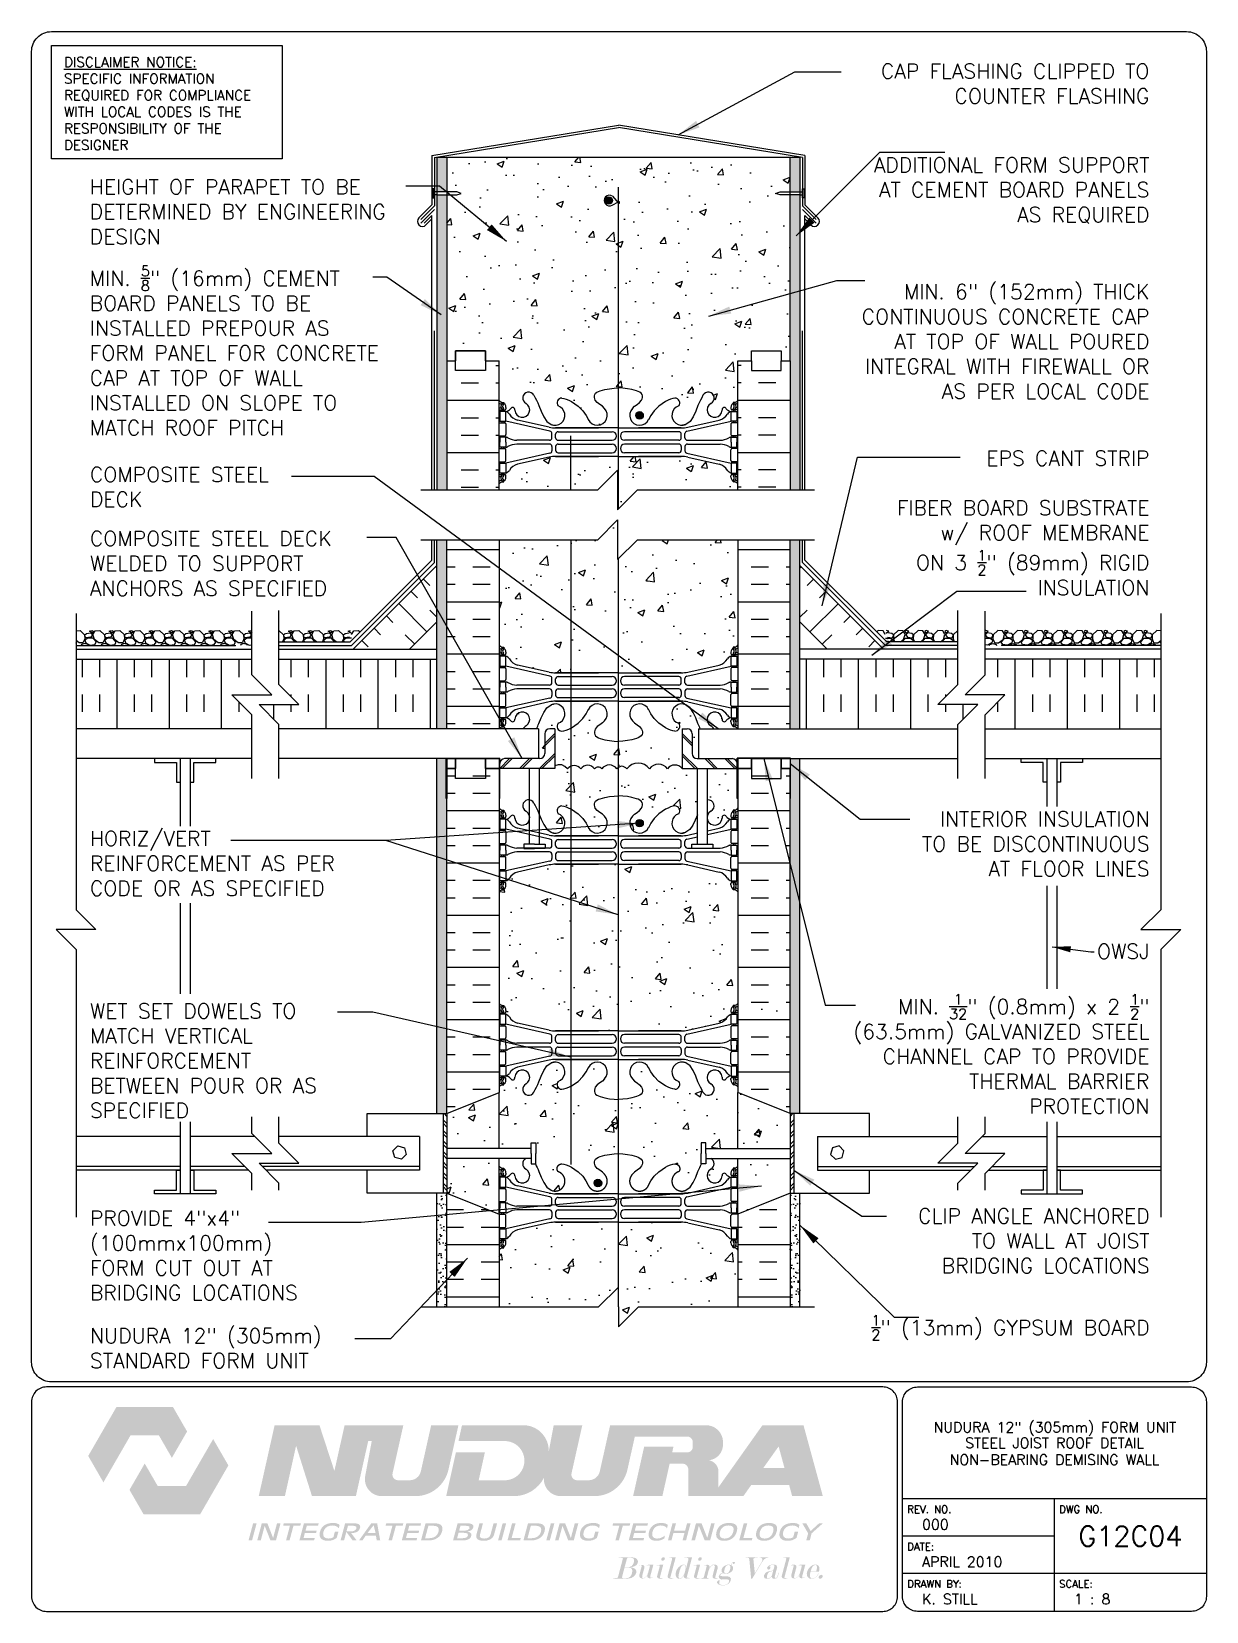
# Paper-space layout 'G12C04' of a CAD drawing. Header units: inches. Extents: x 0.42 to 7.8, y 0.49 to 10.41.
# The model-space entities are those that its viewports show. They can reach past a viewport. Long polylines and large blocks are cut down to what shows.
import ezdxf
from ezdxf.enums import TextEntityAlignment as Align

# ---------------------------------------------------------------- set-up
doc = ezdxf.new("R2010")
doc.units = ezdxf.units.IN
doc.header["$LTSCALE"] = 0.5
doc.header["$MEASUREMENT"] = 0
doc.linetypes.add('DASHED2', pattern=[0.375, 0.25, -0.125])
doc.linetypes.add('HIDDEN2', pattern=[0.1875, 0.125, -0.0625])
for name, color, linetype in [('HATCH', 12, 'Continuous'), ('line25', 2, 'Continuous'), ('LINE3', 3, 'Continuous'), ('LINE50', 5, 'Continuous'), ('LINE9', 9, 'Continuous'), ('LOGO', 7, 'Continuous'), ('TBK_LINE65', 3, 'Continuous'), ('TBK_TEXT', 4, 'Continuous'), ('TEXT', 4, 'Continuous'), ('Web_Edge', 9, 'Continuous')]:
    doc.layers.add(name, color=color, linetype=linetype)
doc.styles.add('DIM', font='romans.shx', dxfattribs={"width": 0.7})
doc.styles.add('ROMANS', font='romans.shx', dxfattribs={"height": 1.125})
doc.styles.get("Standard").update_dxf_attribs({"font": 'romans.shx', "height": 1.125})
doc.dimstyles.new('ext', dxfattribs={"dimscale": 12, "dimtxt": 0.09375, "dimasz": 0.09375, "dimexe": 0.09375, "dimexo": 0.0625, "dimgap": 0.0625, "dimtad": 0, "dimjust": 1, "dimdec": 1, "dimzin": 3, "dimdsep": 46, "dimlunit": 4, "dimtxsty": 'DIM', "dimcen": 0.09, "dimdle": 0.09375, "dimclrt": 4, "dimadec": 0, "dimazin": 0, "dimtfac": 1, "dimtdec": 1, "dimtmove": 2, "dimatfit": 3, "dimfxl": 1, "dimfrac": 2, "dimtolj": 1, "dimtzin": 0, "dimarcsym": 0})
doc.dimstyles.new('ext_12', dxfattribs={"dimscale": 12, "dimtxt": 0.09375, "dimasz": 0.09375, "dimexe": 0.09375, "dimexo": 0.0625, "dimgap": 0.0625, "dimtad": 1, "dimdec": 1, "dimzin": 3, "dimdsep": 46, "dimlunit": 4, "dimtxsty": 'DIM', "dimcen": 0.09, "dimdle": 0.09375, "dimclrt": 4, "dimadec": 0, "dimazin": 0, "dimtfac": 1, "dimtdec": 1, "dimtmove": 2, "dimatfit": 3, "dimfxl": 1, "dimfrac": 2, "dimtolj": 1, "dimtzin": 0, "dimarcsym": 0})
pattern_1 = [(50, (0, 0), (3.5863, -0.31376), [0.375, -4.125]), (355, (0, 0), (-0.693757, 3.76096), [0.3, -3.3]), (100.4514, (0.299, -0.026), (2.892547, 3.447198), [0.3187, -3.50571]), (46.1842, (0, 1), (5.336205, -0.827595), [0.5625, -6.1875]), (96.6356, (0.4447, 0.931), (4.673314, 4.87059), [0.47805, -5.258565]), (351.1842, (0, 1), (4.67331, 4.87059), [0.45, -4.95]), (21, (0.5, 0.75), (2.984535, -2.013094), [0.375, -4.125]), (326, (0.5, 0.75), (1.216577, 3.62575), [0.3, -3.3]), (71.4514, (0.7487, 0.5822), (4.201113, 1.612652), [0.3187, -3.50571]), (37.5, (0, 0), (0.0607993, 1.6644693), [0, -3.26, 0, -3.35, 0, -3.3125]), (7.5, (0, 0), (1.315348, 1.9720586), [0, -1.91, 0, -3.185, 0, -1.2625]), (327.5, (-1.115, 0), (2.669112, -0.1127744), [0, -1.25, 0, -3.9, 0, -5.175]), (317.5, (-1.615, 0), (2.915931, 0.500525), [0, -1.625, 0, -2.59, 0, -3.675])]
pattern_2 = [(0, (12.0422, 14.3605), (0, 2.625), []), (0, (12.0422, 15.2355), (0, 2.625), [0.875, -0.875]), (0, (12.0422, 16.1105), (0, 2.625), [0.875, -0.875])]
pattern_3 = [(50, (0, 0), (3.5863, -0.31376), [0.375, -4.125]), (355, (0, 0), (-0.693757, 3.76096), [0.3, -3.3]), (100.4514, (0.299, -0.026), (2.892544, 3.4472), [0.3187, -3.50571]), (46.1842, (0, 1), (5.336207, -0.827596), [0.5625, -6.1875]), (96.6356, (0.4447, 0.931), (4.67331, 4.87059), [0.47805, -5.25857]), (351.1842, (0, 1), (4.67331, 4.87059), [0.45, -4.95]), (21, (0.5, 0.75), (2.984535, -2.013094), [0.375, -4.125]), (326, (0.5, 0.75), (1.216577, 3.62575), [0.3, -3.3]), (71.4514, (0.7487, 0.5822), (4.201112, 1.612656), [0.3187, -3.50571]), (37.5, (0, 0), (0.0607993, 1.6644693), [0, -3.26, 0, -3.35, 0, -3.3125]), (7.5, (0, 0), (1.315348, 1.9720586), [0, -1.91, 0, -3.185, 0, -1.2625]), (327.5, (-1.115, 0), (2.669112, -0.1127744), [0, -1.25, 0, -3.9, 0, -5.175]), (317.5, (-1.615, 0), (2.915931, 0.500525), [0, -1.625, 0, -2.59, 0, -3.675])]

psp = doc.layouts.new('G12C04')

# ---------------------------------------------------------------- texts
at = {"layer": 'TBK_TEXT', "color": 7, "style": 'ROMANS'}
for s, p in [('REV. NO.', (5.9215, 1.107)), ('DWG NO.', (6.876, 1.107)), ('DATE:', (5.9215, 0.8726)), ('DRAWN BY:', (5.9215, 0.6382)), ('SCALE:', (6.876, 0.6382))]:
    psp.add_text(s, height=0.04688, dxfattribs=at).set_placement(p)
at = {"layer": 'TEXT', "insert": (0.6237, 10.254), "char_height": 0.0625, "width": 1.41371, "attachment_point": 1, "style": 'ROMANS'}
psp.add_mtext('{\\Fromans.shx|c1;\\LDISCLAIMER NOTICE:\\l\\PSPECIFIC INFORMATION REQUIRED FOR COMPLIANCE WITH LOCAL CODES IS THE RESPONSIBILITY OF THE DESIGNER}', dxfattribs=at)

msp = doc.modelspace()

# ---------------------------------------------------------------- texts
at = {"layer": 'TEXT', "char_height": 0.75}
for s, insert, width, attachment_point in [('\\A1;CAP FLASHING CLIPPED TO COUNTER FLASHING ', (305.061, 323.903), 15.57124, 6), ('\\A1;ADDITIONAL FORM SUPPORT AT CEMENT BOARD PANELS AS REQUIRED ', (305.061, 318.532), 15.57124, 6), ('\\A1;HEIGHT OF PARAPET TO BE DETERMINED BY ENGINEERING DESIGN', (251.796, 317.463), 16.32923, 4), ('\\A1;MIN. {\\H0.7x;\\S5/8;\\H1.429x;"} (16mm) CEMENT BOARD PANELS TO BE INSTALLED PREPOUR AS FORM PANEL FOR CONCRETE CAP AT TOP OF WALL INSTALLED ON SLOPE TO MATCH ROOF PITCH', (251.796, 310.49), 16.32923, 4), ('\\A1;MIN. 6" (152mm) THICK CONTINUOUS CONCRETE CAP AT TOP OF WALL POURED INTEGRAL WITH FIREWALL OR AS PER LOCAL CODE ', (305.061, 310.941), 16.10288, 6)]:
    msp.add_mtext(s, dxfattribs=dict(at, insert=insert, width=width, attachment_point=attachment_point))
at = {"layer": 'TEXT', "char_height": 0.75, "style": 'ROMANS'}
for s, insert, width, attachment_point in [('\\A1;EPS CANT STRIP', (305.059, 305.45), 9.59335, 3), ('COMPOSITE STEEL DECK', (251.803, 304.631), 10.99211, 1), ('\\A1;FIBER BOARD SUBSTRATE\\Pw/ ROOF MEMBRANE \\PON 3 {\\H0.7x;\\S1/2;}" (89mm) RIGID \\PINSULATION', (305.059, 302.957), 26.1134, 3), ('COMPOSITE STEEL DECK WELDED TO SUPPORT ANCHORS AS SPECIFIED', (251.803, 301.413), 14.65126, 1), ('\\A1;INTERIOR INSULATION TO BE DISCONTINUOUS AT FLOOR LINES', (305.067, 285.69), 13.00001, 6), ('HORIZ/VERT REINFORCEMENT AS PER CODE OR AS SPECIFIED', (251.803, 286.335), 14.65126, 1), ('\\A1;OWSJ', (305.057, 280.289), 12.22718, 6), ('\\A1;MIN. {\\H0.7x;\\S1/32;}" (0.8mm) x 2 {\\H0.7x;\\S1/2;}" (63.5mm) GALVANIZED STEEL CHANNEL CAP TO PROVIDE THERMAL BARRIER PROTECTION  ', (305.056, 275.137), 16.71576, 6), ('\\A1;{\\C4;WET SET DOWELS TO MATCH VERTICAL REINFORCEMENT BETWEEN POUR OR AS SPECIFIED}', (251.803, 277.67), 12.44051, 1), ('\\A1;{\\C4;PROVIDE 4"x4" (100mmx100mm) FORM CUT OUT AT BRIDGING LOCATIONS}', (251.803, 267.255), 12.44051, 1), ('\\A1;CLIP ANGLE ANCHORED TO WALL AT JOIST BRIDGING LOCATIONS', (305.067, 265.74), 13.81115, 6), ('NUDURA 12" (305mm) STANDARD FORM UNIT', (251.81, 261.344), 13.12656, 1), ('\\A1;{\\H0.7x;\\S1/2;}" (13mm) GYPSUM BOARD', (305.067, 261.381), 13.81115, 6)]:
    msp.add_mtext(s, dxfattribs=dict(at, insert=insert, width=width, attachment_point=attachment_point))

# ---------------------------------------------------------------- blocks, each defined once
blk = doc.blocks.new('TITLEBLOCK-Tag')
at = {"style": 'ROMANS'}
for tag, height, p in [('TITLE_LINE_1', 0.0625, (0.927, -0.1328)), ('TITLE_LINE_2', 0.0625, (0.9294, -0.2258)), ('CENTRE-LINE-3', 0.0625, (0.927, -0.3246)), ('TITLE_LINE_4', 0.0625, (0.927, -0.4299)), ('TITLE_LINE_5', 0.0625, (0.927, -0.526)), ('DWG', 0.125, (1.4043, -0.9102))]:
    blk.add_attdef(tag, text='', height=height, dxfattribs=at).set_placement(p, align=Align.MIDDLE_CENTER)
for tag, p in [('LATEST_REVISION', (0.0954, -0.8366)), ('REVISION_DATE', (0.0954, -1.071)), ('DRAWN_BY', (0.0954, -1.3053)), ('SCALE', (1.0499, -1.3053))]:
    blk.add_attdef(tag, text='', height=0.0469, dxfattribs=at).set_placement(p, align=Align.MIDDLE_LEFT)

# ---------------------------------------------------------------- hatches: boundary and pattern name
at = {"layer": 'HATCH'}
h = msp.add_hatch(dxfattribs=at)
h.set_pattern_fill('AR-SAND', color=256, scale=0.25, style=0)
h.set_pattern_definition([(37.5, (269.5189, 297.0386), (-0.0157483, 0.481706), [0, -0.38, 0, -0.425, 0, -0.40625]), (7.5, (269.5189, 297.0386), (0.442444, 0.705537), [0, -0.205, 0, -0.3425, 0, -0.13125]), (327.5, (269.2114, 297.0386), (0.7785355, 0.001415), [0, -0.125, 0, -0.45, 0, -0.5875]), (317.5, (269.2114, 297.0386), (0.751532, 0.219419), [0, -0.0625, 0, -0.295, 0, -0.3375])])
h.paths.add_polyline_path([(269.745, 300.976), (269.245, 300.976), (269.245, 291.476), (269.745, 291.476)])
h.paths.add_polyline_path([(269.245, 318.306), (269.245, 303.478), (269.745, 303.478), (269.745, 309.976), (269.745, 318.306)])
h.paths.add_polyline_path([(269.745, 320.202), (269.245, 320.202), (269.245, 318.468), (269.745, 318.468)])
h.paths.add_polyline_path([(269.745, 272.419), (269.745, 272.132), (269.245, 272.132), (269.245, 285.917), (269.245, 289.976), (269.745, 289.976)])
h = msp.add_hatch(dxfattribs=at)
h.set_pattern_fill('AR-CONC', color=256, scale=0.5)
h.set_pattern_definition(pattern_3)
edge = h.paths.add_edge_path()
edge.add_line((286.995, 318.306), (286.493, 318.306))
edge.add_line((286.493, 318.306), (286.27, 318.387))
edge.add_line((286.27, 318.387), (286.494, 318.468))
edge.add_line((286.494, 318.468), (286.995, 318.468))
edge.add_line((286.995, 318.468), (286.995, 320.202))
edge.add_line((286.995, 320.202), (269.745, 320.202))
edge.add_line((269.745, 320.202), (269.745, 318.468))
edge.add_line((269.745, 318.468), (270.245, 318.468))
edge.add_line((270.245, 318.468), (270.469, 318.387))
edge.add_line((270.469, 318.387), (270.246, 318.306))
edge.add_line((270.246, 318.306), (269.745, 318.306))
edge.add_line((269.745, 318.306), (269.745, 309.976))
edge.add_line((269.745, 309.976), (270.182, 309.976))
edge.add_line((270.182, 309.976), (270.182, 310.476))
edge.add_line((270.182, 310.476), (271.682, 310.476))
edge.add_line((271.682, 310.476), (271.682, 309.976))
edge.add_line((271.682, 309.976), (272.37, 309.976))
edge.add_line((272.37, 309.976), (272.37, 307.976))
edge.add_arc((272.716, 308.337), 0.5, 226.21089, 246.42182)
edge.add_line((272.516, 307.878), (272.606, 307.878))
edge.add_line((272.606, 307.878), (272.606, 307.837))
edge.add_arc((272.466, 307.629), 0.25, 0, 55.9442, ccw=False)
edge.add_line((272.716, 307.629), (272.716, 307.562))
edge.add_arc((272.653, 307.562), 0.0625, -90, 0, ccw=False)
edge.add_line((272.653, 307.499), (272.606, 307.499))
edge.add_line((272.606, 307.499), (272.606, 307.429))
edge.add_line((272.606, 307.429), (272.711, 307.429))
edge.add_arc((272.673, 307.779), 0.352, 276.12908, 321.53314)
edge.add_arc((273.05, 307.511), 0.113, -12.18443, 154.05694, ccw=False)
edge.add_arc((273.536, 307.506), 0.375, 182.92371, 419.86753)
edge.add_arc((273.856, 308.1), 0.3, 27.59697, 243.94252, ccw=False)
edge.add_spline(control_points=[(274.121, 308.238), (274.173, 308.139), (274.224, 308.039), (274.274, 307.935)], knot_values=[0, 0, 0, 0, 0.34597, 0.34597, 0.34597, 0.34597], degree=3, periodic=0)
edge.add_spline(control_points=[(274.274, 307.935), (274.276, 307.931), (274.278, 307.926), (274.28, 307.922)], knot_values=[0.34597, 0.34597, 0.34597, 0.34597, 0.360788, 0.360788, 0.360788, 0.360788], degree=3, periodic=0)
edge.add_spline(control_points=[(274.313, 307.852), (274.302, 307.875), (274.291, 307.899), (274.28, 307.922)], knot_values=[0.360788, 0.360788, 0.360788, 0.360788, 0.437344, 0.437344, 0.437344, 0.437344], degree=3, periodic=0)
edge.add_spline(control_points=[(274.313, 307.852), (274.315, 307.848), (274.316, 307.845), (274.318, 307.842)], knot_values=[0.437344, 0.437344, 0.437344, 0.437344, 0.447744, 0.447744, 0.447744, 0.447744], degree=3, periodic=0)
edge.add_spline(control_points=[(274.318, 307.842), (274.324, 307.829), (274.33, 307.815), (274.336, 307.802)], knot_values=[0.447744, 0.447744, 0.447744, 0.447744, 0.490718, 0.490718, 0.490718, 0.490718], degree=3, periodic=0)
edge.add_spline(control_points=[(274.336, 307.802), (274.348, 307.775), (274.36, 307.747), (274.371, 307.72)], knot_values=[0.490718, 0.490718, 0.490718, 0.490718, 0.576203, 0.576203, 0.576203, 0.576203], degree=3, periodic=0)
edge.add_spline(control_points=[(274.372, 307.719), (274.372, 307.718), (274.424, 307.595), (274.472, 307.463), (274.526, 307.337)], knot_values=[0.577152, 0.577152, 0.577152, 0.577152, 0.579211, 0.954742, 0.954742, 0.954742, 0.954742], degree=3, periodic=0)
edge.add_spline(control_points=[(274.526, 307.337), (274.527, 307.337), (274.527, 307.336), (274.527, 307.336)], knot_values=[0.954742, 0.954742, 0.954742, 0.954742, 0.955712, 0.955712, 0.955712, 0.955712], degree=3, periodic=0)
edge.add_spline(control_points=[(274.527, 307.336), (274.535, 307.318), (274.542, 307.3), (274.551, 307.282)], knot_values=[0.955712, 0.955712, 0.955712, 0.955712, 1.009728, 1.009728, 1.009728, 1.009728], degree=3, periodic=0)
edge.add_spline(control_points=[(274.551, 307.282), (274.556, 307.27), (274.561, 307.259), (274.566, 307.248)], knot_values=[1.009728, 1.009728, 1.009728, 1.009728, 1.044729, 1.044729, 1.044729, 1.044729], degree=3, periodic=0)
edge.add_spline(control_points=[(274.566, 307.248), (274.568, 307.243), (274.571, 307.238), (274.573, 307.234)], knot_values=[1.044729, 1.044729, 1.044729, 1.044729, 1.058967, 1.058967, 1.058967, 1.058967], degree=3, periodic=0)
edge.add_spline(control_points=[(274.573, 307.234), (274.575, 307.23), (274.577, 307.226), (274.579, 307.221)], knot_values=[1.058967, 1.058967, 1.058967, 1.058967, 1.071543, 1.071543, 1.071543, 1.071543], degree=3, periodic=0)
edge.add_spline(control_points=[(274.579, 307.221), (274.586, 307.207), (274.593, 307.193), (274.6, 307.179)], knot_values=[1.071543, 1.071543, 1.071543, 1.071543, 1.116334, 1.116334, 1.116334, 1.116334], degree=3, periodic=0)
edge.add_spline(control_points=[(274.6, 307.179), (274.612, 307.154), (274.625, 307.13), (274.639, 307.107)], knot_values=[1.116334, 1.116334, 1.116334, 1.116334, 1.194454, 1.194454, 1.194454, 1.194454], degree=3, periodic=0)
edge.add_spline(control_points=[(274.639, 307.107), (274.639, 307.106), (274.639, 307.106), (274.639, 307.105)], knot_values=[1.194454, 1.194454, 1.194454, 1.194454, 1.195838, 1.195838, 1.195838, 1.195838], degree=3, periodic=0)
edge.add_spline(control_points=[(274.639, 307.105), (274.64, 307.104), (274.641, 307.102), (274.642, 307.1)], knot_values=[1.195838, 1.195838, 1.195838, 1.195838, 1.201719, 1.201719, 1.201719, 1.201719], degree=3, periodic=0)
edge.add_spline(control_points=[(274.642, 307.1), (274.646, 307.093), (274.65, 307.086), (274.654, 307.08)], knot_values=[1.201719, 1.201719, 1.201719, 1.201719, 1.224897, 1.224897, 1.224897, 1.224897], degree=3, periodic=0)
edge.add_spline(control_points=[(274.654, 307.08), (274.656, 307.076), (274.659, 307.073), (274.661, 307.07)], knot_values=[1.224897, 1.224897, 1.224897, 1.224897, 1.236428, 1.236428, 1.236428, 1.236428], degree=3, periodic=0)
edge.add_spline(control_points=[(274.661, 307.07), (274.662, 307.067), (274.664, 307.064), (274.665, 307.062)], knot_values=[1.236428, 1.236428, 1.236428, 1.236428, 1.245229, 1.245229, 1.245229, 1.245229], degree=3, periodic=0)
edge.add_spline(control_points=[(274.665, 307.062), (274.672, 307.051), (274.679, 307.041), (274.686, 307.03)], knot_values=[1.245229, 1.245229, 1.245229, 1.245229, 1.282554, 1.282554, 1.282554, 1.282554], degree=3, periodic=0)
edge.add_spline(control_points=[(274.686, 307.03), (274.694, 307.018), (274.703, 307.006), (274.711, 306.994)], knot_values=[1.282554, 1.282554, 1.282554, 1.282554, 1.32726, 1.32726, 1.32726, 1.32726], degree=3, periodic=0)
edge.add_spline(control_points=[(274.711, 306.994), (274.712, 306.993), (274.712, 306.992), (274.713, 306.992)], knot_values=[1.32726, 1.32726, 1.32726, 1.32726, 1.329675, 1.329675, 1.329675, 1.329675], degree=3, periodic=0)
edge.add_spline(control_points=[(274.713, 306.992), (274.715, 306.989), (274.717, 306.987), (274.718, 306.984)], knot_values=[1.329675, 1.329675, 1.329675, 1.329675, 1.339567, 1.339567, 1.339567, 1.339567], degree=3, periodic=0)
edge.add_spline(control_points=[(274.718, 306.984), (274.72, 306.982), (274.722, 306.979), (274.724, 306.977)], knot_values=[1.339567, 1.339567, 1.339567, 1.339567, 1.348173, 1.348173, 1.348173, 1.348173], degree=3, periodic=0)
edge.add_spline(control_points=[(274.724, 306.977), (274.725, 306.975), (274.727, 306.972), (274.729, 306.97)], knot_values=[1.348173, 1.348173, 1.348173, 1.348173, 1.357349, 1.357349, 1.357349, 1.357349], degree=3, periodic=0)
edge.add_spline(control_points=[(274.729, 306.97), (274.73, 306.969), (274.731, 306.968), (274.732, 306.967)], knot_values=[1.357349, 1.357349, 1.357349, 1.357349, 1.361853, 1.361853, 1.361853, 1.361853], degree=3, periodic=0)
edge.add_spline(control_points=[(274.732, 306.967), (274.738, 306.958), (274.745, 306.95), (274.751, 306.943)], knot_values=[1.361853, 1.361853, 1.361853, 1.361853, 1.393854, 1.393854, 1.393854, 1.393854], degree=3, periodic=0)
edge.add_spline(control_points=[(274.751, 306.943), (274.761, 306.931), (274.772, 306.919), (274.782, 306.908)], knot_values=[1.393854, 1.393854, 1.393854, 1.393854, 1.442301, 1.442301, 1.442301, 1.442301], degree=3, periodic=0)
edge.add_spline(control_points=[(274.782, 306.908), (274.783, 306.908), (274.783, 306.907), (274.784, 306.907)], knot_values=[1.442301, 1.442301, 1.442301, 1.442301, 1.444102, 1.444102, 1.444102, 1.444102], degree=3, periodic=0)
edge.add_spline(control_points=[(274.784, 306.907), (274.785, 306.905), (274.787, 306.904), (274.788, 306.902)], knot_values=[1.444102, 1.444102, 1.444102, 1.444102, 1.45147, 1.45147, 1.45147, 1.45147], degree=3, periodic=0)
edge.add_spline(control_points=[(274.788, 306.902), (274.791, 306.899), (274.794, 306.897), (274.796, 306.894)], knot_values=[1.45147, 1.45147, 1.45147, 1.45147, 1.46332, 1.46332, 1.46332, 1.46332], degree=3, periodic=0)
edge.add_spline(control_points=[(274.796, 306.894), (274.798, 306.892), (274.8, 306.89), (274.802, 306.888)], knot_values=[1.46332, 1.46332, 1.46332, 1.46332, 1.471772, 1.471772, 1.471772, 1.471772], degree=3, periodic=0)
edge.add_spline(control_points=[(274.802, 306.888), (274.803, 306.887), (274.804, 306.886), (274.805, 306.885)], knot_values=[1.471772, 1.471772, 1.471772, 1.471772, 1.476892, 1.476892, 1.476892, 1.476892], degree=3, periodic=0)
edge.add_spline(control_points=[(274.805, 306.885), (274.812, 306.879), (274.818, 306.873), (274.825, 306.867)], knot_values=[1.476892, 1.476892, 1.476892, 1.476892, 1.505342, 1.505342, 1.505342, 1.505342], degree=3, periodic=0)
edge.add_spline(control_points=[(274.825, 306.867), (274.837, 306.856), (274.85, 306.846), (274.863, 306.837)], knot_values=[1.505342, 1.505342, 1.505342, 1.505342, 1.557403, 1.557403, 1.557403, 1.557403], degree=3, periodic=0)
edge.add_spline(control_points=[(274.863, 306.837), (274.863, 306.836), (274.863, 306.836), (274.864, 306.836)], knot_values=[1.557403, 1.557403, 1.557403, 1.557403, 1.558579, 1.558579, 1.558579, 1.558579], degree=3, periodic=0)
edge.add_spline(control_points=[(274.864, 306.836), (274.865, 306.835), (274.866, 306.834), (274.867, 306.833)], knot_values=[1.558579, 1.558579, 1.558579, 1.558579, 1.563384, 1.563384, 1.563384, 1.563384], degree=3, periodic=0)
edge.add_spline(control_points=[(274.867, 306.833), (274.871, 306.831), (274.875, 306.828), (274.879, 306.825)], knot_values=[1.563384, 1.563384, 1.563384, 1.563384, 1.578558, 1.578558, 1.578558, 1.578558], degree=3, periodic=0)
edge.add_spline(control_points=[(274.879, 306.825), (274.881, 306.824), (274.882, 306.823), (274.884, 306.821)], knot_values=[1.578558, 1.578558, 1.578558, 1.578558, 1.586248, 1.586248, 1.586248, 1.586248], degree=3, periodic=0)
edge.add_spline(control_points=[(274.884, 306.821), (274.886, 306.82), (274.887, 306.819), (274.889, 306.818)], knot_values=[1.586248, 1.586248, 1.586248, 1.586248, 1.591988, 1.591988, 1.591988, 1.591988], degree=3, periodic=0)
edge.add_spline(control_points=[(274.889, 306.818), (274.895, 306.814), (274.902, 306.81), (274.908, 306.806)], knot_values=[1.591988, 1.591988, 1.591988, 1.591988, 1.616944, 1.616944, 1.616944, 1.616944], degree=3, periodic=0)
edge.add_spline(control_points=[(274.908, 306.806), (274.918, 306.8), (274.928, 306.795), (274.937, 306.79)], knot_values=[1.616944, 1.616944, 1.616944, 1.616944, 1.653092, 1.653092, 1.653092, 1.653092], degree=3, periodic=0)
edge.add_spline(control_points=[(274.937, 306.79), (274.938, 306.79), (274.938, 306.79), (274.939, 306.789)], knot_values=[1.653092, 1.653092, 1.653092, 1.653092, 1.654551, 1.654551, 1.654551, 1.654551], degree=3, periodic=0)
edge.add_spline(control_points=[(274.939, 306.789), (274.94, 306.788), (274.942, 306.788), (274.944, 306.787)], knot_values=[1.654551, 1.654551, 1.654551, 1.654551, 1.660464, 1.660464, 1.660464, 1.660464], degree=3, periodic=0)
edge.add_spline(control_points=[(274.944, 306.787), (274.946, 306.786), (274.948, 306.784), (274.951, 306.783)], knot_values=[1.660464, 1.660464, 1.660464, 1.660464, 1.669272, 1.669272, 1.669272, 1.669272], degree=3, periodic=0)
edge.add_spline(control_points=[(274.951, 306.783), (274.953, 306.782), (274.955, 306.781), (274.957, 306.781)], knot_values=[1.669272, 1.669272, 1.669272, 1.669272, 1.676207, 1.676207, 1.676207, 1.676207], degree=3, periodic=0)
edge.add_spline(control_points=[(274.957, 306.781), (274.958, 306.78), (274.959, 306.78), (274.96, 306.779)], knot_values=[1.676207, 1.676207, 1.676207, 1.676207, 1.680166, 1.680166, 1.680166, 1.680166], degree=3, periodic=0)
edge.add_spline(control_points=[(274.96, 306.779), (274.967, 306.776), (274.974, 306.773), (274.98, 306.77)], knot_values=[1.680166, 1.680166, 1.680166, 1.680166, 1.703895, 1.703895, 1.703895, 1.703895], degree=3, periodic=0)
edge.add_spline(control_points=[(274.98, 306.77), (274.98, 306.77), (274.986, 306.768), (274.991, 306.766), (274.996, 306.764)], knot_values=[1.703895, 1.703895, 1.703895, 1.703895, 1.703896, 1.721529, 1.721529, 1.721529, 1.721529], degree=3, periodic=0)
edge.add_spline(control_points=[(274.996, 306.764), (274.997, 306.764), (274.998, 306.764), (274.999, 306.763)], knot_values=[1.721529, 1.721529, 1.721529, 1.721529, 1.724791, 1.724791, 1.724791, 1.724791], degree=3, periodic=0)
edge.add_spline(control_points=[(274.999, 306.763), (275, 306.763), (275.002, 306.762), (275.003, 306.762)], knot_values=[1.724791, 1.724791, 1.724791, 1.724791, 1.730028, 1.730028, 1.730028, 1.730028], degree=3, periodic=0)
edge.add_spline(control_points=[(275.003, 306.762), (275.006, 306.761), (275.008, 306.76), (275.01, 306.759)], knot_values=[1.730028, 1.730028, 1.730028, 1.730028, 1.737704, 1.737704, 1.737704, 1.737704], degree=3, periodic=0)
edge.add_spline(control_points=[(275.01, 306.759), (275.012, 306.759), (275.014, 306.758), (275.016, 306.758)], knot_values=[1.737704, 1.737704, 1.737704, 1.737704, 1.743706, 1.743706, 1.743706, 1.743706], degree=3, periodic=0)
edge.add_spline(control_points=[(275.016, 306.758), (275.016, 306.757), (275.017, 306.757), (275.017, 306.757)], knot_values=[1.743706, 1.743706, 1.743706, 1.743706, 1.745159, 1.745159, 1.745159, 1.745159], degree=3, periodic=0)
edge.add_spline(control_points=[(275.017, 306.757), (275.028, 306.754), (275.038, 306.751), (275.049, 306.748)], knot_values=[1.745159, 1.745159, 1.745159, 1.745159, 1.780389, 1.780389, 1.780389, 1.780389], degree=3, periodic=0)
edge.add_spline(control_points=[(275.049, 306.748), (275.057, 306.746), (275.065, 306.744), (275.073, 306.742)], knot_values=[1.780389, 1.780389, 1.780389, 1.780389, 1.805695, 1.805695, 1.805695, 1.805695], degree=3, periodic=0)
edge.add_spline(control_points=[(275.073, 306.742), (275.074, 306.742), (275.076, 306.741), (275.077, 306.741)], knot_values=[1.805695, 1.805695, 1.805695, 1.805695, 1.809522, 1.809522, 1.809522, 1.809522], degree=3, periodic=0)
edge.add_spline(control_points=[(275.077, 306.741), (275.079, 306.741), (275.082, 306.74), (275.084, 306.74)], knot_values=[1.809522, 1.809522, 1.809522, 1.809522, 1.816867, 1.816867, 1.816867, 1.816867], degree=3, periodic=0)
edge.add_spline(control_points=[(275.084, 306.74), (275.086, 306.739), (275.089, 306.739), (275.091, 306.738)], knot_values=[1.816867, 1.816867, 1.816867, 1.816867, 1.824512, 1.824512, 1.824512, 1.824512], degree=3, periodic=0)
edge.add_spline(control_points=[(275.091, 306.738), (275.094, 306.738), (275.097, 306.737), (275.099, 306.737)], knot_values=[1.824512, 1.824512, 1.824512, 1.824512, 1.832952, 1.832952, 1.832952, 1.832952], degree=3, periodic=0)
edge.add_spline(control_points=[(275.099, 306.737), (275.1, 306.736), (275.101, 306.736), (275.101, 306.736)], knot_values=[1.832952, 1.832952, 1.832952, 1.832952, 1.834959, 1.834959, 1.834959, 1.834959], degree=3, periodic=0)
edge.add_spline(control_points=[(275.101, 306.736), (275.114, 306.734), (275.128, 306.732), (275.141, 306.73)], knot_values=[1.834959, 1.834959, 1.834959, 1.834959, 1.875321, 1.875321, 1.875321, 1.875321], degree=3, periodic=0)
edge.add_arc((275.182, 307.228), 0.5, 265.29258, 431.79367)
edge.add_arc((275.528, 307.853), 0.242, 90.03313, 218.23271, ccw=False)
edge.add_spline(control_points=[(275.546, 308.094), (275.54, 308.095), (275.534, 308.095), (275.528, 308.095)], knot_values=[0.038125, 0.038125, 0.038125, 0.038125, 0.051174, 0.051174, 0.051174, 0.051174], degree=3, periodic=0)
edge.add_spline(control_points=[(275.547, 308.094), (275.547, 308.094), (275.546, 308.094), (275.546, 308.094)], knot_values=[0.051174, 0.051174, 0.051174, 0.051174, 0.052356, 0.052356, 0.052356, 0.052356], degree=3, periodic=0)
edge.add_spline(control_points=[(275.56, 308.093), (275.559, 308.094), (275.557, 308.094), (275.555, 308.094)], knot_values=[0.058281, 0.058281, 0.058281, 0.058281, 0.061727, 0.061727, 0.061727, 0.061727], degree=3, periodic=0)
edge.add_spline(control_points=[(275.58, 308.091), (275.574, 308.092), (275.568, 308.093), (275.562, 308.093)], knot_values=[0.062889, 0.062889, 0.062889, 0.062889, 0.075602, 0.075602, 0.075602, 0.075602], degree=3, periodic=0)
edge.add_spline(control_points=[(275.6, 308.088), (275.593, 308.089), (275.587, 308.09), (275.58, 308.091)], knot_values=[0.075602, 0.075602, 0.075602, 0.075602, 0.089071, 0.089071, 0.089071, 0.089071], degree=3, periodic=0)
edge.add_spline(control_points=[(275.611, 308.086), (275.611, 308.086), (275.61, 308.086), (275.609, 308.086)], knot_values=[0.094837, 0.094837, 0.094837, 0.094837, 0.096352, 0.096352, 0.096352, 0.096352], degree=3, periodic=0)
edge.add_spline(control_points=[(275.64, 308.079), (275.633, 308.081), (275.626, 308.083), (275.619, 308.084)], knot_values=[0.101191, 0.101191, 0.101191, 0.101191, 0.114375, 0.114375, 0.114375, 0.114375], degree=3, periodic=0)
edge.add_spline(control_points=[(275.683, 308.067), (275.668, 308.072), (275.654, 308.076), (275.64, 308.079)], knot_values=[0.114375, 0.114375, 0.114375, 0.114375, 0.140317, 0.140317, 0.140317, 0.140317], degree=3, periodic=0)
edge.add_spline(control_points=[(275.699, 308.062), (275.695, 308.064), (275.691, 308.065), (275.687, 308.066)], knot_values=[0.142607, 0.142607, 0.142607, 0.142607, 0.149774, 0.149774, 0.149774, 0.149774], degree=3, periodic=0)
edge.add_spline(control_points=[(275.707, 308.059), (275.706, 308.06), (275.704, 308.061), (275.702, 308.061)], knot_values=[0.151527, 0.151527, 0.151527, 0.151527, 0.154546, 0.154546, 0.154546, 0.154546], degree=3, periodic=0)
edge.add_spline(control_points=[(275.72, 308.055), (275.716, 308.057), (275.711, 308.058), (275.707, 308.059)], knot_values=[0.154546, 0.154546, 0.154546, 0.154546, 0.161679, 0.161679, 0.161679, 0.161679], degree=3, periodic=0)
edge.add_spline(control_points=[(275.724, 308.054), (275.739, 308.048), (275.755, 308.042), (275.771, 308.036)], knot_values=[0.16415, 0.16415, 0.16415, 0.16415, 0.190624, 0.190624, 0.190624, 0.190624], degree=3, periodic=0)
edge.add_spline(control_points=[(275.771, 308.036), (275.802, 308.024), (275.833, 308.011), (275.864, 307.996)], knot_values=[0.190624, 0.190624, 0.190624, 0.190624, 0.242052, 0.242052, 0.242052, 0.242052], degree=3, periodic=0)
edge.add_spline(control_points=[(275.873, 307.992), (275.87, 307.994), (275.867, 307.995), (275.864, 307.996)], knot_values=[0.242052, 0.242052, 0.242052, 0.242052, 0.246832, 0.246832, 0.246832, 0.246832], degree=3, periodic=0)
edge.add_spline(control_points=[(275.899, 307.98), (275.89, 307.984), (275.881, 307.988), (275.873, 307.992)], knot_values=[0.246832, 0.246832, 0.246832, 0.246832, 0.261338, 0.261338, 0.261338, 0.261338], degree=3, periodic=0)
edge.add_spline(control_points=[(275.915, 307.972), (275.912, 307.973), (275.909, 307.975), (275.905, 307.977)], knot_values=[0.264926, 0.264926, 0.264926, 0.264926, 0.270596, 0.270596, 0.270596, 0.270596], degree=3, periodic=0)
edge.add_spline(control_points=[(275.939, 307.96), (275.931, 307.964), (275.923, 307.968), (275.915, 307.972)], knot_values=[0.270596, 0.270596, 0.270596, 0.270596, 0.283779, 0.283779, 0.283779, 0.283779], degree=3, periodic=0)
edge.add_spline(control_points=[(275.947, 307.956), (275.966, 307.946), (275.995, 307.93), (276.023, 307.915), (276.033, 307.909)], knot_values=[0.288263, 0.288263, 0.288263, 0.288263, 0.320663, 0.337943, 0.337943, 0.337943, 0.337943], degree=3, periodic=0)
edge.add_spline(control_points=[(276.033, 307.909), (276.064, 307.892), (276.093, 307.874), (276.122, 307.857)], knot_values=[0.337943, 0.337943, 0.337943, 0.337943, 0.393378, 0.393378, 0.393378, 0.393378], degree=3, periodic=0)
edge.add_spline(control_points=[(276.129, 307.852), (276.127, 307.854), (276.124, 307.855), (276.122, 307.857)], knot_values=[0.393378, 0.393378, 0.393378, 0.393378, 0.398004, 0.398004, 0.398004, 0.398004], degree=3, periodic=0)
edge.add_spline(control_points=[(276.152, 307.838), (276.144, 307.842), (276.137, 307.847), (276.129, 307.852)], knot_values=[0.398004, 0.398004, 0.398004, 0.398004, 0.413202, 0.413202, 0.413202, 0.413202], degree=3, periodic=0)
edge.add_spline(control_points=[(276.166, 307.828), (276.163, 307.83), (276.16, 307.833), (276.156, 307.835)], knot_values=[0.416132, 0.416132, 0.416132, 0.416132, 0.422661, 0.422661, 0.422661, 0.422661], degree=3, periodic=0)
edge.add_spline(control_points=[(276.185, 307.816), (276.179, 307.82), (276.172, 307.824), (276.166, 307.828)], knot_values=[0.422661, 0.422661, 0.422661, 0.422661, 0.435728, 0.435728, 0.435728, 0.435728], degree=3, periodic=0)
edge.add_spline(control_points=[(276.192, 307.811), (276.215, 307.795), (276.237, 307.78), (276.259, 307.764)], knot_values=[0.440539, 0.440539, 0.440539, 0.440539, 0.48854, 0.48854, 0.48854, 0.48854], degree=3, periodic=0)
edge.add_spline(control_points=[(276.259, 307.764), (276.284, 307.745), (276.308, 307.726), (276.332, 307.707)], knot_values=[0.48854, 0.48854, 0.48854, 0.48854, 0.545116, 0.545116, 0.545116, 0.545116], degree=3, periodic=0)
edge.add_spline(control_points=[(276.356, 307.687), (276.35, 307.692), (276.343, 307.698), (276.337, 307.703)], knot_values=[0.549647, 0.549647, 0.549647, 0.549647, 0.565155, 0.565155, 0.565155, 0.565155], degree=3, periodic=0)
edge.add_spline(control_points=[(276.367, 307.678), (276.364, 307.68), (276.361, 307.683), (276.358, 307.685)], knot_values=[0.567329, 0.567329, 0.567329, 0.567329, 0.574641, 0.574641, 0.574641, 0.574641], degree=3, periodic=0)
edge.add_spline(control_points=[(276.382, 307.665), (276.377, 307.669), (276.372, 307.673), (276.367, 307.678)], knot_values=[0.574641, 0.574641, 0.574641, 0.574641, 0.587463, 0.587463, 0.587463, 0.587463], degree=3, periodic=0)
edge.add_spline(control_points=[(276.388, 307.66), (276.405, 307.644), (276.423, 307.628), (276.439, 307.612)], knot_values=[0.592393, 0.592393, 0.592393, 0.592393, 0.639328, 0.639328, 0.639328, 0.639328], degree=3, periodic=0)
edge.add_spline(control_points=[(276.439, 307.612), (276.46, 307.593), (276.479, 307.573), (276.498, 307.554)], knot_values=[0.639328, 0.639328, 0.639328, 0.639328, 0.696873, 0.696873, 0.696873, 0.696873], degree=3, periodic=0)
edge.add_spline(control_points=[(276.517, 307.533), (276.512, 307.538), (276.507, 307.544), (276.502, 307.549)], knot_values=[0.701312, 0.701312, 0.701312, 0.701312, 0.717109, 0.717109, 0.717109, 0.717109], degree=3, periodic=0)
edge.add_spline(control_points=[(276.526, 307.523), (276.523, 307.526), (276.521, 307.529), (276.518, 307.532)], knot_values=[0.718521, 0.718521, 0.718521, 0.718521, 0.726591, 0.726591, 0.726591, 0.726591], degree=3, periodic=0)
edge.add_spline(control_points=[(276.537, 307.51), (276.533, 307.515), (276.53, 307.519), (276.526, 307.523)], knot_values=[0.726591, 0.726591, 0.726591, 0.726591, 0.739126, 0.739126, 0.739126, 0.739126], degree=3, periodic=0)
edge.add_spline(control_points=[(276.542, 307.505), (276.555, 307.49), (276.569, 307.474), (276.581, 307.459)], knot_values=[0.744151, 0.744151, 0.744151, 0.744151, 0.789856, 0.789856, 0.789856, 0.789856], degree=3, periodic=0)
edge.add_spline(control_points=[(276.581, 307.459), (276.598, 307.439), (276.613, 307.419), (276.628, 307.399)], knot_values=[0.789856, 0.789856, 0.789856, 0.789856, 0.848458, 0.848458, 0.848458, 0.848458], degree=3, periodic=0)
edge.add_spline(control_points=[(276.643, 307.378), (276.639, 307.383), (276.635, 307.389), (276.631, 307.394)], knot_values=[0.85285, 0.85285, 0.85285, 0.85285, 0.869017, 0.869017, 0.869017, 0.869017], degree=3, periodic=0)
edge.add_spline(control_points=[(276.651, 307.367), (276.648, 307.371), (276.646, 307.374), (276.644, 307.377)], knot_values=[0.869703, 0.869703, 0.869703, 0.869703, 0.879333, 0.879333, 0.879333, 0.879333], degree=3, periodic=0)
edge.add_spline(control_points=[(276.661, 307.353), (276.658, 307.358), (276.654, 307.362), (276.651, 307.367)], knot_values=[0.879333, 0.879333, 0.879333, 0.879333, 0.893861, 0.893861, 0.893861, 0.893861], degree=3, periodic=0)
edge.add_spline(control_points=[(276.665, 307.347), (276.678, 307.329), (276.69, 307.311), (276.701, 307.293)], knot_values=[0.899663, 0.899663, 0.899663, 0.899663, 0.95312, 0.95312, 0.95312, 0.95312], degree=3, periodic=0)
edge.add_spline(control_points=[(276.701, 307.293), (276.723, 307.259), (276.742, 307.226), (276.761, 307.194)], knot_values=[0.95312, 0.95312, 0.95312, 0.95312, 1.052993, 1.052993, 1.052993, 1.052993], degree=3, periodic=0)
edge.add_spline(control_points=[(276.761, 307.194), (276.763, 307.19), (276.764, 307.187), (276.766, 307.184)], knot_values=[1.052993, 1.052993, 1.052993, 1.052993, 1.062545, 1.062545, 1.062545, 1.062545], degree=3, periodic=0)
edge.add_spline(control_points=[(276.766, 307.184), (276.772, 307.174), (276.777, 307.165), (276.782, 307.155)], knot_values=[1.062545, 1.062545, 1.062545, 1.062545, 1.092232, 1.092232, 1.092232, 1.092232], degree=3, periodic=0)
edge.add_spline(control_points=[(276.792, 307.138), (276.789, 307.142), (276.787, 307.147), (276.784, 307.151)], knot_values=[1.0964, 1.0964, 1.0964, 1.0964, 1.110373, 1.110373, 1.110373, 1.110373], degree=3, periodic=0)
edge.add_spline(control_points=[(276.804, 307.115), (276.8, 307.122), (276.796, 307.13), (276.792, 307.138)], knot_values=[1.110373, 1.110373, 1.110373, 1.110373, 1.134043, 1.134043, 1.134043, 1.134043], degree=3, periodic=0)
edge.add_spline(control_points=[(276.808, 307.108), (276.824, 307.077), (276.839, 307.047), (276.853, 307.018)], knot_values=[1.141628, 1.141628, 1.141628, 1.141628, 1.237398, 1.237398, 1.237398, 1.237398], degree=3, periodic=0)
edge.add_arc((277.307, 307.228), 0.5, 204.81899, 404.18751)
edge.add_spline(control_points=[(277.666, 307.576), (277.558, 307.739), (277.198, 307.83), (277.121, 308.326), (277.669, 308.561), (278.073, 308.59), (278.37, 308.611)], knot_values=[0.229407, 0.229407, 0.229407, 0.229407, 0.844432, 1.128849, 1.464331, 2.389004, 2.389004, 2.389004, 2.389004], degree=3, periodic=0)
edge.add_spline(control_points=[(278.37, 308.611), (278.666, 308.59), (279.07, 308.561), (279.618, 308.326), (279.541, 307.83), (279.181, 307.739), (279.074, 307.576)], knot_values=[0.229407, 0.229407, 0.229407, 0.229407, 1.15408, 1.489562, 1.773979, 2.389004, 2.389004, 2.389004, 2.389004], degree=3, periodic=0)
edge.add_arc((279.432, 307.228), 0.5, 135.81249, 335.18101)
edge.add_spline(control_points=[(279.886, 307.018), (279.9, 307.047), (279.916, 307.077), (279.931, 307.108)], knot_values=[1.141628, 1.141628, 1.141628, 1.141628, 1.237398, 1.237398, 1.237398, 1.237398], degree=3, periodic=0)
edge.add_spline(control_points=[(279.935, 307.115), (279.939, 307.122), (279.943, 307.13), (279.947, 307.138)], knot_values=[1.110373, 1.110373, 1.110373, 1.110373, 1.134043, 1.134043, 1.134043, 1.134043], degree=3, periodic=0)
edge.add_spline(control_points=[(279.947, 307.138), (279.95, 307.142), (279.952, 307.147), (279.955, 307.151)], knot_values=[1.0964, 1.0964, 1.0964, 1.0964, 1.110373, 1.110373, 1.110373, 1.110373], degree=3, periodic=0)
edge.add_spline(control_points=[(279.96, 307.161), (279.969, 307.177), (279.977, 307.192), (279.986, 307.208)], knot_values=[1.038752, 1.038752, 1.038752, 1.038752, 1.085953, 1.085953, 1.085953, 1.085953], degree=3, periodic=0)
edge.add_spline(control_points=[(279.986, 307.208), (280.007, 307.244), (280.03, 307.282), (280.055, 307.319)], knot_values=[0.927066, 0.927066, 0.927066, 0.927066, 1.038628, 1.038628, 1.038628, 1.038628], degree=3, periodic=0)
edge.add_spline(control_points=[(280.055, 307.319), (280.064, 307.332), (280.073, 307.346), (280.082, 307.359)], knot_values=[0.88752, 0.88752, 0.88752, 0.88752, 0.927063, 0.927063, 0.927063, 0.927063], degree=3, periodic=0)
edge.add_spline(control_points=[(280.082, 307.359), (280.087, 307.365), (280.091, 307.371), (280.095, 307.377)], knot_values=[0.869703, 0.869703, 0.869703, 0.869703, 0.88752, 0.88752, 0.88752, 0.88752], degree=3, periodic=0)
edge.add_spline(control_points=[(280.096, 307.378), (280.1, 307.383), (280.104, 307.389), (280.108, 307.394)], knot_values=[0.85285, 0.85285, 0.85285, 0.85285, 0.86902, 0.86902, 0.86902, 0.86902], degree=3, periodic=0)
edge.add_spline(control_points=[(280.111, 307.399), (280.126, 307.419), (280.142, 307.439), (280.158, 307.459)], knot_values=[0.789858, 0.789858, 0.789858, 0.789858, 0.848458, 0.848458, 0.848458, 0.848458], degree=3, periodic=0)
edge.add_spline(control_points=[(280.158, 307.459), (280.171, 307.474), (280.184, 307.49), (280.197, 307.505)], knot_values=[0.744151, 0.744151, 0.744151, 0.744151, 0.789856, 0.789856, 0.789856, 0.789856], degree=3, periodic=0)
edge.add_spline(control_points=[(280.202, 307.51), (280.206, 307.515), (280.21, 307.519), (280.213, 307.523)], knot_values=[0.726587, 0.726587, 0.726587, 0.726587, 0.739126, 0.739126, 0.739126, 0.739126], degree=3, periodic=0)
edge.add_spline(control_points=[(280.213, 307.523), (280.216, 307.526), (280.218, 307.529), (280.221, 307.532)], knot_values=[0.718521, 0.718521, 0.718521, 0.718521, 0.726587, 0.726587, 0.726587, 0.726587], degree=3, periodic=0)
edge.add_spline(control_points=[(280.222, 307.533), (280.227, 307.538), (280.232, 307.544), (280.237, 307.549)], knot_values=[0.701312, 0.701312, 0.701312, 0.701312, 0.717109, 0.717109, 0.717109, 0.717109], degree=3, periodic=0)
edge.add_spline(control_points=[(280.241, 307.554), (280.26, 307.573), (280.279, 307.593), (280.3, 307.612)], knot_values=[0.639328, 0.639328, 0.639328, 0.639328, 0.696873, 0.696873, 0.696873, 0.696873], degree=3, periodic=0)
edge.add_spline(control_points=[(280.3, 307.612), (280.316, 307.628), (280.334, 307.644), (280.352, 307.66)], knot_values=[0.592393, 0.592393, 0.592393, 0.592393, 0.639328, 0.639328, 0.639328, 0.639328], degree=3, periodic=0)
edge.add_spline(control_points=[(280.357, 307.665), (280.362, 307.669), (280.367, 307.673), (280.372, 307.678)], knot_values=[0.574623, 0.574623, 0.574623, 0.574623, 0.587463, 0.587463, 0.587463, 0.587463], degree=3, periodic=0)
edge.add_spline(control_points=[(280.372, 307.678), (280.375, 307.68), (280.378, 307.683), (280.381, 307.685)], knot_values=[0.567328, 0.567328, 0.567328, 0.567328, 0.574623, 0.574623, 0.574623, 0.574623], degree=3, periodic=0)
edge.add_spline(control_points=[(280.383, 307.687), (280.39, 307.692), (280.396, 307.698), (280.402, 307.703)], knot_values=[0.549647, 0.549647, 0.549647, 0.549647, 0.565156, 0.565156, 0.565156, 0.565156], degree=3, periodic=0)
edge.add_spline(control_points=[(280.408, 307.707), (280.431, 307.726), (280.455, 307.745), (280.48, 307.764)], knot_values=[0.48854, 0.48854, 0.48854, 0.48854, 0.545116, 0.545116, 0.545116, 0.545116], degree=3, periodic=0)
edge.add_spline(control_points=[(280.48, 307.764), (280.502, 307.78), (280.524, 307.795), (280.547, 307.811)], knot_values=[0.440539, 0.440539, 0.440539, 0.440539, 0.48854, 0.48854, 0.48854, 0.48854], degree=3, periodic=0)
edge.add_spline(control_points=[(280.554, 307.816), (280.56, 307.82), (280.567, 307.824), (280.573, 307.828)], knot_values=[0.422646, 0.422646, 0.422646, 0.422646, 0.435728, 0.435728, 0.435728, 0.435728], degree=3, periodic=0)
edge.add_spline(control_points=[(280.573, 307.828), (280.576, 307.831), (280.58, 307.833), (280.583, 307.835)], knot_values=[0.416132, 0.416132, 0.416132, 0.416132, 0.422646, 0.422646, 0.422646, 0.422646], degree=3, periodic=0)
edge.add_spline(control_points=[(280.587, 307.838), (280.595, 307.842), (280.602, 307.847), (280.61, 307.852)], knot_values=[0.398004, 0.398004, 0.398004, 0.398004, 0.413202, 0.413202, 0.413202, 0.413202], degree=3, periodic=0)
edge.add_spline(control_points=[(280.617, 307.857), (280.646, 307.874), (280.676, 307.892), (280.706, 307.909)], knot_values=[0.337943, 0.337943, 0.337943, 0.337943, 0.393378, 0.393378, 0.393378, 0.393378], degree=3, periodic=0)
edge.add_spline(control_points=[(280.706, 307.909), (280.716, 307.915), (280.744, 307.93), (280.773, 307.946), (280.792, 307.956)], knot_values=[0.288263, 0.288263, 0.288263, 0.288263, 0.305543, 0.337943, 0.337943, 0.337943, 0.337943], degree=3, periodic=0)
edge.add_spline(control_points=[(280.792, 307.956), (280.795, 307.957), (280.797, 307.958), (280.8, 307.96)], knot_values=[0.283779, 0.283779, 0.283779, 0.283779, 0.288263, 0.288263, 0.288263, 0.288263], degree=3, periodic=0)
edge.add_spline(control_points=[(280.8, 307.96), (280.808, 307.964), (280.816, 307.968), (280.824, 307.972)], knot_values=[0.270596, 0.270596, 0.270596, 0.270596, 0.283779, 0.283779, 0.283779, 0.283779], degree=3, periodic=0)
edge.add_spline(control_points=[(280.824, 307.972), (280.827, 307.973), (280.83, 307.975), (280.834, 307.977)], knot_values=[0.264926, 0.264926, 0.264926, 0.264926, 0.270596, 0.270596, 0.270596, 0.270596], degree=3, periodic=0)
edge.add_spline(control_points=[(280.84, 307.98), (280.849, 307.984), (280.858, 307.988), (280.867, 307.992)], knot_values=[0.246832, 0.246832, 0.246832, 0.246832, 0.261338, 0.261338, 0.261338, 0.261338], degree=3, periodic=0)
edge.add_spline(control_points=[(280.875, 307.996), (280.906, 308.011), (280.938, 308.024), (280.968, 308.036)], knot_values=[0.190624, 0.190624, 0.190624, 0.190624, 0.242052, 0.242052, 0.242052, 0.242052], degree=3, periodic=0)
edge.add_spline(control_points=[(280.968, 308.036), (280.984, 308.042), (281, 308.048), (281.015, 308.054)], knot_values=[0.16415, 0.16415, 0.16415, 0.16415, 0.190624, 0.190624, 0.190624, 0.190624], degree=3, periodic=0)
edge.add_spline(control_points=[(281.019, 308.055), (281.024, 308.057), (281.028, 308.058), (281.032, 308.059)], knot_values=[0.154545, 0.154545, 0.154545, 0.154545, 0.161679, 0.161679, 0.161679, 0.161679], degree=3, periodic=0)
edge.add_spline(control_points=[(281.032, 308.059), (281.034, 308.06), (281.035, 308.061), (281.037, 308.061)], knot_values=[0.151527, 0.151527, 0.151527, 0.151527, 0.154545, 0.154545, 0.154545, 0.154545], degree=3, periodic=0)
edge.add_spline(control_points=[(281.04, 308.062), (281.044, 308.064), (281.048, 308.065), (281.052, 308.066)], knot_values=[0.142607, 0.142607, 0.142607, 0.142607, 0.149774, 0.149774, 0.149774, 0.149774], degree=3, periodic=0)
edge.add_spline(control_points=[(281.056, 308.067), (281.071, 308.072), (281.085, 308.076), (281.099, 308.079)], knot_values=[0.114375, 0.114375, 0.114375, 0.114375, 0.140317, 0.140317, 0.140317, 0.140317], degree=3, periodic=0)
edge.add_spline(control_points=[(281.099, 308.079), (281.106, 308.081), (281.113, 308.083), (281.12, 308.084)], knot_values=[0.101192, 0.101192, 0.101192, 0.101192, 0.114375, 0.114375, 0.114375, 0.114375], degree=3, periodic=0)
edge.add_spline(control_points=[(281.128, 308.086), (281.128, 308.086), (281.129, 308.086), (281.13, 308.086)], knot_values=[0.094837, 0.094837, 0.094837, 0.094837, 0.096343, 0.096343, 0.096343, 0.096343], degree=3, periodic=0)
edge.add_spline(control_points=[(281.139, 308.088), (281.146, 308.089), (281.152, 308.09), (281.159, 308.091)], knot_values=[0.075602, 0.075602, 0.075602, 0.075602, 0.089071, 0.089071, 0.089071, 0.089071], degree=3, periodic=0)
edge.add_spline(control_points=[(281.159, 308.091), (281.165, 308.092), (281.171, 308.093), (281.177, 308.093)], knot_values=[0.062888, 0.062888, 0.062888, 0.062888, 0.075602, 0.075602, 0.075602, 0.075602], degree=3, periodic=0)
edge.add_spline(control_points=[(281.177, 308.093), (281.178, 308.093), (281.178, 308.093), (281.179, 308.093)], knot_values=[0.061726, 0.061726, 0.061726, 0.061726, 0.062888, 0.062888, 0.062888, 0.062888], degree=3, periodic=0)
edge.add_spline(control_points=[(281.194, 308.094), (281.199, 308.095), (281.205, 308.095), (281.211, 308.095)], knot_values=[0.038125, 0.038125, 0.038125, 0.038125, 0.051173, 0.051173, 0.051173, 0.051173], degree=3, periodic=0)
edge.add_arc((281.211, 307.853), 0.242, -38.23271, 91.72721, ccw=False)
edge.add_arc((281.557, 307.228), 0.5, 108.20633, 274.70742)
edge.add_spline(control_points=[(281.598, 306.73), (281.611, 306.732), (281.625, 306.734), (281.638, 306.736)], knot_values=[1.834959, 1.834959, 1.834959, 1.834959, 1.875321, 1.875321, 1.875321, 1.875321], degree=3, periodic=0)
edge.add_spline(control_points=[(281.638, 306.736), (281.638, 306.736), (281.639, 306.736), (281.64, 306.737)], knot_values=[1.832952, 1.832952, 1.832952, 1.832952, 1.834959, 1.834959, 1.834959, 1.834959], degree=3, periodic=0)
edge.add_spline(control_points=[(281.64, 306.737), (281.642, 306.737), (281.645, 306.738), (281.648, 306.738)], knot_values=[1.824512, 1.824512, 1.824512, 1.824512, 1.832952, 1.832952, 1.832952, 1.832952], degree=3, periodic=0)
edge.add_spline(control_points=[(281.648, 306.738), (281.65, 306.739), (281.653, 306.739), (281.655, 306.74)], knot_values=[1.816867, 1.816867, 1.816867, 1.816867, 1.824512, 1.824512, 1.824512, 1.824512], degree=3, periodic=0)
edge.add_spline(control_points=[(281.655, 306.74), (281.658, 306.74), (281.66, 306.741), (281.662, 306.741)], knot_values=[1.809522, 1.809522, 1.809522, 1.809522, 1.816867, 1.816867, 1.816867, 1.816867], degree=3, periodic=0)
edge.add_spline(control_points=[(281.662, 306.741), (281.663, 306.741), (281.665, 306.742), (281.666, 306.742)], knot_values=[1.805695, 1.805695, 1.805695, 1.805695, 1.809522, 1.809522, 1.809522, 1.809522], degree=3, periodic=0)
edge.add_spline(control_points=[(281.666, 306.742), (281.674, 306.744), (281.682, 306.746), (281.69, 306.748)], knot_values=[1.78039, 1.78039, 1.78039, 1.78039, 1.805695, 1.805695, 1.805695, 1.805695], degree=3, periodic=0)
edge.add_spline(control_points=[(281.69, 306.748), (281.701, 306.751), (281.711, 306.754), (281.722, 306.757)], knot_values=[1.745159, 1.745159, 1.745159, 1.745159, 1.78039, 1.78039, 1.78039, 1.78039], degree=3, periodic=0)
edge.add_spline(control_points=[(281.722, 306.757), (281.723, 306.757), (281.723, 306.757), (281.723, 306.758)], knot_values=[1.743706, 1.743706, 1.743706, 1.743706, 1.745159, 1.745159, 1.745159, 1.745159], degree=3, periodic=0)
edge.add_spline(control_points=[(281.723, 306.758), (281.725, 306.758), (281.727, 306.759), (281.729, 306.759)], knot_values=[1.737704, 1.737704, 1.737704, 1.737704, 1.743706, 1.743706, 1.743706, 1.743706], degree=3, periodic=0)
edge.add_spline(control_points=[(281.729, 306.759), (281.731, 306.76), (281.733, 306.761), (281.736, 306.762)], knot_values=[1.730029, 1.730029, 1.730029, 1.730029, 1.737704, 1.737704, 1.737704, 1.737704], degree=3, periodic=0)
edge.add_spline(control_points=[(281.736, 306.762), (281.737, 306.762), (281.739, 306.763), (281.74, 306.763)], knot_values=[1.724791, 1.724791, 1.724791, 1.724791, 1.730029, 1.730029, 1.730029, 1.730029], degree=3, periodic=0)
edge.add_spline(control_points=[(281.74, 306.763), (281.741, 306.764), (281.742, 306.764), (281.743, 306.764)], knot_values=[1.721529, 1.721529, 1.721529, 1.721529, 1.724791, 1.724791, 1.724791, 1.724791], degree=3, periodic=0)
edge.add_spline(control_points=[(281.743, 306.764), (281.748, 306.766), (281.754, 306.768), (281.759, 306.77), (281.759, 306.77)], knot_values=[1.703895, 1.703895, 1.703895, 1.703895, 1.721529, 1.721529, 1.721529, 1.721529, 1.721529], degree=3, periodic=0)
edge.add_spline(control_points=[(281.759, 306.77), (281.766, 306.773), (281.772, 306.776), (281.779, 306.779)], knot_values=[1.680168, 1.680168, 1.680168, 1.680168, 1.703895, 1.703895, 1.703895, 1.703895], degree=3, periodic=0)
edge.add_spline(control_points=[(281.779, 306.779), (281.78, 306.78), (281.781, 306.78), (281.782, 306.781)], knot_values=[1.676211, 1.676211, 1.676211, 1.676211, 1.680168, 1.680168, 1.680168, 1.680168], degree=3, periodic=0)
edge.add_spline(control_points=[(281.782, 306.781), (281.784, 306.781), (281.786, 306.782), (281.788, 306.783)], knot_values=[1.669273, 1.669273, 1.669273, 1.669273, 1.676211, 1.676211, 1.676211, 1.676211], degree=3, periodic=0)
edge.add_spline(control_points=[(281.788, 306.783), (281.791, 306.784), (281.793, 306.786), (281.796, 306.787)], knot_values=[1.660464, 1.660464, 1.660464, 1.660464, 1.669273, 1.669273, 1.669273, 1.669273], degree=3, periodic=0)
edge.add_spline(control_points=[(281.796, 306.787), (281.797, 306.788), (281.799, 306.788), (281.8, 306.789)], knot_values=[1.654551, 1.654551, 1.654551, 1.654551, 1.660464, 1.660464, 1.660464, 1.660464], degree=3, periodic=0)
edge.add_spline(control_points=[(281.8, 306.789), (281.801, 306.79), (281.801, 306.79), (281.802, 306.79)], knot_values=[1.653092, 1.653092, 1.653092, 1.653092, 1.654551, 1.654551, 1.654551, 1.654551], degree=3, periodic=0)
edge.add_spline(control_points=[(281.802, 306.79), (281.812, 306.795), (281.821, 306.8), (281.831, 306.806)], knot_values=[1.616944, 1.616944, 1.616944, 1.616944, 1.653092, 1.653092, 1.653092, 1.653092], degree=3, periodic=0)
edge.add_spline(control_points=[(281.831, 306.806), (281.837, 306.81), (281.844, 306.814), (281.85, 306.818)], knot_values=[1.591987, 1.591987, 1.591987, 1.591987, 1.616944, 1.616944, 1.616944, 1.616944], degree=3, periodic=0)
edge.add_spline(control_points=[(281.85, 306.818), (281.852, 306.819), (281.853, 306.82), (281.855, 306.821)], knot_values=[1.586248, 1.586248, 1.586248, 1.586248, 1.591987, 1.591987, 1.591987, 1.591987], degree=3, periodic=0)
edge.add_spline(control_points=[(281.855, 306.821), (281.857, 306.823), (281.859, 306.824), (281.861, 306.825)], knot_values=[1.578558, 1.578558, 1.578558, 1.578558, 1.586248, 1.586248, 1.586248, 1.586248], degree=3, periodic=0)
edge.add_spline(control_points=[(281.861, 306.825), (281.864, 306.828), (281.868, 306.831), (281.872, 306.833)], knot_values=[1.563384, 1.563384, 1.563384, 1.563384, 1.578558, 1.578558, 1.578558, 1.578558], degree=3, periodic=0)
edge.add_spline(control_points=[(281.872, 306.833), (281.873, 306.834), (281.874, 306.835), (281.876, 306.836)], knot_values=[1.558579, 1.558579, 1.558579, 1.558579, 1.563384, 1.563384, 1.563384, 1.563384], degree=3, periodic=0)
edge.add_spline(control_points=[(281.876, 306.836), (281.876, 306.836), (281.876, 306.836), (281.876, 306.837)], knot_values=[1.557403, 1.557403, 1.557403, 1.557403, 1.558579, 1.558579, 1.558579, 1.558579], degree=3, periodic=0)
edge.add_spline(control_points=[(281.876, 306.837), (281.889, 306.846), (281.902, 306.856), (281.914, 306.867)], knot_values=[1.505342, 1.505342, 1.505342, 1.505342, 1.557403, 1.557403, 1.557403, 1.557403], degree=3, periodic=0)
edge.add_spline(control_points=[(281.914, 306.867), (281.921, 306.873), (281.927, 306.879), (281.934, 306.885)], knot_values=[1.476891, 1.476891, 1.476891, 1.476891, 1.505342, 1.505342, 1.505342, 1.505342], degree=3, periodic=0)
edge.add_spline(control_points=[(281.934, 306.885), (281.935, 306.886), (281.936, 306.887), (281.937, 306.888)], knot_values=[1.471772, 1.471772, 1.471772, 1.471772, 1.476891, 1.476891, 1.476891, 1.476891], degree=3, periodic=0)
edge.add_spline(control_points=[(281.937, 306.888), (281.939, 306.89), (281.941, 306.892), (281.943, 306.894)], knot_values=[1.463322, 1.463322, 1.463322, 1.463322, 1.471772, 1.471772, 1.471772, 1.471772], degree=3, periodic=0)
edge.add_spline(control_points=[(281.943, 306.894), (281.945, 306.897), (281.948, 306.899), (281.951, 306.902)], knot_values=[1.45147, 1.45147, 1.45147, 1.45147, 1.463322, 1.463322, 1.463322, 1.463322], degree=3, periodic=0)
edge.add_spline(control_points=[(281.951, 306.902), (281.952, 306.904), (281.954, 306.905), (281.956, 306.907)], knot_values=[1.444102, 1.444102, 1.444102, 1.444102, 1.45147, 1.45147, 1.45147, 1.45147], degree=3, periodic=0)
edge.add_spline(control_points=[(281.956, 306.907), (281.956, 306.907), (281.956, 306.908), (281.957, 306.908)], knot_values=[1.442302, 1.442302, 1.442302, 1.442302, 1.444102, 1.444102, 1.444102, 1.444102], degree=3, periodic=0)
edge.add_spline(control_points=[(281.957, 306.908), (281.967, 306.919), (281.978, 306.931), (281.988, 306.943)], knot_values=[1.393854, 1.393854, 1.393854, 1.393854, 1.442302, 1.442302, 1.442302, 1.442302], degree=3, periodic=0)
edge.add_spline(control_points=[(281.988, 306.943), (281.994, 306.95), (282.001, 306.958), (282.007, 306.967)], knot_values=[1.361852, 1.361852, 1.361852, 1.361852, 1.393854, 1.393854, 1.393854, 1.393854], degree=3, periodic=0)
edge.add_spline(control_points=[(282.007, 306.967), (282.008, 306.968), (282.009, 306.969), (282.01, 306.97)], knot_values=[1.357349, 1.357349, 1.357349, 1.357349, 1.361852, 1.361852, 1.361852, 1.361852], degree=3, periodic=0)
edge.add_spline(control_points=[(282.01, 306.97), (282.012, 306.972), (282.014, 306.975), (282.016, 306.977)], knot_values=[1.348173, 1.348173, 1.348173, 1.348173, 1.357349, 1.357349, 1.357349, 1.357349], degree=3, periodic=0)
edge.add_spline(control_points=[(282.016, 306.977), (282.017, 306.979), (282.019, 306.982), (282.021, 306.984)], knot_values=[1.339568, 1.339568, 1.339568, 1.339568, 1.348173, 1.348173, 1.348173, 1.348173], degree=3, periodic=0)
edge.add_spline(control_points=[(282.021, 306.984), (282.023, 306.987), (282.025, 306.989), (282.027, 306.992)], knot_values=[1.329675, 1.329675, 1.329675, 1.329675, 1.339568, 1.339568, 1.339568, 1.339568], degree=3, periodic=0)
edge.add_spline(control_points=[(282.027, 306.992), (282.027, 306.992), (282.027, 306.993), (282.028, 306.994)], knot_values=[1.32726, 1.32726, 1.32726, 1.32726, 1.329675, 1.329675, 1.329675, 1.329675], degree=3, periodic=0)
edge.add_spline(control_points=[(282.028, 306.994), (282.037, 307.006), (282.045, 307.018), (282.053, 307.03)], knot_values=[1.282554, 1.282554, 1.282554, 1.282554, 1.32726, 1.32726, 1.32726, 1.32726], degree=3, periodic=0)
edge.add_spline(control_points=[(282.053, 307.03), (282.06, 307.041), (282.067, 307.051), (282.074, 307.062)], knot_values=[1.24523, 1.24523, 1.24523, 1.24523, 1.282554, 1.282554, 1.282554, 1.282554], degree=3, periodic=0)
edge.add_spline(control_points=[(282.074, 307.062), (282.075, 307.064), (282.077, 307.067), (282.079, 307.069)], knot_values=[1.236433, 1.236433, 1.236433, 1.236433, 1.24523, 1.24523, 1.24523, 1.24523], degree=3, periodic=0)
edge.add_spline(control_points=[(282.079, 307.069), (282.081, 307.073), (282.083, 307.076), (282.085, 307.08)], knot_values=[1.224902, 1.224902, 1.224902, 1.224902, 1.236433, 1.236433, 1.236433, 1.236433], degree=3, periodic=0)
edge.add_spline(control_points=[(282.085, 307.08), (282.089, 307.086), (282.093, 307.093), (282.097, 307.1)], knot_values=[1.201718, 1.201718, 1.201718, 1.201718, 1.224902, 1.224902, 1.224902, 1.224902], degree=3, periodic=0)
edge.add_spline(control_points=[(282.097, 307.1), (282.098, 307.102), (282.099, 307.104), (282.1, 307.105)], knot_values=[1.195838, 1.195838, 1.195838, 1.195838, 1.201718, 1.201718, 1.201718, 1.201718], degree=3, periodic=0)
edge.add_spline(control_points=[(282.1, 307.105), (282.1, 307.106), (282.1, 307.106), (282.101, 307.107)], knot_values=[1.194454, 1.194454, 1.194454, 1.194454, 1.195838, 1.195838, 1.195838, 1.195838], degree=3, periodic=0)
edge.add_spline(control_points=[(282.101, 307.107), (282.114, 307.13), (282.127, 307.154), (282.139, 307.179)], knot_values=[1.116334, 1.116334, 1.116334, 1.116334, 1.194454, 1.194454, 1.194454, 1.194454], degree=3, periodic=0)
edge.add_spline(control_points=[(282.139, 307.179), (282.147, 307.193), (282.154, 307.207), (282.161, 307.221)], knot_values=[1.071547, 1.071547, 1.071547, 1.071547, 1.116334, 1.116334, 1.116334, 1.116334], degree=3, periodic=0)
edge.add_spline(control_points=[(282.161, 307.221), (282.162, 307.226), (282.164, 307.23), (282.166, 307.234)], knot_values=[1.058981, 1.058981, 1.058981, 1.058981, 1.071547, 1.071547, 1.071547, 1.071547], degree=3, periodic=0)
edge.add_spline(control_points=[(282.166, 307.234), (282.169, 307.238), (282.171, 307.243), (282.173, 307.248)], knot_values=[1.044733, 1.044733, 1.044733, 1.044733, 1.058981, 1.058981, 1.058981, 1.058981], degree=3, periodic=0)
edge.add_spline(control_points=[(282.173, 307.248), (282.178, 307.259), (282.183, 307.27), (282.189, 307.282)], knot_values=[1.009727, 1.009727, 1.009727, 1.009727, 1.044733, 1.044733, 1.044733, 1.044733], degree=3, periodic=0)
edge.add_spline(control_points=[(282.189, 307.282), (282.197, 307.3), (282.204, 307.317), (282.212, 307.335)], knot_values=[0.956378, 0.956378, 0.956378, 0.956378, 1.009727, 1.009727, 1.009727, 1.009727], degree=3, periodic=0)
edge.add_spline(control_points=[(282.212, 307.335), (282.212, 307.336), (282.212, 307.336), (282.213, 307.337)], knot_values=[0.95476, 0.95476, 0.95476, 0.95476, 0.956378, 0.956378, 0.956378, 0.956378], degree=3, periodic=0)
edge.add_spline(control_points=[(282.213, 307.337), (282.267, 307.463), (282.315, 307.595), (282.367, 307.718), (282.367, 307.719)], knot_values=[0.577126, 0.577126, 0.577126, 0.577126, 0.952675, 0.95476, 0.95476, 0.95476, 0.95476], degree=3, periodic=0)
edge.add_spline(control_points=[(282.368, 307.72), (282.38, 307.747), (282.391, 307.775), (282.403, 307.802)], knot_values=[0.490718, 0.490718, 0.490718, 0.490718, 0.576203, 0.576203, 0.576203, 0.576203], degree=3, periodic=0)
edge.add_spline(control_points=[(282.403, 307.802), (282.409, 307.815), (282.415, 307.829), (282.422, 307.842)], knot_values=[0.447744, 0.447744, 0.447744, 0.447744, 0.490718, 0.490718, 0.490718, 0.490718], degree=3, periodic=0)
edge.add_spline(control_points=[(282.426, 307.852), (282.437, 307.875), (282.448, 307.899), (282.459, 307.922)], knot_values=[0.360788, 0.360788, 0.360788, 0.360788, 0.437344, 0.437344, 0.437344, 0.437344], degree=3, periodic=0)
edge.add_spline(control_points=[(282.465, 307.935), (282.515, 308.039), (282.566, 308.139), (282.618, 308.238)], knot_values=[0, 0, 0, 0, 0.34597, 0.34597, 0.34597, 0.34597], degree=3, periodic=0)
edge.add_arc((282.884, 308.1), 0.3, -63.94252, 153.12215, ccw=False)
edge.add_arc((283.204, 307.506), 0.375, 120.13247, 357.07629)
edge.add_arc((283.689, 307.511), 0.113, 25.94306, 192.18443, ccw=False)
edge.add_arc((284.066, 307.779), 0.352, 218.46686, 263.87092)
edge.add_line((284.029, 307.429), (284.134, 307.429))
edge.add_line((284.134, 307.429), (284.134, 307.499))
edge.add_line((284.134, 307.499), (284.086, 307.499))
edge.add_arc((284.086, 307.562), 0.0625, 180, 270, ccw=False)
edge.add_line((284.024, 307.562), (284.024, 307.629))
edge.add_arc((284.274, 307.629), 0.25, 124.0558, 180, ccw=False)
edge.add_line((284.134, 307.837), (284.134, 307.878))
edge.add_line((284.134, 307.878), (284.224, 307.878))
edge.add_arc((284.024, 308.337), 0.5, 293.57818, 313.78911)
edge.add_line((284.37, 307.976), (284.37, 309.976))
edge.add_line((284.37, 309.976), (285.057, 309.976))
edge.add_line((285.057, 309.976), (285.057, 310.476))
edge.add_line((285.057, 310.476), (286.557, 310.476))
edge.add_line((286.557, 310.476), (286.557, 309.976))
edge.add_line((286.557, 309.976), (286.995, 309.976))
edge.add_line((286.995, 309.976), (286.995, 318.306))
h.paths.add_polyline_path([(278.073, 318.241), (278.335, 317.938), (278.37, 317.956, -2.114532), (278.37, 317.899), (278.335, 317.938), (278.053, 317.795, -1.846412)], flags=16)
h.paths.add_polyline_path([(278.326, 304.478), (278.326, 302.478), (279.326, 303.478), (284.37, 303.478), (284.37, 303.783, 0.088416), (284.224, 303.881), (284.134, 303.881), (284.134, 303.922, -0.249069), (284.024, 304.129), (284.024, 304.197, -0.414214), (284.086, 304.259), (284.134, 304.259), (284.134, 304.329), (284.029, 304.329, -0.155529), (283.853, 304.463, 0.180914), (283.435, 304.775), (281.854, 305.128, 0.054974), (281.527, 305.164), (278.37, 305.164), (275.212, 305.164, 0.054974), (274.885, 305.128), (273.304, 304.775, 0.180914), (272.886, 304.463, -0.155529), (272.711, 304.329), (272.606, 304.329), (272.606, 304.259), (272.653, 304.259, -0.414214), (272.716, 304.197), (272.716, 304.129, -0.249069), (272.606, 303.922), (272.606, 303.881), (272.516, 303.881, 0.088416), (272.37, 303.783), (272.37, 303.478), (277.326, 303.478)])
h.paths.add_polyline_path([(284.37, 300.976), (279.326, 300.976), (278.326, 299.976), (278.326, 301.976), (277.326, 300.976), (272.37, 300.976), (272.37, 295.67, 0.088416), (272.516, 295.573), (272.606, 295.573), (272.606, 295.531, -0.249069), (272.716, 295.324), (272.716, 295.257, -0.414214), (272.653, 295.194), (272.606, 295.194), (272.606, 295.124), (272.711, 295.124, -0.168672), (272.897, 294.975, 0.17445), (273.304, 294.679), (274.885, 294.326, 0.054974), (275.212, 294.29), (278.37, 294.29), (281.527, 294.29, 0.054974), (281.854, 294.326), (283.435, 294.679, 0.17445), (283.843, 294.975, -0.168672), (284.029, 295.124), (284.134, 295.124), (284.134, 295.194), (284.086, 295.194, -0.414214), (284.024, 295.257), (284.024, 295.324, -0.249069), (284.134, 295.531), (284.134, 295.573), (284.224, 295.573, 0.088422), (284.37, 295.67)])
edge = h.paths.add_edge_path()
edge.add_line((281.574, 291.476), (281.824, 291.476))
edge.add_arc((281.824, 291.226), 0.25, 0, 90, ccw=False)
edge.add_line((282.074, 291.226), (282.074, 290.226))
edge.add_arc((282.324, 290.226), 0.25, 180, 270)
edge.add_line((282.324, 289.976), (282.389, 289.976))
edge.add_line((282.389, 289.976), (282.389, 291.476))
edge.add_line((282.389, 291.476), (282.486, 291.476))
edge.add_spline(control_points=[(282.486, 291.476), (282.445, 291.559), (282.392, 291.673), (282.342, 291.796), (282.33, 291.826)], knot_values=[0.298239, 0.298239, 0.298239, 0.298239, 0.579211, 0.66918, 0.66918, 0.66918, 0.66918], degree=3, periodic=0)
edge.add_spline(control_points=[(282.33, 291.826), (282.285, 291.938), (282.241, 292.053), (282.192, 292.163)], knot_values=[0.66918, 0.66918, 0.66918, 0.66918, 1.001068, 1.001068, 1.001068, 1.001068], degree=3, periodic=0)
edge.add_spline(control_points=[(282.192, 292.163), (282.172, 292.209), (282.151, 292.254), (282.128, 292.296)], knot_values=[1.001068, 1.001068, 1.001068, 1.001068, 1.139181, 1.139181, 1.139181, 1.139181], degree=3, periodic=0)
edge.add_spline(control_points=[(282.128, 292.296), (282.114, 292.323), (282.099, 292.35), (282.084, 292.375)], knot_values=[1.139181, 1.139181, 1.139181, 1.139181, 1.226119, 1.226119, 1.226119, 1.226119], degree=3, periodic=0)
edge.add_spline(control_points=[(282.084, 292.375), (282.071, 292.397), (282.058, 292.418), (282.044, 292.438)], knot_values=[1.226119, 1.226119, 1.226119, 1.226119, 1.299648, 1.299648, 1.299648, 1.299648], degree=3, periodic=0)
edge.add_spline(control_points=[(282.044, 292.438), (282.031, 292.456), (282.019, 292.473), (282.005, 292.49)], knot_values=[1.299648, 1.299648, 1.299648, 1.299648, 1.365363, 1.365363, 1.365363, 1.365363], degree=3, periodic=0)
edge.add_spline(control_points=[(282.005, 292.49), (281.995, 292.502), (281.985, 292.514), (281.975, 292.526)], knot_values=[1.365363, 1.365363, 1.365363, 1.365363, 1.41425, 1.41425, 1.41425, 1.41425], degree=3, periodic=0)
edge.add_spline(control_points=[(281.975, 292.526), (281.966, 292.536), (281.956, 292.547), (281.946, 292.556)], knot_values=[1.41425, 1.41425, 1.41425, 1.41425, 1.45835, 1.45835, 1.45835, 1.45835], degree=3, periodic=0)
edge.add_spline(control_points=[(281.946, 292.556), (281.935, 292.567), (281.924, 292.578), (281.912, 292.588)], knot_values=[1.45835, 1.45835, 1.45835, 1.45835, 1.507541, 1.507541, 1.507541, 1.507541], degree=3, periodic=0)
edge.add_spline(control_points=[(281.912, 292.588), (281.902, 292.597), (281.892, 292.606), (281.881, 292.614)], knot_values=[1.507541, 1.507541, 1.507541, 1.507541, 1.551414, 1.551414, 1.551414, 1.551414], degree=3, periodic=0)
edge.add_spline(control_points=[(281.881, 292.614), (281.869, 292.623), (281.856, 292.632), (281.843, 292.64)], knot_values=[1.551414, 1.551414, 1.551414, 1.551414, 1.600838, 1.600838, 1.600838, 1.600838], degree=3, periodic=0)
edge.add_spline(control_points=[(281.843, 292.64), (281.832, 292.647), (281.821, 292.654), (281.809, 292.66)], knot_values=[1.600838, 1.600838, 1.600838, 1.600838, 1.644529, 1.644529, 1.644529, 1.644529], degree=3, periodic=0)
edge.add_spline(control_points=[(281.809, 292.66), (281.795, 292.667), (281.782, 292.674), (281.768, 292.68)], knot_values=[1.644529, 1.644529, 1.644529, 1.644529, 1.69374, 1.69374, 1.69374, 1.69374], degree=3, periodic=0)
edge.add_spline(control_points=[(281.768, 292.68), (281.765, 292.681), (281.762, 292.682), (281.759, 292.683)], knot_values=[1.69374, 1.69374, 1.69374, 1.69374, 1.703896, 1.703896, 1.703896, 1.703896], degree=3, periodic=0)
edge.add_spline(control_points=[(281.759, 292.683), (281.749, 292.687), (281.739, 292.691), (281.729, 292.694)], knot_values=[1.703896, 1.703896, 1.703896, 1.703896, 1.737022, 1.737022, 1.737022, 1.737022], degree=3, periodic=0)
edge.add_spline(control_points=[(281.729, 292.694), (281.715, 292.699), (281.701, 292.703), (281.686, 292.707)], knot_values=[1.737022, 1.737022, 1.737022, 1.737022, 1.784641, 1.784641, 1.784641, 1.784641], degree=3, periodic=0)
edge.add_spline(control_points=[(281.686, 292.707), (281.672, 292.71), (281.658, 292.714), (281.643, 292.716)], knot_values=[1.784641, 1.784641, 1.784641, 1.784641, 1.829237, 1.829237, 1.829237, 1.829237], degree=3, periodic=0)
edge.add_spline(control_points=[(281.643, 292.716), (281.628, 292.719), (281.613, 292.722), (281.598, 292.724)], knot_values=[1.829237, 1.829237, 1.829237, 1.829237, 1.875321, 1.875321, 1.875321, 1.875321], degree=3, periodic=0)
edge.add_arc((281.557, 292.226), 0.5, 85.29258, 251.79367)
edge.add_arc((281.211, 291.601), 0.242, -90, 38.23271, ccw=False)
edge.add_spline(control_points=[(281.211, 291.359), (281.203, 291.359), (281.194, 291.359), (281.186, 291.36)], knot_values=[0.038125, 0.038125, 0.038125, 0.038125, 0.057029, 0.057029, 0.057029, 0.057029], degree=3, periodic=0)
edge.add_spline(control_points=[(281.159, 291.363), (281.168, 291.361), (281.177, 291.36), (281.186, 291.36)], knot_values=[0.057029, 0.057029, 0.057029, 0.057029, 0.075602, 0.075602, 0.075602, 0.075602], degree=3, periodic=0)
edge.add_spline(control_points=[(281.13, 291.367), (281.14, 291.366), (281.15, 291.364), (281.159, 291.363)], knot_values=[0.075602, 0.075602, 0.075602, 0.075602, 0.094837, 0.094837, 0.094837, 0.094837], degree=3, periodic=0)
edge.add_spline(control_points=[(281.099, 291.374), (281.11, 291.372), (281.12, 291.369), (281.13, 291.367)], knot_values=[0.094837, 0.094837, 0.094837, 0.094837, 0.114375, 0.114375, 0.114375, 0.114375], degree=3, periodic=0)
edge.add_spline(control_points=[(281.099, 291.374), (281.079, 291.379), (281.058, 291.386), (281.037, 291.393)], knot_values=[0.114375, 0.114375, 0.114375, 0.114375, 0.151528, 0.151528, 0.151528, 0.151528], degree=3, periodic=0)
edge.add_spline(control_points=[(281.037, 291.393), (281.015, 291.4), (280.992, 291.408), (280.968, 291.417)], knot_values=[0.151528, 0.151528, 0.151528, 0.151528, 0.190623, 0.190623, 0.190623, 0.190623], degree=3, periodic=0)
edge.add_spline(control_points=[(280.968, 291.417), (280.924, 291.435), (280.879, 291.455), (280.834, 291.477)], knot_values=[0.190623, 0.190623, 0.190623, 0.190623, 0.264927, 0.264927, 0.264927, 0.264927], degree=3, periodic=0)
edge.add_spline(control_points=[(280.834, 291.477), (280.8, 291.493), (280.757, 291.516), (280.716, 291.539), (280.706, 291.544)], knot_values=[0.264927, 0.264927, 0.264927, 0.264927, 0.320663, 0.337943, 0.337943, 0.337943, 0.337943], degree=3, periodic=0)
edge.add_spline(control_points=[(280.706, 291.544), (280.663, 291.569), (280.622, 291.594), (280.583, 291.619)], knot_values=[0.337943, 0.337943, 0.337943, 0.337943, 0.416129, 0.416129, 0.416129, 0.416129], degree=3, periodic=0)
edge.add_spline(control_points=[(280.583, 291.619), (280.547, 291.642), (280.513, 291.666), (280.48, 291.69)], knot_values=[0.416129, 0.416129, 0.416129, 0.416129, 0.48854, 0.48854, 0.48854, 0.48854], degree=3, periodic=0)
edge.add_spline(control_points=[(280.48, 291.69), (280.445, 291.716), (280.412, 291.742), (280.381, 291.769)], knot_values=[0.48854, 0.48854, 0.48854, 0.48854, 0.567328, 0.567328, 0.567328, 0.567328], degree=3, periodic=0)
edge.add_spline(control_points=[(280.381, 291.769), (280.352, 291.793), (280.325, 291.817), (280.3, 291.841)], knot_values=[0.567328, 0.567328, 0.567328, 0.567328, 0.639328, 0.639328, 0.639328, 0.639328], degree=3, periodic=0)
edge.add_spline(control_points=[(280.3, 291.841), (280.272, 291.868), (280.246, 291.895), (280.221, 291.922)], knot_values=[0.639328, 0.639328, 0.639328, 0.639328, 0.718521, 0.718521, 0.718521, 0.718521], degree=3, periodic=0)
edge.add_spline(control_points=[(280.221, 291.922), (280.199, 291.947), (280.178, 291.971), (280.158, 291.995)], knot_values=[0.718521, 0.718521, 0.718521, 0.718521, 0.789856, 0.789856, 0.789856, 0.789856], degree=3, periodic=0)
edge.add_spline(control_points=[(280.158, 291.995), (280.136, 292.022), (280.115, 292.05), (280.095, 292.077)], knot_values=[0.789856, 0.789856, 0.789856, 0.789856, 0.869703, 0.869703, 0.869703, 0.869703], degree=3, periodic=0)
edge.add_spline(control_points=[(280.095, 292.077), (280.075, 292.105), (280.056, 292.133), (280.038, 292.161)], knot_values=[0.869703, 0.869703, 0.869703, 0.869703, 0.953118, 0.953118, 0.953118, 0.953118], degree=3, periodic=0)
edge.add_spline(control_points=[(280.038, 292.161), (280.007, 292.209), (279.98, 292.256), (279.955, 292.303)], knot_values=[0.953118, 0.953118, 0.953118, 0.953118, 1.0964, 1.0964, 1.0964, 1.0964], degree=3, periodic=0)
edge.add_spline(control_points=[(279.955, 292.303), (279.93, 292.348), (279.907, 292.393), (279.886, 292.436)], knot_values=[1.0964, 1.0964, 1.0964, 1.0964, 1.237398, 1.237398, 1.237398, 1.237398], degree=3, periodic=0)
edge.add_spline(control_points=[(279.877, 292.455), (279.88, 292.448), (279.883, 292.442), (279.886, 292.436)], knot_values=[1.237398, 1.237398, 1.237398, 1.237398, 1.258119, 1.258119, 1.258119, 1.258119], degree=3, periodic=0)
edge.add_arc((279.432, 292.226), 0.5, 28.0183, 224.18751)
edge.add_spline(control_points=[(279.074, 291.877), (279.181, 291.714), (279.541, 291.624), (279.618, 291.128), (279.07, 290.892), (278.666, 290.864), (278.37, 290.843)], knot_values=[0.229407, 0.229407, 0.229407, 0.229407, 0.844432, 1.128849, 1.464331, 2.389004, 2.389004, 2.389004, 2.389004], degree=3, periodic=0)
edge.add_spline(control_points=[(278.37, 290.843), (278.073, 290.864), (277.669, 290.892), (277.121, 291.128), (277.198, 291.624), (277.558, 291.714), (277.666, 291.877)], knot_values=[0.229407, 0.229407, 0.229407, 0.229407, 1.15408, 1.489562, 1.773979, 2.389004, 2.389004, 2.389004, 2.389004], degree=3, periodic=0)
edge.add_arc((277.307, 292.226), 0.5, 315.81249, 511.9817)
edge.add_spline(control_points=[(276.863, 292.455), (276.86, 292.448), (276.856, 292.442), (276.853, 292.436)], knot_values=[1.237398, 1.237398, 1.237398, 1.237398, 1.258119, 1.258119, 1.258119, 1.258119], degree=3, periodic=0)
edge.add_spline(control_points=[(276.853, 292.436), (276.832, 292.393), (276.809, 292.348), (276.784, 292.303)], knot_values=[1.0964, 1.0964, 1.0964, 1.0964, 1.237398, 1.237398, 1.237398, 1.237398], degree=3, periodic=0)
edge.add_spline(control_points=[(276.784, 292.303), (276.745, 292.229), (276.699, 292.153), (276.644, 292.077)], knot_values=[0.869703, 0.869703, 0.869703, 0.869703, 1.0964, 1.0964, 1.0964, 1.0964], degree=3, periodic=0)
edge.add_spline(control_points=[(276.644, 292.077), (276.624, 292.05), (276.603, 292.022), (276.581, 291.995)], knot_values=[0.789856, 0.789856, 0.789856, 0.789856, 0.869703, 0.869703, 0.869703, 0.869703], degree=3, periodic=0)
edge.add_spline(control_points=[(276.581, 291.995), (276.561, 291.971), (276.541, 291.947), (276.518, 291.922)], knot_values=[0.718521, 0.718521, 0.718521, 0.718521, 0.789856, 0.789856, 0.789856, 0.789856], degree=3, periodic=0)
edge.add_spline(control_points=[(276.518, 291.922), (276.494, 291.895), (276.467, 291.868), (276.439, 291.841)], knot_values=[0.639328, 0.639328, 0.639328, 0.639328, 0.718521, 0.718521, 0.718521, 0.718521], degree=3, periodic=0)
edge.add_spline(control_points=[(276.439, 291.841), (276.414, 291.817), (276.387, 291.793), (276.358, 291.769)], knot_values=[0.567329, 0.567329, 0.567329, 0.567329, 0.639328, 0.639328, 0.639328, 0.639328], degree=3, periodic=0)
edge.add_spline(control_points=[(276.358, 291.769), (276.327, 291.742), (276.294, 291.716), (276.259, 291.69)], knot_values=[0.48854, 0.48854, 0.48854, 0.48854, 0.567329, 0.567329, 0.567329, 0.567329], degree=3, periodic=0)
edge.add_spline(control_points=[(276.259, 291.69), (276.226, 291.666), (276.192, 291.642), (276.156, 291.619)], knot_values=[0.416129, 0.416129, 0.416129, 0.416129, 0.48854, 0.48854, 0.48854, 0.48854], degree=3, periodic=0)
edge.add_spline(control_points=[(276.156, 291.619), (276.117, 291.594), (276.076, 291.569), (276.033, 291.544)], knot_values=[0.337943, 0.337943, 0.337943, 0.337943, 0.416129, 0.416129, 0.416129, 0.416129], degree=3, periodic=0)
edge.add_spline(control_points=[(276.033, 291.544), (276.023, 291.539), (275.982, 291.516), (275.939, 291.493), (275.905, 291.477)], knot_values=[0.264927, 0.264927, 0.264927, 0.264927, 0.282207, 0.337943, 0.337943, 0.337943, 0.337943], degree=3, periodic=0)
edge.add_spline(control_points=[(275.905, 291.477), (275.861, 291.455), (275.815, 291.435), (275.771, 291.417)], knot_values=[0.190624, 0.190624, 0.190624, 0.190624, 0.264927, 0.264927, 0.264927, 0.264927], degree=3, periodic=0)
edge.add_spline(control_points=[(275.771, 291.417), (275.748, 291.408), (275.725, 291.4), (275.702, 291.393)], knot_values=[0.151527, 0.151527, 0.151527, 0.151527, 0.190624, 0.190624, 0.190624, 0.190624], degree=3, periodic=0)
edge.add_spline(control_points=[(275.702, 291.393), (275.681, 291.386), (275.66, 291.379), (275.64, 291.374)], knot_values=[0.114375, 0.114375, 0.114375, 0.114375, 0.151527, 0.151527, 0.151527, 0.151527], degree=3, periodic=0)
edge.add_spline(control_points=[(275.64, 291.374), (275.63, 291.372), (275.619, 291.369), (275.609, 291.367)], knot_values=[0.094837, 0.094837, 0.094837, 0.094837, 0.114375, 0.114375, 0.114375, 0.114375], degree=3, periodic=0)
edge.add_spline(control_points=[(275.609, 291.367), (275.599, 291.366), (275.59, 291.364), (275.58, 291.363)], knot_values=[0.075603, 0.075603, 0.075603, 0.075603, 0.094837, 0.094837, 0.094837, 0.094837], degree=3, periodic=0)
edge.add_spline(control_points=[(275.58, 291.363), (275.571, 291.361), (275.562, 291.36), (275.554, 291.36)], knot_values=[0.057023, 0.057023, 0.057023, 0.057023, 0.075603, 0.075603, 0.075603, 0.075603], degree=3, periodic=0)
edge.add_spline(control_points=[(275.554, 291.36), (275.545, 291.359), (275.536, 291.359), (275.528, 291.359)], knot_values=[0.038125, 0.038125, 0.038125, 0.038125, 0.057023, 0.057023, 0.057023, 0.057023], degree=3, periodic=0)
edge.add_arc((275.528, 291.601), 0.242, 141.76729, 270.76782, ccw=False)
edge.add_arc((275.182, 292.226), 0.5, 288.20633, 454.70742)
edge.add_spline(control_points=[(275.141, 292.724), (275.126, 292.722), (275.111, 292.719), (275.096, 292.716)], knot_values=[1.829237, 1.829237, 1.829237, 1.829237, 1.875321, 1.875321, 1.875321, 1.875321], degree=3, periodic=0)
edge.add_spline(control_points=[(275.096, 292.716), (275.081, 292.714), (275.067, 292.71), (275.053, 292.707)], knot_values=[1.784641, 1.784641, 1.784641, 1.784641, 1.829237, 1.829237, 1.829237, 1.829237], degree=3, periodic=0)
edge.add_spline(control_points=[(275.053, 292.707), (275.039, 292.703), (275.024, 292.699), (275.01, 292.694)], knot_values=[1.737022, 1.737022, 1.737022, 1.737022, 1.784641, 1.784641, 1.784641, 1.784641], degree=3, periodic=0)
edge.add_spline(control_points=[(275.01, 292.694), (275, 292.691), (274.99, 292.687), (274.98, 292.683)], knot_values=[1.703896, 1.703896, 1.703896, 1.703896, 1.737022, 1.737022, 1.737022, 1.737022], degree=3, periodic=0)
edge.add_spline(control_points=[(274.98, 292.683), (274.977, 292.682), (274.975, 292.681), (274.972, 292.68)], knot_values=[1.69374, 1.69374, 1.69374, 1.69374, 1.703896, 1.703896, 1.703896, 1.703896], degree=3, periodic=0)
edge.add_spline(control_points=[(274.972, 292.68), (274.958, 292.674), (274.944, 292.667), (274.93, 292.66)], knot_values=[1.64453, 1.64453, 1.64453, 1.64453, 1.69374, 1.69374, 1.69374, 1.69374], degree=3, periodic=0)
edge.add_spline(control_points=[(274.93, 292.66), (274.919, 292.654), (274.907, 292.647), (274.896, 292.64)], knot_values=[1.600838, 1.600838, 1.600838, 1.600838, 1.64453, 1.64453, 1.64453, 1.64453], degree=3, periodic=0)
edge.add_spline(control_points=[(274.896, 292.64), (274.883, 292.632), (274.87, 292.623), (274.858, 292.614)], knot_values=[1.551414, 1.551414, 1.551414, 1.551414, 1.600838, 1.600838, 1.600838, 1.600838], degree=3, periodic=0)
edge.add_spline(control_points=[(274.858, 292.614), (274.847, 292.606), (274.837, 292.597), (274.827, 292.588)], knot_values=[1.507541, 1.507541, 1.507541, 1.507541, 1.551414, 1.551414, 1.551414, 1.551414], degree=3, periodic=0)
edge.add_spline(control_points=[(274.827, 292.588), (274.815, 292.578), (274.804, 292.567), (274.793, 292.556)], knot_values=[1.45835, 1.45835, 1.45835, 1.45835, 1.507541, 1.507541, 1.507541, 1.507541], degree=3, periodic=0)
edge.add_spline(control_points=[(274.793, 292.556), (274.783, 292.547), (274.774, 292.536), (274.764, 292.526)], knot_values=[1.41425, 1.41425, 1.41425, 1.41425, 1.45835, 1.45835, 1.45835, 1.45835], degree=3, periodic=0)
edge.add_spline(control_points=[(274.764, 292.526), (274.754, 292.514), (274.744, 292.502), (274.734, 292.49)], knot_values=[1.365363, 1.365363, 1.365363, 1.365363, 1.41425, 1.41425, 1.41425, 1.41425], degree=3, periodic=0)
edge.add_spline(control_points=[(274.734, 292.49), (274.721, 292.473), (274.708, 292.456), (274.695, 292.438)], knot_values=[1.299648, 1.299648, 1.299648, 1.299648, 1.365363, 1.365363, 1.365363, 1.365363], degree=3, periodic=0)
edge.add_spline(control_points=[(274.695, 292.438), (274.681, 292.418), (274.668, 292.397), (274.655, 292.375)], knot_values=[1.226119, 1.226119, 1.226119, 1.226119, 1.299648, 1.299648, 1.299648, 1.299648], degree=3, periodic=0)
edge.add_spline(control_points=[(274.655, 292.375), (274.64, 292.35), (274.625, 292.323), (274.611, 292.296)], knot_values=[1.139181, 1.139181, 1.139181, 1.139181, 1.226119, 1.226119, 1.226119, 1.226119], degree=3, periodic=0)
edge.add_spline(control_points=[(274.611, 292.296), (274.534, 292.15), (274.472, 291.984), (274.409, 291.826)], knot_values=[0.66918, 0.66918, 0.66918, 0.66918, 1.139181, 1.139181, 1.139181, 1.139181], degree=3, periodic=0)
edge.add_spline(control_points=[(274.409, 291.826), (274.397, 291.796), (274.347, 291.673), (274.294, 291.559), (274.253, 291.476)], knot_values=[0.298239, 0.298239, 0.298239, 0.298239, 0.388208, 0.66918, 0.66918, 0.66918, 0.66918], degree=3, periodic=0)
edge.add_line((274.253, 291.476), (274.351, 291.476))
edge.add_line((274.351, 291.476), (274.351, 289.976))
edge.add_line((274.351, 289.976), (274.415, 289.976))
edge.add_arc((274.415, 290.226), 0.25, 270, 360)
edge.add_line((274.665, 290.226), (274.665, 291.226))
edge.add_arc((274.915, 291.226), 0.25, 90, 180, ccw=False)
edge.add_line((274.915, 291.476), (275.165, 291.476))
edge.add_line((275.165, 291.476), (275.165, 289.61))
edge.add_arc((275.403, 289.173), 0.498, 35, 118.6021, ccw=False)
edge.add_arc((276.144, 289.226), 0.406, 35, 145, ccw=False)
edge.add_arc((276.825, 289.215), 0.425, 35, 145, ccw=False)
edge.add_arc((277.353, 289.332), 0.22, 35, 145, ccw=False)
edge.add_arc((277.912, 289.194), 0.461, 35, 145, ccw=False)
edge.add_arc((278.54, 289.284), 0.305, 35, 145, ccw=False)
edge.add_arc((279.359, 289.06), 0.696, 35, 145, ccw=False)
edge.add_arc((280.381, 289.142), 0.552, 35, 145, ccw=False)
edge.add_arc((281.21, 289.195), 0.46, 37.60838, 145, ccw=False)
edge.add_line((281.574, 289.476), (281.574, 291.476))
h.paths.add_polyline_path([(273.161, 291.967, -0.886605), (272.948, 291.893, 0.200746), (272.711, 292.024), (272.606, 292.024), (272.606, 291.954), (272.653, 291.954, -0.414214), (272.716, 291.892), (272.716, 291.824, -0.249069), (272.606, 291.617), (272.606, 291.575), (272.516, 291.575, 0.088416), (272.37, 291.478), (272.37, 291.476), (273.581, 291.476, -0.176523), (273.724, 291.623, 1.679912)])
h.paths.add_polyline_path([(284.024, 291.824), (284.024, 291.892, -0.414214), (284.086, 291.954), (284.134, 291.954), (284.134, 292.024), (284.029, 292.024, 0.200746), (283.791, 291.893, -0.886605), (283.578, 291.967, 1.679912), (283.015, 291.623, -0.176523), (283.158, 291.476), (284.37, 291.476), (284.37, 291.478, 0.088426), (284.224, 291.575), (284.134, 291.575), (284.134, 291.617, -0.249069)])
edge = h.paths.add_edge_path()
edge.add_line((282.338, 289.476), (281.574, 289.476))
edge.add_arc((281.21, 289.195), 0.46, 37.60838, 145)
edge.add_arc((280.381, 289.142), 0.552, 35, 145)
edge.add_arc((279.359, 289.06), 0.696, 35, 145)
edge.add_arc((278.54, 289.284), 0.305, 35, 145)
edge.add_arc((277.912, 289.194), 0.461, 35, 145)
edge.add_arc((277.353, 289.332), 0.22, 35, 145)
edge.add_arc((276.825, 289.215), 0.425, 35, 145)
edge.add_arc((276.144, 289.226), 0.406, 35, 145)
edge.add_arc((275.403, 289.173), 0.498, 35, 118.6021)
edge.add_line((275.165, 289.61), (275.165, 289.476))
edge.add_line((275.165, 289.476), (274.401, 289.476))
edge.add_line((274.401, 289.476), (274.401, 287.15))
edge.add_spline(control_points=[(274.401, 287.15), (274.543, 286.798), (274.675, 286.395), (274.98, 286.273)], knot_values=[0.648688, 0.648688, 0.648688, 0.648688, 1.703896, 1.703896, 1.703896, 1.703896], degree=3, periodic=0)
edge.add_spline(control_points=[(274.98, 286.273), (275.03, 286.253), (275.084, 286.24), (275.141, 286.232)], knot_values=[1.703896, 1.703896, 1.703896, 1.703896, 1.875321, 1.875321, 1.875321, 1.875321], degree=3, periodic=0)
edge.add_arc((275.182, 286.73), 0.5, 265.29258, 431.79367)
edge.add_arc((275.528, 287.355), 0.242, 90, 218.23271, ccw=False)
edge.add_spline(control_points=[(275.528, 287.597), (275.649, 287.599), (276.469, 287.248), (276.714, 286.8), (276.853, 286.52)], knot_values=[0.038125, 0.038125, 0.038125, 0.038125, 0.320663, 1.237398, 1.237398, 1.237398, 1.237398], degree=3, periodic=0)
edge.add_spline(control_points=[(276.863, 286.502), (276.86, 286.508), (276.856, 286.514), (276.853, 286.52)], knot_values=[1.237398, 1.237398, 1.237398, 1.237398, 1.258119, 1.258119, 1.258119, 1.258119], degree=3, periodic=0)
edge.add_arc((277.307, 286.73), 0.5, 208.0183, 404.18751)
edge.add_spline(control_points=[(277.666, 287.079), (277.558, 287.242), (277.198, 287.333), (277.121, 287.828), (277.669, 288.064), (278.073, 288.092), (278.37, 288.113)], knot_values=[0.229407, 0.229407, 0.229407, 0.229407, 0.844432, 1.128849, 1.464331, 2.389004, 2.389004, 2.389004, 2.389004], degree=3, periodic=0)
edge.add_spline(control_points=[(278.37, 288.113), (278.666, 288.092), (279.07, 288.064), (279.618, 287.828), (279.541, 287.333), (279.181, 287.242), (279.074, 287.079)], knot_values=[0.229407, 0.229407, 0.229407, 0.229407, 1.15408, 1.489562, 1.773979, 2.389004, 2.389004, 2.389004, 2.389004], degree=3, periodic=0)
edge.add_arc((279.432, 286.73), 0.5, 135.81249, 331.9817)
edge.add_spline(control_points=[(279.877, 286.502), (279.88, 286.508), (279.883, 286.514), (279.886, 286.52)], knot_values=[1.237398, 1.237398, 1.237398, 1.237398, 1.258119, 1.258119, 1.258119, 1.258119], degree=3, periodic=0)
edge.add_spline(control_points=[(279.886, 286.52), (280.025, 286.8), (280.27, 287.248), (281.09, 287.599), (281.211, 287.597)], knot_values=[0.038125, 0.038125, 0.038125, 0.038125, 0.95486, 1.237398, 1.237398, 1.237398, 1.237398], degree=3, periodic=0)
edge.add_arc((281.211, 287.355), 0.242, -38.23271, 90, ccw=False)
edge.add_arc((281.557, 286.73), 0.5, 108.20633, 274.70742)
edge.add_spline(control_points=[(281.598, 286.232), (281.655, 286.24), (281.709, 286.253), (281.759, 286.273)], knot_values=[1.703896, 1.703896, 1.703896, 1.703896, 1.875321, 1.875321, 1.875321, 1.875321], degree=3, periodic=0)
edge.add_spline(control_points=[(281.759, 286.273), (282.064, 286.395), (282.196, 286.798), (282.338, 287.15)], knot_values=[0.648708, 0.648708, 0.648708, 0.648708, 1.703896, 1.703896, 1.703896, 1.703896], degree=3, periodic=0)
edge.add_line((282.338, 287.15), (282.338, 289.476))
h.paths.add_polyline_path([(284.338, 289.476), (282.838, 289.476), (282.838, 287.898, -0.85879), (283.015, 287.333, 0.206862), (282.838, 287.094), (282.838, 286.923, 0.868971), (283.578, 286.989, -0.886605), (283.791, 287.063, 0.200746), (284.029, 286.932), (284.134, 286.932), (284.134, 287.002), (284.086, 287.002, -0.414214), (284.024, 287.064), (284.024, 287.132, -0.249069), (284.134, 287.339), (284.134, 287.381), (284.224, 287.381, 0.088415), (284.37, 287.478), (284.37, 287.976), (284.338, 287.976)])
h.paths.add_polyline_path([(284.37, 283.286, 0.088414), (284.224, 283.383), (284.134, 283.383), (284.134, 283.425, -0.249069), (284.024, 283.632), (284.024, 283.699, -0.414214), (284.086, 283.762), (284.134, 283.762), (284.134, 283.832), (284.029, 283.832, -0.168672), (283.843, 283.982, 0.17445), (283.435, 284.277), (281.854, 284.63, 0.054974), (281.527, 284.666), (278.37, 284.666), (275.212, 284.666, 0.054974), (274.885, 284.63), (273.304, 284.277, 0.17445), (272.897, 283.982, -0.168672), (272.711, 283.832), (272.606, 283.832), (272.606, 283.762), (272.653, 283.762, -0.414214), (272.716, 283.699), (272.716, 283.632, -0.249069), (272.606, 283.425), (272.606, 283.383), (272.516, 283.383, 0.088416), (272.37, 283.286), (272.37, 277.67, 0.088416), (272.516, 277.573), (272.606, 277.573), (272.606, 277.531, -0.249069), (272.716, 277.324), (272.716, 277.257, -0.414214), (272.653, 277.194), (272.606, 277.194), (272.606, 277.124), (272.711, 277.124, -0.168672), (272.897, 276.975, 0.17445), (273.304, 276.679), (274.885, 276.326, 0.054974), (275.212, 276.29), (278.37, 276.29), (281.527, 276.29, 0.054974), (281.854, 276.326), (283.435, 276.679, 0.17445), (283.843, 276.975, -0.168672), (284.029, 277.124), (284.134, 277.124), (284.134, 277.194), (284.086, 277.194, -0.414214), (284.024, 277.257), (284.024, 277.324, -0.249069), (284.134, 277.531), (284.134, 277.573), (284.224, 277.573, 0.088412), (284.37, 277.67)])
h.paths.add_polyline_path([(284.37, 265.296, 0.088416), (284.224, 265.393), (284.134, 265.393), (284.134, 265.435, -0.249069), (284.024, 265.642), (284.024, 265.709, -0.414214), (284.086, 265.772), (284.134, 265.772), (284.134, 265.842), (284.029, 265.842, -0.168672), (283.843, 265.992, 0.17445), (283.435, 266.287), (281.854, 266.64, 0.054974), (281.527, 266.676), (278.37, 266.676), (275.212, 266.676, 0.054974), (274.885, 266.64), (273.304, 266.287, 0.17445), (272.897, 265.992, -0.168672), (272.711, 265.842), (272.606, 265.842), (272.606, 265.772), (272.653, 265.772, -0.414214), (272.716, 265.709), (272.716, 265.642, -0.249069), (272.606, 265.435), (272.606, 265.393), (272.516, 265.393, 0.08841), (272.37, 265.296), (272.37, 262.419), (277.37, 262.419), (278.37, 263.419), (278.37, 262.419), (278.37, 261.419), (279.37, 262.419), (284.37, 262.419)])
h = msp.add_hatch(dxfattribs=at)
h.set_pattern_fill('AR-SAND', color=256, scale=0.25, style=0)
h.set_pattern_definition([(37.5, (287.2253, 295.21123), (-0.0157483, 0.481706), [0, -0.38, 0, -0.425, 0, -0.40625]), (7.5, (287.2253, 295.2112), (0.442444, 0.705537), [0, -0.205, 0, -0.3425, 0, -0.13125]), (327.5, (286.9178, 295.21123), (0.7785355, 0.001415), [0, -0.125, 0, -0.45, 0, -0.5875]), (317.5, (286.9178, 295.2112), (0.751532, 0.219419), [0, -0.0625, 0, -0.295, 0, -0.3375])])
h.paths.add_polyline_path([(287.495, 300.976), (286.995, 300.976), (286.995, 291.476), (287.495, 291.476)])
h.paths.add_polyline_path([(287.495, 318.306), (286.995, 318.306), (286.995, 309.976), (286.995, 303.478), (287.495, 303.478)])
h.paths.add_polyline_path([(287.495, 320.202), (286.995, 320.202), (286.995, 318.468), (287.495, 318.468)])
h.paths.add_polyline_path([(286.995, 272.419), (286.995, 272.132), (287.495, 272.132), (287.495, 285.917), (287.495, 289.976), (286.995, 289.976)])
h = msp.add_hatch(dxfattribs=at)
h.set_pattern_fill('INSUL', color=256, scale=7, style=0)
h.set_pattern_definition([(0, (-2653.792, 706.985), (0, -2.625), []), (0, (-2653.792, 706.11), (0, -2.625), [0.875, -0.875]), (0, (-2653.792, 705.235), (0, -2.625), [0.875, -0.875])])
h.paths.add_polyline_path([(269.745, 303.476), (272.37, 303.476), (272.37, 309.976), (271.682, 309.976), (271.682, 309.476), (270.182, 309.476), (270.182, 309.976), (269.745, 309.976)])
h = msp.add_hatch(dxfattribs=at)
h.set_pattern_fill('INSUL', color=256, scale=7, style=0)
h.set_pattern_definition([(180, (3210.5312, 706.985), (0, -2.625), []), (180, (3210.5312, 706.11), (0, -2.625), [0.875, -0.875]), (180, (3210.5312, 705.235), (0, -2.625), [0.875, -0.875])])
h.paths.add_polyline_path([(284.37, 303.476), (286.995, 303.476), (286.995, 309.976), (286.557, 309.976), (286.557, 309.476), (285.057, 309.476), (285.057, 309.976), (284.37, 309.976)])
h = msp.add_hatch(dxfattribs=at)
h.set_pattern_fill('INSUL', color=256, scale=7, style=0)
h.set_pattern_definition(pattern_2)
h.paths.add_polyline_path([(286.995, 300.976), (284.37, 300.976), (284.37, 291.476), (286.995, 291.476)])
h.paths.add_polyline_path([(269.745, 291.476), (272.37, 291.476), (272.37, 300.976), (269.745, 300.976)])
h = msp.add_hatch(dxfattribs=at)
h.set_pattern_fill('INSUL', color=256, scale=7, angle=45, style=0)
h.set_pattern_definition([(135, (376.5477, 136.5745), (1.856155, 1.856155), []), (135, (377.1664, 137.1932), (1.856155, 1.856155), [0.875, -0.875]), (135, (377.7851, 137.812), (1.856155, 1.856155), [0.875, -0.875])])
h.paths.add_polyline_path([(267.996, 295.601), (265.168, 295.601), (269.245, 299.677), (269.245, 296.849)])
h = msp.add_hatch(dxfattribs=at)
h.set_pattern_fill('INSUL', color=256, scale=7, angle=45, style=0)
h.set_pattern_definition([(45, (180.1914, 136.5745), (-1.856155, 1.856155), []), (45, (179.5727, 137.1932), (-1.856155, 1.856155), [0.875, -0.875]), (45, (178.954, 137.812), (-1.856155, 1.856155), [0.875, -0.875])])
h.paths.add_polyline_path([(288.743, 295.601), (291.571, 295.601), (287.495, 299.677), (287.495, 296.849)])
h = msp.add_hatch(dxfattribs=at)
h.set_pattern_fill('INSUL', color=256, scale=7, angle=90, style=0)
h.set_pattern_definition([(90, (376.5477, 136.5745), (2.625, 2e-16), []), (90, (377.4227, 136.5745), (2.625, 2e-16), [0.875, -0.875]), (90, (378.2977, 136.5745), (2.625, 2e-16), [0.875, -0.875])])
h.paths.add_polyline_path([(261.307, 293.695), (261.307, 294.976), (269.245, 294.976), (269.245, 291.476), (261.307, 291.476), (261.307, 291.695), (260.307, 292.695), (262.307, 292.695)])
h.paths.add_polyline_path([(259.942, 294.976), (259.942, 294.185), (260.942, 293.185), (258.942, 293.185), (259.942, 292.185), (259.942, 291.476), (251.105, 291.476), (251.105, 294.976)])
h = msp.add_hatch(dxfattribs=at)
h.set_pattern_fill('INSUL', color=256, scale=7, angle=90, style=0)
h.set_pattern_definition([(90, (180.1914, 136.5745), (-2.625, 2e-16), []), (90, (179.3164, 136.5745), (-2.625, 2e-16), [0.875, -0.875]), (90, (178.4414, 136.5745), (-2.625, 2e-16), [0.875, -0.875])])
h.paths.add_polyline_path([(295.432, 293.695), (295.432, 294.976), (287.495, 294.976), (287.495, 291.476), (295.432, 291.476), (295.432, 291.695), (296.432, 292.695), (294.432, 292.695)])
h.paths.add_polyline_path([(296.797, 294.976), (296.797, 294.185), (295.797, 293.185), (297.797, 293.185), (296.797, 292.185), (296.797, 291.476), (305.634, 291.476), (305.634, 294.976)])
h = msp.add_hatch(dxfattribs=at)
h.set_pattern_fill('INSUL', color=256, scale=7, style=0)
h.set_pattern_definition(pattern_2)
h.paths.add_polyline_path([(286.995, 272.132), (284.37, 273.19), (284.37, 289.478), (286.995, 289.478)])
h.paths.add_polyline_path([(269.745, 272.132), (272.37, 273.19), (272.37, 289.478), (271.682, 289.478), (271.682, 289.978), (270.182, 289.978), (270.182, 289.478), (269.745, 289.478)])
h = msp.add_hatch(dxfattribs=at)
h.set_pattern_fill('AR-CONC', color=256, scale=0.5, style=0)
h.set_pattern_definition(pattern_1)
h.paths.add_polyline_path([(286.09, 276.498), (286.09, 277.024, 0.547343), (285.557, 277.365, 0.001055), (285.556, 277.364, 1770.002821), (285.557, 277.365, 0.000111), (285.557, 277.365, 0.000036), (285.557, 277.365, 0.000372), (285.556, 277.364, 0.00032), (285.556, 277.364), (284.678, 276.953, 0.291097), (284.39, 276.5), (284.39, 276.396), (284.39, 276.373, 0.414214), (284.89, 275.873), (285.465, 275.873, 0.414214)])
h = msp.add_hatch(dxfattribs=at)
h.set_pattern_fill('AR-CONC', color=256, scale=0.5, style=0)
h.set_pattern_definition(pattern_1)
h.paths.add_polyline_path([(286.09, 277.024, 0.547343), (285.557, 277.365, 0.001055), (285.556, 277.364, 1770.002821), (285.557, 277.365, 0.000111), (285.557, 277.365, 0.000036), (285.557, 277.365, 0.000372), (285.556, 277.364, 0.00032), (285.556, 277.364), (284.678, 276.953, 0.291097), (284.39, 276.5), (284.39, 276.396), (284.39, 276.373, 0.414214), (284.89, 275.873), (285.465, 275.873, 0.414214), (286.09, 276.498)])
h = msp.add_hatch(dxfattribs=at)
h.set_pattern_fill('AR-CONC', color=256, scale=0.5)
h.set_pattern_definition(pattern_3)
edge = h.paths.add_edge_path()
edge.add_line((284.37, 273.19), (284.37, 273.478))
edge.add_arc((284.024, 273.117), 0.5, 46.21217, 66.42182)
edge.add_line((284.224, 273.575), (284.134, 273.575))
edge.add_line((284.134, 273.575), (284.134, 273.617))
edge.add_arc((284.274, 273.824), 0.25, 180, 235.9442, ccw=False)
edge.add_line((284.024, 273.824), (284.024, 273.892))
edge.add_arc((284.086, 273.892), 0.0625, 90, 180, ccw=False)
edge.add_line((284.086, 273.954), (284.134, 273.954))
edge.add_line((284.134, 273.954), (284.134, 274.024))
edge.add_line((284.134, 274.024), (284.029, 274.024))
edge.add_arc((284.066, 273.675), 0.352, 96.12908, 141.53314)
edge.add_arc((283.689, 273.943), 0.113, 167.81557, 334.05694, ccw=False)
edge.add_arc((283.204, 273.948), 0.375, 2.92371, 239.86753)
edge.add_arc((282.884, 273.354), 0.3, -152.40303, 63.94252, ccw=False)
edge.add_spline(control_points=[(282.618, 273.215), (282.532, 273.382), (282.279, 273.872), (282.084, 274.553), (281.759, 274.683)], knot_values=[0, 0, 0, 0, 0.579211, 1.703896, 1.703896, 1.703896, 1.703896], degree=3, periodic=0)
edge.add_spline(control_points=[(281.759, 274.683), (281.709, 274.703), (281.655, 274.716), (281.598, 274.724)], knot_values=[1.703896, 1.703896, 1.703896, 1.703896, 1.875321, 1.875321, 1.875321, 1.875321], degree=3, periodic=0)
edge.add_arc((281.557, 274.226), 0.5, 85.29258, 251.79367)
edge.add_arc((281.211, 273.601), 0.242, -90, 38.23271, ccw=False)
edge.add_spline(control_points=[(281.211, 273.359), (281.09, 273.357), (280.27, 273.709), (280.025, 274.156), (279.886, 274.436)], knot_values=[0.038125, 0.038125, 0.038125, 0.038125, 0.320663, 1.237398, 1.237398, 1.237398, 1.237398], degree=3, periodic=0)
edge.add_arc((279.432, 274.226), 0.5, 24.81899, 224.18751)
edge.add_spline(control_points=[(279.074, 273.877), (279.181, 273.714), (279.541, 273.624), (279.618, 273.128), (279.07, 272.892), (278.666, 272.864), (278.37, 272.843)], knot_values=[0.229407, 0.229407, 0.229407, 0.229407, 0.844432, 1.128849, 1.464331, 2.389004, 2.389004, 2.389004, 2.389004], degree=3, periodic=0)
edge.add_spline(control_points=[(278.37, 272.843), (278.073, 272.864), (277.669, 272.892), (277.121, 273.128), (277.198, 273.624), (277.558, 273.714), (277.666, 273.877)], knot_values=[0.229407, 0.229407, 0.229407, 0.229407, 1.15408, 1.489562, 1.773979, 2.389004, 2.389004, 2.389004, 2.389004], degree=3, periodic=0)
edge.add_arc((277.307, 274.226), 0.5, 315.81249, 515.18101)
edge.add_spline(control_points=[(276.853, 274.436), (276.714, 274.156), (276.469, 273.709), (275.649, 273.357), (275.528, 273.359)], knot_values=[0.038125, 0.038125, 0.038125, 0.038125, 0.95486, 1.237398, 1.237398, 1.237398, 1.237398], degree=3, periodic=0)
edge.add_arc((275.528, 273.601), 0.242, 141.76729, 270, ccw=False)
edge.add_arc((275.182, 274.226), 0.5, 288.20633, 454.70742)
edge.add_spline(control_points=[(275.141, 274.724), (275.084, 274.716), (275.03, 274.703), (274.98, 274.683)], knot_values=[1.703896, 1.703896, 1.703896, 1.703896, 1.875321, 1.875321, 1.875321, 1.875321], degree=3, periodic=0)
edge.add_spline(control_points=[(274.98, 274.683), (274.655, 274.553), (274.46, 273.872), (274.207, 273.382), (274.121, 273.215)], knot_values=[0, 0, 0, 0, 1.124685, 1.703896, 1.703896, 1.703896, 1.703896], degree=3, periodic=0)
edge.add_arc((273.856, 273.354), 0.3, 116.05748, 333.04577, ccw=False)
edge.add_arc((273.536, 273.948), 0.375, 300.13247, 537.07629)
edge.add_arc((273.05, 273.943), 0.113, -154.05694, 12.18443, ccw=False)
edge.add_arc((272.673, 273.675), 0.352, 38.46686, 83.87092)
edge.add_line((272.711, 274.024), (272.606, 274.024))
edge.add_line((272.606, 274.024), (272.606, 273.954))
edge.add_line((272.606, 273.954), (272.653, 273.954))
edge.add_arc((272.653, 273.892), 0.0625, 0, 90, ccw=False)
edge.add_line((272.716, 273.892), (272.716, 273.824))
edge.add_arc((272.466, 273.824), 0.25, 304.0558, 360, ccw=False)
edge.add_line((272.606, 273.617), (272.606, 273.575))
edge.add_line((272.606, 273.575), (272.516, 273.575))
edge.add_arc((272.716, 273.117), 0.5, 113.57818, 133.78911)
edge.add_line((272.37, 273.478), (272.37, 273.19))
edge.add_line((272.37, 273.19), (272.37, 270.382))
edge.add_line((272.37, 270.382), (273.984, 270.382))
edge.add_line((273.984, 270.382), (273.984, 270.66))
edge.add_line((273.984, 270.66), (274.211, 270.66))
edge.add_line((274.211, 270.66), (274.211, 270.132))
edge.add_line((274.211, 270.132), (274.211, 269.603))
edge.add_line((274.211, 269.603), (274.197, 269.603))
edge.add_spline(control_points=[(274.197, 269.603), (274.257, 269.484), (274.48, 269.026), (274.674, 268.345), (275.084, 268.25), (275.141, 268.242)], knot_values=[0, 0, 0, 0, 0.408696, 1.533381, 1.704806, 1.704806, 1.704806, 1.704806], weights=[1, 1, 1, 1, 1, 1], degree=3, periodic=0)
edge.add_spline(control_points=[(275.141, 268.242), (275.269, 268.231), (275.391, 268.269), (275.49, 268.347), (275.639, 268.463), (275.707, 268.64), (275.675, 268.827), (275.642, 269.013), (275.518, 269.156), (275.338, 269.215)], knot_values=[1.704806, 1.704806, 1.704806, 1.704806, 2.447154, 2.447154, 2.447154, 3.526814, 3.526814, 3.526814, 4.606473, 4.606473, 4.606473, 4.606473], weights=[1, 0.914451, 0.934816, 1, 0.905197, 0.905197, 1, 0.905197, 0.905197, 1], degree=3, periodic=0)
edge.add_spline(control_points=[(275.338, 269.215), (275.279, 269.29), (275.269, 269.385), (275.311, 269.471), (275.352, 269.557), (275.433, 269.607), (275.528, 269.607)], knot_values=[4.606473, 4.606473, 4.606473, 4.606473, 5.725515, 5.725515, 5.725515, 6.844556, 6.844556, 6.844556, 6.844556], weights=[1, 0.89834, 0.89834, 1, 0.89834, 0.89834, 1], degree=3, periodic=0)
edge.add_spline(control_points=[(275.528, 269.607), (275.649, 269.609), (276.469, 269.258), (276.714, 268.81), (276.853, 268.53)], knot_values=[6.844556, 6.844556, 6.844556, 6.844556, 7.127094, 8.043829, 8.043829, 8.043829, 8.043829], weights=[1, 1, 1, 1, 1], degree=3, periodic=0)
edge.add_spline(control_points=[(276.853, 268.53), (276.939, 268.344), (277.113, 268.236), (277.318, 268.24), (277.523, 268.245), (277.692, 268.361), (277.77, 268.551), (277.847, 268.741), (277.808, 268.942), (277.666, 269.089)], knot_values=[8.043829, 8.043829, 8.043829, 8.043829, 9.203708, 9.203708, 9.203708, 10.363587, 10.363587, 10.363587, 11.523466, 11.523466, 11.523466, 11.523466], weights=[1, 0.890997, 0.890997, 1, 0.890997, 0.890997, 1, 0.890997, 0.890997, 1], degree=3, periodic=0)
edge.add_spline(control_points=[(277.666, 269.089), (277.558, 269.252), (277.198, 269.342), (277.121, 269.838), (277.669, 270.074), (278.073, 270.102), (278.37, 270.123)], knot_values=[11.523466, 11.523466, 11.523466, 11.523466, 12.138491, 12.422909, 12.75839, 13.683064, 13.683064, 13.683064, 13.683064], weights=[1, 1, 1, 1, 1, 1, 1], degree=3, periodic=0)
edge.add_spline(control_points=[(278.37, 270.123), (278.666, 270.102), (279.07, 270.074), (279.618, 269.838), (279.541, 269.342), (279.181, 269.252), (279.074, 269.089)], knot_values=[13.683064, 13.683064, 13.683064, 13.683064, 14.607737, 14.943219, 15.227636, 15.842661, 15.842661, 15.842661, 15.842661], weights=[1, 1, 1, 1, 1, 1, 1], degree=3, periodic=0)
edge.add_spline(control_points=[(279.074, 269.089), (278.931, 268.942), (278.892, 268.741), (278.969, 268.551), (279.047, 268.361), (279.216, 268.245), (279.421, 268.24), (279.626, 268.236), (279.8, 268.344), (279.886, 268.53)], knot_values=[15.842661, 15.842661, 15.842661, 15.842661, 17.00254, 17.00254, 17.00254, 18.162419, 18.162419, 18.162419, 19.322298, 19.322298, 19.322298, 19.322298], weights=[1, 0.890997, 0.890997, 1, 0.890997, 0.890997, 1, 0.890997, 0.890997, 1], degree=3, periodic=0)
edge.add_spline(control_points=[(279.886, 268.53), (280.025, 268.81), (280.27, 269.258), (281.09, 269.609), (281.211, 269.607)], knot_values=[19.322298, 19.322298, 19.322298, 19.322298, 20.239034, 20.521571, 20.521571, 20.521571, 20.521571], weights=[1, 1, 1, 1, 1], degree=3, periodic=0)
edge.add_spline(control_points=[(281.211, 269.607), (281.306, 269.607), (281.387, 269.557), (281.428, 269.471), (281.47, 269.385), (281.46, 269.29), (281.401, 269.215)], knot_values=[20.521571, 20.521571, 20.521571, 20.521571, 21.640613, 21.640613, 21.640613, 22.759654, 22.759654, 22.759654, 22.759654], weights=[1, 0.89834, 0.89834, 1, 0.89834, 0.89834, 1], degree=3, periodic=0)
edge.add_spline(control_points=[(281.401, 269.215), (281.221, 269.156), (281.097, 269.013), (281.065, 268.827), (281.032, 268.64), (281.1, 268.463), (281.249, 268.347), (281.398, 268.23), (281.586, 268.206), (281.759, 268.283)], knot_values=[22.759654, 22.759654, 22.759654, 22.759654, 23.839314, 23.839314, 23.839314, 24.918973, 24.918973, 24.918973, 25.998633, 25.998633, 25.998633, 25.998633], weights=[1, 0.905197, 0.905197, 1, 0.905197, 0.905197, 1, 0.905197, 0.905197, 1], degree=3, periodic=0)
edge.add_spline(control_points=[(281.759, 268.283), (282.084, 268.413), (282.259, 269.026), (282.482, 269.484), (282.542, 269.603)], knot_values=[25.998633, 25.998633, 25.998633, 25.998633, 27.123317, 27.532014, 27.532014, 27.532014, 27.532014], weights=[1, 1, 1, 1, 1], degree=3, periodic=0)
edge.add_line((282.542, 269.603), (282.528, 269.603))
edge.add_line((282.528, 269.603), (282.528, 270.132))
edge.add_line((282.528, 270.132), (282.528, 270.66))
edge.add_line((282.528, 270.66), (282.755, 270.66))
edge.add_line((282.755, 270.66), (282.755, 270.382))
edge.add_line((282.755, 270.382), (284.37, 270.382))
edge.add_line((284.37, 270.382), (284.37, 273.19))
h.paths.add_polyline_path([(284.134, 269.349), (284.134, 269.391), (284.224, 269.391, 0.088416), (284.37, 269.488), (284.37, 269.882), (283.014, 269.882, -0.625334), (283.015, 269.343, 1.679912), (283.578, 268.999, -0.886605), (283.791, 269.073, 0.200746), (284.029, 268.942), (284.134, 268.942), (284.134, 269.012), (284.086, 269.012, -0.414214), (284.024, 269.074), (284.024, 269.142, -0.249069)], flags=17)
h.paths.add_polyline_path([(273.725, 269.882), (272.37, 269.882), (272.37, 269.488, 0.08841), (272.516, 269.391), (272.606, 269.391), (272.606, 269.349, -0.249069), (272.716, 269.142), (272.716, 269.074, -0.414214), (272.653, 269.012), (272.606, 269.012), (272.606, 268.942), (272.711, 268.942, 0.200746), (272.948, 269.073, -0.886605), (273.161, 268.999, 1.679912), (273.724, 269.343, -0.625334)], flags=17)
h.paths.add_polyline_path([(286.995, 269.882), (284.37, 269.882), (284.37, 269.488), (284.37, 267.073), (286.995, 268.132)])
h = msp.add_hatch(dxfattribs=at)
h.set_pattern_fill('AR-CONC', color=256, scale=0.5)
h.set_pattern_definition(pattern_3)
h.paths.add_polyline_path([(286.995, 272.132), (284.37, 273.19), (284.37, 270.382), (286.995, 270.382)])
h.paths.add_polyline_path([(286.995, 269.882), (284.37, 269.882), (284.37, 267.073), (286.995, 268.132)])
h.paths.add_polyline_path([(272.37, 273.19), (269.745, 272.132), (269.745, 270.382), (272.37, 270.382)])
h.paths.add_polyline_path([(272.37, 269.882), (269.745, 269.882), (269.745, 268.132), (272.37, 267.073)])
h = msp.add_hatch(dxfattribs=at)
h.set_pattern_fill('ANSI32', color=256, style=0)
h.set_pattern_definition([(135, (658.45008, 41.49893), (0.26516504, 0.26516504), []), (135, (658.2733, 41.49893), (0.26516504, 0.26516504), [])])
h.paths.add_polyline_path([(269.557, 272.132), (269.745, 272.132), (269.745, 268.132), (269.557, 268.132)])
h = msp.add_hatch(dxfattribs=at)
h.set_pattern_fill('ANSI32', color=256, style=0)
h.set_pattern_definition([(45, (-101.71094, 41.49893), (-0.26516504, 0.26516504), []), (45, (-101.53417, 41.49893), (-0.26516504, 0.26516504), [])])
h.paths.add_polyline_path([(287.182, 272.132), (286.995, 272.132), (286.995, 268.132), (287.182, 268.132)])
h = msp.add_hatch(dxfattribs=at)
h.set_pattern_fill('AR-SAND', color=256, scale=0.25, style=0)
h.set_pattern_definition([(142.5, (658.63757, 39.00143), (0.01574834, 0.48170594), [0, -0.38, 0, -0.425, 0, -0.40625]), (172.5, (658.6376, 39.00143), (-0.4424442, 0.7055365), [0, -0.205, 0, -0.3425, 0, -0.13125]), (212.5, (658.94507, 39.00143), (-0.77853547, 0.00141476), [0, -0.125, 0, -0.45, 0, -0.5875]), (222.5, (658.9451, 39.0014), (-0.7515317, 0.2194189), [0, -0.0625, 0, -0.295, 0, -0.3375])])
h.paths.add_polyline_path([(269.245, 268.132), (269.745, 268.132), (269.745, 262.419), (269.245, 262.419)])
h = msp.add_hatch(dxfattribs=at)
h.set_pattern_fill('INSUL', color=256, scale=7, style=0)
h.set_pattern_definition([(0, (285.461, 265.557), (0, 2.625), []), (0, (285.461, 266.432), (0, 2.625), [0.875, -0.875]), (0, (285.461, 267.307), (0, 2.625), [0.875, -0.875])])
h.paths.add_polyline_path([(286.995, 268.132), (284.37, 267.073), (284.37, 262.419), (286.995, 262.419)])
h.paths.add_polyline_path([(272.37, 267.073), (269.745, 268.132), (269.745, 262.419), (272.37, 262.419)])
h = msp.add_hatch(dxfattribs=at)
h.set_pattern_fill('AR-SAND', color=256, scale=0.25, style=0)
h.set_pattern_definition([(37.5, (-101.89844, 39.00143), (-0.01574834, 0.48170594), [0, -0.38, 0, -0.425, 0, -0.40625]), (7.5, (-101.89844, 39.00143), (0.4424442, 0.7055365), [0, -0.205, 0, -0.3425, 0, -0.13125]), (327.5, (-102.20594, 39.00143), (0.77853547, 0.00141476), [0, -0.125, 0, -0.45, 0, -0.5875]), (317.5, (-102.20594, 39.0014), (0.7515317, 0.2194189), [0, -0.0625, 0, -0.295, 0, -0.3375])])
h.paths.add_polyline_path([(287.495, 268.132), (286.995, 268.132), (286.995, 262.419), (287.495, 262.419)])
at = {"layer": 'LINE3'}
msp.add_hatch(color=256, dxfattribs=at).paths.add_polyline_path([(278.067, 318.026, 1), (277.692, 318.026, 1)])
h = msp.add_hatch(color=256, dxfattribs=at)
h.paths.add_polyline_path([(279.616, 307.262, 0.831395), (279.248, 307.262)])
h.paths.add_polyline_path([(279.62, 307.228, 0.045935), (279.616, 307.262), (279.248, 307.262, 0.045935), (279.245, 307.228, 1)])
h = msp.add_hatch(color=256, dxfattribs=at)
h.paths.add_polyline_path([(279.616, 286.765, 0.831395), (279.248, 286.765)])
h.paths.add_polyline_path([(279.62, 286.73, 0.045935), (279.616, 286.765), (279.248, 286.765, 0.045935), (279.245, 286.73, 1)])
h = msp.add_hatch(color=256, dxfattribs=at)
h.paths.add_polyline_path([(277.525, 268.679, 0.831395), (277.156, 268.679)])
h.paths.add_polyline_path([(277.528, 268.644, 0.045935), (277.525, 268.679), (277.156, 268.679, 0.045935), (277.153, 268.644, 1)])

# ---------------------------------------------------------------- linework, layer by layer
at = {"layer": 'HATCH', "color": 6}
for p, q in [((268.995, 320.288), (278.37, 321.819)), ((287.745, 320.288), (278.37, 321.819)), ((268.995, 320.288), (268.995, 317.806)), ((287.745, 320.288), (287.745, 317.806)), ((268.995, 317.806), (268.343, 317.154)), ((287.745, 317.806), (288.396, 317.154)), ((268.995, 317.275), (268.608, 316.889)), ((268.995, 317.099), (268.696, 316.8)), ((287.745, 317.275), (288.131, 316.889)), ((287.745, 317.099), (288.043, 316.8))]:
    msp.add_line(p, q, dxfattribs=at)
at = {"layer": 'HATCH'}
for p, q in [((269.12, 320.182), (278.37, 321.692)), ((287.62, 320.182), (278.37, 321.692)), ((269.12, 320.182), (269.12, 317.754)), ((287.62, 320.182), (287.62, 317.754)), ((269.245, 318.468), (269.12, 318.468)), ((269.12, 317.754), (268.431, 317.066)), ((269.245, 318.306), (269.12, 318.306)), ((287.62, 317.754), (288.308, 317.066)), ((269.12, 317.577), (268.429, 316.886)), ((268.995, 303.478), (268.995, 317.275)), ((287.62, 317.577), (288.311, 316.886)), ((287.745, 303.478), (287.745, 317.275)), ((268.995, 299.958), (268.995, 300.976)), ((287.745, 299.958), (287.745, 300.976)), ((264.887, 295.851), (268.995, 299.958)), ((291.852, 295.851), (287.745, 299.958)), ((251.105, 296.397), (251.307, 296.414)), ((251.308, 296.414), (251.538, 296.204)), ((251.538, 296.205), (251.548, 295.995)), ((251.546, 296.193), (251.626, 296.263)), ((251.548, 296.134), (251.548, 296.194)), ((251.627, 296.265), (251.827, 296.295)), ((251.777, 296.375), (251.897, 296.415)), ((251.928, 296.285), (251.778, 296.375)), ((251.828, 296.294), (251.928, 296.194)), ((251.928, 296.195), (251.848, 296.075)), ((251.898, 296.414), (251.968, 296.384)), ((251.968, 296.384), (251.928, 296.284)), ((251.956, 296.215), (252.066, 296.395)), ((252.038, 295.964), (251.958, 296.214)), ((252.067, 296.394), (252.307, 296.414)), ((252.308, 296.414), (252.538, 296.204)), ((252.538, 296.205), (252.548, 295.995)), ((252.546, 296.193), (252.626, 296.263)), ((252.548, 296.134), (252.548, 296.194)), ((252.627, 296.265), (252.827, 296.295)), ((252.777, 296.375), (252.897, 296.415)), ((252.928, 296.285), (252.778, 296.375)), ((252.828, 296.294), (252.928, 296.194)), ((252.928, 296.195), (252.848, 296.075)), ((252.898, 296.414), (252.968, 296.384)), ((252.968, 296.384), (252.928, 296.284)), ((252.956, 296.215), (253.066, 296.395)), ((253.038, 295.964), (252.958, 296.214)), ((253.067, 296.394), (253.307, 296.414)), ((253.308, 296.414), (253.538, 296.204)), ((253.538, 296.205), (253.548, 295.995)), ((253.546, 296.193), (253.626, 296.263)), ((253.548, 296.134), (253.548, 296.194)), ((253.627, 296.265), (253.827, 296.295)), ((253.777, 296.375), (253.897, 296.415)), ((253.928, 296.285), (253.778, 296.375)), ((253.828, 296.294), (253.928, 296.194)), ((253.928, 296.195), (253.848, 296.075)), ((253.898, 296.414), (253.968, 296.384)), ((253.968, 296.384), (253.928, 296.284)), ((253.956, 296.215), (254.066, 296.395)), ((254.038, 295.964), (253.958, 296.214)), ((254.067, 296.394), (254.307, 296.414)), ((254.308, 296.414), (254.538, 296.204)), ((254.538, 296.205), (254.548, 295.995)), ((254.546, 296.193), (254.626, 296.263)), ((254.548, 296.134), (254.548, 296.194)), ((254.627, 296.265), (254.827, 296.295)), ((254.777, 296.375), (254.897, 296.415)), ((254.928, 296.285), (254.778, 296.375)), ((254.828, 296.294), (254.928, 296.194)), ((254.928, 296.195), (254.848, 296.075)), ((254.898, 296.414), (254.968, 296.384)), ((254.968, 296.384), (254.928, 296.284)), ((254.956, 296.215), (255.066, 296.395)), ((255.038, 295.964), (254.958, 296.214)), ((255.067, 296.394), (255.307, 296.414)), ((255.307, 296.414), (255.537, 296.204)), ((255.538, 296.205), (255.548, 295.995)), ((255.546, 296.193), (255.626, 296.263)), ((255.548, 296.134), (255.548, 296.194)), ((255.627, 296.265), (255.827, 296.295)), ((255.777, 296.375), (255.897, 296.415)), ((255.928, 296.285), (255.778, 296.375)), ((255.828, 296.294), (255.928, 296.194)), ((255.928, 296.195), (255.848, 296.075)), ((255.898, 296.414), (255.968, 296.384)), ((255.968, 296.384), (255.928, 296.284)), ((255.956, 296.215), (256.066, 296.395)), ((256.038, 295.964), (255.958, 296.214)), ((256.067, 296.394), (256.307, 296.414)), ((256.307, 296.414), (256.537, 296.204)), ((256.538, 296.205), (256.548, 295.995)), ((256.546, 296.193), (256.626, 296.263)), ((256.548, 296.134), (256.548, 296.194)), ((256.627, 296.265), (256.827, 296.295)), ((256.777, 296.375), (256.897, 296.415)), ((256.928, 296.285), (256.778, 296.375)), ((256.828, 296.294), (256.928, 296.194)), ((256.928, 296.195), (256.848, 296.075)), ((256.898, 296.414), (256.968, 296.384)), ((256.968, 296.384), (256.928, 296.284)), ((256.956, 296.215), (257.066, 296.395)), ((257.038, 295.964), (256.958, 296.214)), ((257.067, 296.394), (257.307, 296.414)), ((257.307, 296.414), (257.537, 296.204)), ((257.538, 296.205), (257.548, 295.995)), ((257.546, 296.193), (257.626, 296.263)), ((257.548, 296.134), (257.548, 296.194)), ((257.627, 296.265), (257.827, 296.295)), ((257.777, 296.375), (257.897, 296.415)), ((257.928, 296.285), (257.778, 296.375)), ((257.828, 296.294), (257.928, 296.194)), ((257.928, 296.195), (257.848, 296.075)), ((257.898, 296.414), (257.968, 296.384)), ((257.968, 296.384), (257.928, 296.284)), ((257.956, 296.215), (258.066, 296.395)), ((258.038, 295.964), (257.958, 296.214)), ((258.067, 296.394), (258.307, 296.414)), ((258.307, 296.414), (258.537, 296.204)), ((258.538, 296.205), (258.548, 295.995)), ((258.546, 296.193), (258.626, 296.263)), ((258.548, 296.134), (258.548, 296.194)), ((258.627, 296.265), (258.827, 296.295)), ((258.777, 296.375), (258.897, 296.415)), ((258.928, 296.285), (258.778, 296.375)), ((258.828, 296.294), (258.928, 296.194)), ((258.928, 296.195), (258.848, 296.075)), ((258.898, 296.414), (258.968, 296.384)), ((258.968, 296.384), (258.928, 296.284)), ((258.956, 296.215), (259.066, 296.395)), ((259.038, 295.964), (258.958, 296.214)), ((259.067, 296.394), (259.307, 296.414)), ((259.307, 296.414), (259.537, 296.204)), ((259.538, 296.205), (259.548, 295.995)), ((259.546, 296.193), (259.626, 296.263)), ((259.548, 296.134), (259.548, 296.194)), ((259.627, 296.265), (259.827, 296.295)), ((259.777, 296.375), (259.897, 296.415)), ((259.928, 296.285), (259.778, 296.375)), ((259.828, 296.294), (259.928, 296.194)), ((259.928, 296.195), (259.848, 296.075)), ((259.898, 296.414), (259.942, 296.395)), ((259.942, 296.319), (259.928, 296.284)), ((261.307, 296.414), (261.307, 296.414)), ((261.307, 296.414), (261.537, 296.204)), ((261.538, 296.205), (261.548, 295.995)), ((261.546, 296.193), (261.626, 296.263)), ((261.548, 296.134), (261.548, 296.194)), ((261.627, 296.265), (261.827, 296.295)), ((261.777, 296.375), (261.897, 296.415)), ((261.928, 296.285), (261.778, 296.375)), ((261.828, 296.294), (261.928, 296.194)), ((261.928, 296.195), (261.848, 296.075)), ((261.898, 296.414), (261.968, 296.384)), ((261.968, 296.384), (261.928, 296.284)), ((261.956, 296.215), (262.066, 296.395)), ((262.038, 295.964), (261.958, 296.214)), ((262.067, 296.394), (262.307, 296.414)), ((262.307, 296.414), (262.537, 296.204)), ((262.538, 296.205), (262.548, 295.995)), ((262.546, 296.193), (262.626, 296.263)), ((262.548, 296.134), (262.548, 296.194)), ((262.627, 296.265), (262.827, 296.295)), ((262.777, 296.375), (262.897, 296.415)), ((262.928, 296.285), (262.778, 296.375)), ((262.828, 296.294), (262.928, 296.194)), ((262.928, 296.195), (262.848, 296.075)), ((262.898, 296.414), (262.968, 296.384)), ((262.968, 296.384), (262.928, 296.284)), ((262.956, 296.215), (263.066, 296.395)), ((263.038, 295.964), (262.958, 296.214)), ((263.067, 296.394), (263.307, 296.414)), ((263.307, 296.414), (263.537, 296.204)), ((263.538, 296.205), (263.548, 295.995)), ((263.546, 296.193), (263.626, 296.263)), ((263.548, 296.134), (263.548, 296.194)), ((263.627, 296.265), (263.827, 296.295)), ((263.777, 296.375), (263.897, 296.415)), ((263.928, 296.285), (263.778, 296.375)), ((263.828, 296.294), (263.928, 296.194)), ((263.928, 296.195), (263.848, 296.075)), ((263.898, 296.414), (263.968, 296.384)), ((263.968, 296.384), (263.928, 296.284)), ((263.956, 296.215), (264.066, 296.395)), ((264.038, 295.964), (263.958, 296.214)), ((264.067, 296.394), (264.307, 296.414)), ((264.307, 296.414), (264.537, 296.204)), ((264.538, 296.205), (264.548, 295.995)), ((264.546, 296.193), (264.626, 296.263)), ((264.548, 296.134), (264.548, 296.194)), ((264.627, 296.265), (264.827, 296.295)), ((264.777, 296.375), (264.897, 296.415)), ((264.928, 296.285), (264.778, 296.375)), ((264.956, 296.215), (265.066, 296.395)), ((265.067, 296.394), (265.307, 296.414)), ((265.307, 296.414), (265.383, 296.346)), ((291.432, 296.414), (291.356, 296.346)), ((291.672, 296.394), (291.432, 296.414)), ((291.783, 296.215), (291.673, 296.395)), ((291.811, 296.285), (291.961, 296.375)), ((291.962, 296.375), (291.842, 296.415)), ((292.112, 296.265), (291.912, 296.295)), ((292.193, 296.193), (292.113, 296.263)), ((292.201, 296.205), (292.191, 295.995)), ((292.191, 296.134), (292.191, 296.194)), ((292.432, 296.414), (292.202, 296.204)), ((292.672, 296.394), (292.432, 296.414)), ((292.783, 296.215), (292.673, 296.395)), ((292.701, 295.964), (292.781, 296.214)), ((292.841, 296.414), (292.771, 296.384)), ((292.771, 296.384), (292.811, 296.284)), ((292.811, 296.285), (292.961, 296.375)), ((292.911, 296.294), (292.811, 296.194)), ((292.811, 296.195), (292.891, 296.075)), ((292.962, 296.375), (292.842, 296.415)), ((293.112, 296.265), (292.912, 296.295)), ((293.193, 296.193), (293.113, 296.263)), ((293.201, 296.205), (293.191, 295.995)), ((293.191, 296.134), (293.191, 296.194)), ((293.432, 296.414), (293.202, 296.204)), ((293.672, 296.394), (293.432, 296.414)), ((293.783, 296.215), (293.673, 296.395)), ((293.701, 295.964), (293.781, 296.214)), ((293.841, 296.414), (293.771, 296.384)), ((293.771, 296.384), (293.811, 296.284)), ((293.811, 296.285), (293.961, 296.375)), ((293.911, 296.294), (293.811, 296.194)), ((293.811, 296.195), (293.891, 296.075)), ((293.962, 296.375), (293.842, 296.415)), ((294.112, 296.265), (293.912, 296.295)), ((294.193, 296.193), (294.113, 296.263)), ((294.201, 296.205), (294.191, 295.995)), ((294.191, 296.134), (294.191, 296.194)), ((294.432, 296.414), (294.202, 296.204)), ((294.672, 296.394), (294.432, 296.414)), ((294.783, 296.215), (294.673, 296.395)), ((294.701, 295.964), (294.781, 296.214)), ((294.841, 296.414), (294.771, 296.384)), ((294.771, 296.384), (294.811, 296.284)), ((294.811, 296.285), (294.961, 296.375)), ((294.911, 296.294), (294.811, 296.194)), ((294.811, 296.195), (294.891, 296.075)), ((294.962, 296.375), (294.842, 296.415)), ((295.112, 296.265), (294.912, 296.295)), ((295.193, 296.193), (295.113, 296.263)), ((295.201, 296.205), (295.191, 295.995)), ((295.191, 296.134), (295.191, 296.194)), ((295.432, 296.414), (295.202, 296.204)), ((295.432, 296.414), (295.432, 296.414)), ((296.841, 296.414), (296.797, 296.395)), ((296.797, 296.319), (296.811, 296.284)), ((296.811, 296.285), (296.961, 296.375)), ((296.911, 296.294), (296.811, 296.194)), ((296.811, 296.195), (296.891, 296.075)), ((296.962, 296.375), (296.842, 296.415)), ((297.112, 296.265), (296.912, 296.295)), ((297.193, 296.193), (297.113, 296.263)), ((297.201, 296.205), (297.191, 295.995)), ((297.191, 296.134), (297.191, 296.194)), ((297.432, 296.414), (297.202, 296.204)), ((297.672, 296.394), (297.432, 296.414)), ((297.783, 296.215), (297.673, 296.395)), ((297.701, 295.964), (297.781, 296.214)), ((297.841, 296.414), (297.771, 296.384)), ((297.771, 296.384), (297.811, 296.284)), ((297.811, 296.285), (297.961, 296.375)), ((297.911, 296.294), (297.811, 296.194)), ((297.811, 296.195), (297.891, 296.075)), ((297.962, 296.375), (297.842, 296.415)), ((298.112, 296.265), (297.912, 296.295)), ((298.193, 296.193), (298.113, 296.263)), ((298.201, 296.205), (298.191, 295.995)), ((298.191, 296.134), (298.191, 296.194)), ((298.432, 296.414), (298.202, 296.204)), ((298.672, 296.394), (298.432, 296.414)), ((298.783, 296.215), (298.673, 296.395)), ((298.701, 295.964), (298.781, 296.214)), ((298.841, 296.414), (298.771, 296.384)), ((298.771, 296.384), (298.811, 296.284)), ((298.811, 296.285), (298.961, 296.375)), ((298.911, 296.294), (298.811, 296.194)), ((298.811, 296.195), (298.891, 296.075)), ((298.962, 296.375), (298.842, 296.415)), ((299.112, 296.265), (298.912, 296.295)), ((299.193, 296.193), (299.113, 296.263)), ((299.201, 296.205), (299.191, 295.995)), ((299.191, 296.134), (299.191, 296.194)), ((299.432, 296.414), (299.202, 296.204)), ((299.672, 296.394), (299.432, 296.414)), ((299.783, 296.215), (299.673, 296.395)), ((299.701, 295.964), (299.781, 296.214)), ((299.841, 296.414), (299.771, 296.384)), ((299.771, 296.384), (299.811, 296.284)), ((299.811, 296.285), (299.961, 296.375)), ((299.911, 296.294), (299.811, 296.194)), ((299.811, 296.195), (299.891, 296.075)), ((299.962, 296.375), (299.842, 296.415)), ((300.112, 296.265), (299.912, 296.295)), ((300.193, 296.193), (300.113, 296.263)), ((300.201, 296.205), (300.191, 295.995)), ((300.191, 296.134), (300.191, 296.194)), ((300.432, 296.414), (300.202, 296.204)), ((300.672, 296.394), (300.432, 296.414)), ((300.783, 296.215), (300.673, 296.395)), ((300.701, 295.964), (300.781, 296.214)), ((300.841, 296.414), (300.771, 296.384)), ((300.771, 296.384), (300.811, 296.284)), ((300.811, 296.285), (300.961, 296.375)), ((300.911, 296.294), (300.811, 296.194)), ((300.811, 296.195), (300.891, 296.075)), ((300.962, 296.375), (300.842, 296.415)), ((301.112, 296.265), (300.912, 296.295)), ((301.193, 296.193), (301.113, 296.263)), ((301.201, 296.205), (301.191, 295.995)), ((301.191, 296.134), (301.191, 296.194)), ((301.432, 296.414), (301.202, 296.204)), ((301.672, 296.394), (301.432, 296.414)), ((301.783, 296.215), (301.673, 296.395)), ((301.701, 295.964), (301.781, 296.214)), ((301.841, 296.414), (301.771, 296.384)), ((301.771, 296.384), (301.811, 296.284)), ((301.811, 296.285), (301.961, 296.375)), ((301.911, 296.294), (301.811, 296.194)), ((301.811, 296.195), (301.891, 296.075)), ((301.962, 296.375), (301.842, 296.415)), ((302.112, 296.265), (301.912, 296.295)), ((302.193, 296.193), (302.113, 296.263)), ((302.201, 296.205), (302.191, 295.995)), ((302.191, 296.134), (302.191, 296.194)), ((302.432, 296.414), (302.202, 296.204)), ((302.672, 296.394), (302.432, 296.414)), ((302.783, 296.215), (302.673, 296.395)), ((302.701, 295.964), (302.781, 296.214)), ((302.841, 296.414), (302.771, 296.384)), ((302.771, 296.384), (302.811, 296.284)), ((302.811, 296.285), (302.961, 296.375)), ((302.911, 296.294), (302.811, 296.194)), ((302.811, 296.195), (302.891, 296.075)), ((302.962, 296.375), (302.842, 296.415)), ((303.112, 296.265), (302.912, 296.295)), ((303.193, 296.193), (303.113, 296.263)), ((303.201, 296.205), (303.191, 295.995)), ((303.191, 296.134), (303.191, 296.194)), ((303.432, 296.414), (303.202, 296.204)), ((303.672, 296.394), (303.432, 296.414)), ((303.783, 296.215), (303.673, 296.395)), ((303.701, 295.964), (303.781, 296.214)), ((303.841, 296.414), (303.771, 296.384)), ((303.771, 296.384), (303.811, 296.284)), ((303.811, 296.285), (303.961, 296.375)), ((303.911, 296.294), (303.811, 296.194)), ((303.811, 296.195), (303.891, 296.075)), ((303.962, 296.375), (303.842, 296.415)), ((304.112, 296.265), (303.912, 296.295)), ((304.193, 296.193), (304.113, 296.263)), ((304.201, 296.205), (304.191, 295.995)), ((304.191, 296.134), (304.191, 296.194)), ((304.432, 296.414), (304.202, 296.204)), ((304.672, 296.394), (304.432, 296.414)), ((304.783, 296.215), (304.673, 296.395)), ((304.701, 295.964), (304.781, 296.214)), ((304.841, 296.414), (304.771, 296.384)), ((304.771, 296.384), (304.811, 296.284)), ((304.811, 296.285), (304.961, 296.375)), ((304.911, 296.294), (304.811, 296.194)), ((304.811, 296.195), (304.891, 296.075)), ((304.962, 296.375), (304.842, 296.415)), ((305.112, 296.265), (304.912, 296.295)), ((305.193, 296.193), (305.113, 296.263)), ((305.201, 296.205), (305.191, 295.995)), ((305.191, 296.134), (305.191, 296.194)), ((305.432, 296.414), (305.202, 296.204)), ((305.634, 296.397), (305.432, 296.414)), ((251.258, 295.795), (251.105, 295.913)), ((251.128, 295.824), (251.105, 295.85)), ((251.105, 295.787), (251.126, 295.824)), ((251.105, 295.666), (251.138, 295.663)), ((251.468, 295.804), (251.258, 295.794)), ((251.388, 295.704), (251.368, 295.663)), ((251.548, 295.764), (251.388, 295.704)), ((251.549, 295.996), (251.469, 295.806)), ((251.598, 296.045), (251.548, 296.135)), ((251.708, 295.714), (251.548, 295.764)), ((251.557, 295.934), (251.597, 295.794)), ((251.688, 296.026), (251.558, 295.936)), ((251.847, 296.074), (251.597, 296.044)), ((251.597, 295.794), (251.807, 295.684)), ((251.948, 296.024), (251.688, 296.024)), ((251.73, 295.663), (251.708, 295.714)), ((251.808, 295.686), (252.058, 295.706)), ((252.128, 295.824), (251.948, 296.024)), ((251.99, 295.663), (252.038, 295.675)), ((252.037, 295.673), (252.138, 295.663)), ((252.258, 295.795), (252.038, 295.965)), ((252.056, 295.704), (252.126, 295.824)), ((252.468, 295.804), (252.258, 295.794)), ((252.388, 295.704), (252.368, 295.663)), ((252.548, 295.764), (252.388, 295.704)), ((252.549, 295.996), (252.469, 295.806)), ((252.598, 296.045), (252.548, 296.135)), ((252.708, 295.714), (252.548, 295.764)), ((252.557, 295.934), (252.597, 295.794)), ((252.688, 296.026), (252.558, 295.936)), ((252.847, 296.074), (252.597, 296.044)), ((252.597, 295.794), (252.807, 295.684)), ((252.948, 296.024), (252.688, 296.024)), ((252.73, 295.663), (252.708, 295.714)), ((252.808, 295.686), (253.058, 295.706)), ((253.128, 295.824), (252.948, 296.024)), ((252.99, 295.663), (253.038, 295.675)), ((253.037, 295.673), (253.138, 295.663)), ((253.258, 295.795), (253.038, 295.965)), ((253.056, 295.704), (253.126, 295.824)), ((253.468, 295.804), (253.258, 295.794)), ((253.388, 295.704), (253.368, 295.663)), ((253.548, 295.764), (253.388, 295.704)), ((253.549, 295.996), (253.469, 295.806)), ((253.598, 296.045), (253.548, 296.135)), ((253.708, 295.714), (253.548, 295.764)), ((253.557, 295.934), (253.597, 295.794)), ((253.688, 296.026), (253.558, 295.936)), ((253.847, 296.074), (253.597, 296.044)), ((253.597, 295.794), (253.807, 295.684)), ((253.948, 296.024), (253.688, 296.024)), ((253.73, 295.663), (253.708, 295.714)), ((253.808, 295.686), (254.058, 295.706)), ((254.128, 295.824), (253.948, 296.024)), ((253.99, 295.663), (254.038, 295.675)), ((254.037, 295.673), (254.138, 295.663)), ((254.258, 295.795), (254.038, 295.965)), ((254.056, 295.704), (254.126, 295.824)), ((254.468, 295.804), (254.258, 295.794)), ((254.388, 295.704), (254.368, 295.663)), ((254.548, 295.764), (254.388, 295.704)), ((254.549, 295.996), (254.469, 295.806)), ((254.598, 296.045), (254.548, 296.135)), ((254.708, 295.714), (254.548, 295.764)), ((254.557, 295.934), (254.597, 295.794)), ((254.688, 296.026), (254.558, 295.936)), ((254.847, 296.074), (254.597, 296.044)), ((254.597, 295.794), (254.807, 295.684)), ((254.948, 296.024), (254.688, 296.024)), ((254.73, 295.663), (254.708, 295.714)), ((254.808, 295.686), (255.058, 295.706)), ((255.128, 295.824), (254.948, 296.024)), ((254.99, 295.663), (255.038, 295.675)), ((255.037, 295.673), (255.138, 295.663)), ((255.258, 295.795), (255.038, 295.965)), ((255.056, 295.704), (255.126, 295.824)), ((255.468, 295.804), (255.258, 295.794)), ((255.388, 295.704), (255.368, 295.663)), ((255.548, 295.764), (255.388, 295.704)), ((255.549, 295.996), (255.469, 295.806)), ((255.598, 296.045), (255.548, 296.135)), ((255.708, 295.714), (255.548, 295.764)), ((255.557, 295.934), (255.597, 295.794)), ((255.688, 296.026), (255.558, 295.936)), ((255.847, 296.074), (255.597, 296.044)), ((255.597, 295.794), (255.807, 295.684)), ((255.948, 296.024), (255.688, 296.024)), ((255.73, 295.663), (255.708, 295.714)), ((255.808, 295.686), (256.058, 295.706)), ((256.128, 295.824), (255.948, 296.024)), ((255.99, 295.663), (256.038, 295.675)), ((256.037, 295.673), (256.138, 295.663)), ((256.258, 295.795), (256.038, 295.965)), ((256.056, 295.704), (256.126, 295.824)), ((256.468, 295.804), (256.258, 295.794)), ((256.388, 295.704), (256.368, 295.663)), ((256.548, 295.764), (256.388, 295.704)), ((256.549, 295.996), (256.469, 295.806)), ((256.598, 296.045), (256.548, 296.135)), ((256.708, 295.714), (256.548, 295.764)), ((256.557, 295.934), (256.597, 295.794)), ((256.688, 296.026), (256.558, 295.936)), ((256.847, 296.074), (256.597, 296.044)), ((256.597, 295.794), (256.807, 295.684)), ((256.948, 296.024), (256.688, 296.024)), ((256.73, 295.663), (256.708, 295.714)), ((256.808, 295.686), (257.058, 295.706)), ((257.128, 295.824), (256.948, 296.024)), ((256.99, 295.663), (257.038, 295.675)), ((257.037, 295.673), (257.138, 295.663)), ((257.258, 295.795), (257.038, 295.965)), ((257.056, 295.704), (257.126, 295.824)), ((257.468, 295.804), (257.258, 295.794)), ((257.388, 295.704), (257.368, 295.663)), ((257.548, 295.764), (257.388, 295.704)), ((257.549, 295.996), (257.469, 295.806)), ((257.598, 296.045), (257.548, 296.135)), ((257.708, 295.714), (257.548, 295.764)), ((257.557, 295.934), (257.597, 295.794)), ((257.688, 296.026), (257.558, 295.936)), ((257.847, 296.074), (257.597, 296.044)), ((257.597, 295.794), (257.807, 295.684)), ((257.948, 296.024), (257.688, 296.024)), ((257.73, 295.663), (257.708, 295.714)), ((257.808, 295.686), (258.058, 295.706)), ((258.128, 295.824), (257.948, 296.024)), ((257.99, 295.663), (258.038, 295.675)), ((258.037, 295.673), (258.138, 295.663)), ((258.258, 295.795), (258.038, 295.965)), ((258.056, 295.704), (258.126, 295.824)), ((258.468, 295.804), (258.258, 295.794)), ((258.388, 295.704), (258.368, 295.663)), ((258.548, 295.764), (258.388, 295.704)), ((258.549, 295.996), (258.469, 295.806)), ((258.598, 296.045), (258.548, 296.135)), ((258.708, 295.714), (258.548, 295.764)), ((258.557, 295.934), (258.597, 295.794)), ((258.688, 296.026), (258.558, 295.936)), ((258.847, 296.074), (258.597, 296.044)), ((258.597, 295.794), (258.807, 295.684)), ((258.948, 296.024), (258.688, 296.024)), ((258.73, 295.663), (258.708, 295.714)), ((258.808, 295.686), (259.058, 295.706)), ((259.128, 295.824), (258.948, 296.024)), ((258.99, 295.663), (259.038, 295.675)), ((259.037, 295.673), (259.138, 295.663)), ((259.258, 295.795), (259.038, 295.965)), ((259.056, 295.704), (259.126, 295.824)), ((259.468, 295.804), (259.258, 295.794)), ((259.388, 295.704), (259.368, 295.663)), ((259.548, 295.764), (259.388, 295.704)), ((259.549, 295.996), (259.469, 295.806)), ((259.598, 296.045), (259.548, 296.135)), ((259.708, 295.714), (259.548, 295.764)), ((259.557, 295.934), (259.597, 295.794)), ((259.688, 296.026), (259.558, 295.936)), ((259.847, 296.074), (259.597, 296.044)), ((259.597, 295.794), (259.807, 295.684)), ((259.942, 296.024), (259.688, 296.024)), ((259.73, 295.663), (259.708, 295.714)), ((259.808, 295.686), (259.942, 295.697)), ((261.307, 295.851), (264.887, 295.851)), ((261.549, 295.996), (261.488, 295.851)), ((261.598, 296.045), (261.548, 296.135)), ((261.688, 296.026), (261.558, 295.936)), ((261.558, 295.934), (261.581, 295.851)), ((261.847, 296.074), (261.597, 296.044)), ((261.948, 296.024), (261.688, 296.024)), ((262.104, 295.851), (261.948, 296.024)), ((262.186, 295.851), (262.038, 295.965)), ((262.549, 295.996), (262.488, 295.851)), ((262.598, 296.045), (262.548, 296.135)), ((262.688, 296.026), (262.558, 295.936)), ((262.558, 295.934), (262.581, 295.851)), ((262.847, 296.074), (262.597, 296.044)), ((262.948, 296.024), (262.688, 296.024)), ((263.104, 295.851), (262.948, 296.024)), ((263.186, 295.851), (263.038, 295.965)), ((263.549, 295.996), (263.488, 295.851)), ((263.598, 296.045), (263.548, 296.135)), ((263.688, 296.026), (263.558, 295.936)), ((263.558, 295.934), (263.581, 295.851)), ((263.847, 296.074), (263.597, 296.044)), ((263.948, 296.024), (263.688, 296.024)), ((264.104, 295.851), (263.948, 296.024)), ((264.186, 295.851), (264.038, 295.965)), ((264.549, 295.996), (264.488, 295.851)), ((264.598, 296.045), (264.548, 296.135)), ((264.688, 296.026), (264.558, 295.936)), ((264.558, 295.934), (264.581, 295.851)), ((264.847, 296.074), (264.597, 296.044)), ((264.948, 296.024), (264.688, 296.024)), ((291.791, 296.024), (292.051, 296.024)), ((295.432, 295.851), (291.852, 295.851)), ((291.892, 296.074), (292.142, 296.044)), ((292.051, 296.026), (292.181, 295.936)), ((292.142, 296.045), (292.192, 296.135)), ((292.182, 295.934), (292.158, 295.851)), ((292.19, 295.996), (292.251, 295.851)), ((292.553, 295.851), (292.701, 295.965)), ((292.635, 295.851), (292.791, 296.024)), ((292.791, 296.024), (293.051, 296.024)), ((292.892, 296.074), (293.142, 296.044)), ((293.051, 296.026), (293.181, 295.936)), ((293.142, 296.045), (293.192, 296.135)), ((293.182, 295.934), (293.158, 295.851)), ((293.19, 295.996), (293.251, 295.851)), ((293.553, 295.851), (293.701, 295.965)), ((293.635, 295.851), (293.791, 296.024)), ((293.791, 296.024), (294.051, 296.024)), ((293.892, 296.074), (294.142, 296.044)), ((294.051, 296.026), (294.181, 295.936)), ((294.142, 296.045), (294.192, 296.135)), ((294.182, 295.934), (294.158, 295.851)), ((294.19, 295.996), (294.251, 295.851)), ((294.553, 295.851), (294.701, 295.965)), ((294.635, 295.851), (294.791, 296.024)), ((294.791, 296.024), (295.051, 296.024)), ((294.892, 296.074), (295.142, 296.044)), ((295.051, 296.026), (295.181, 295.936)), ((295.142, 296.045), (295.192, 296.135)), ((295.182, 295.934), (295.158, 295.851)), ((295.19, 295.996), (295.251, 295.851)), ((296.797, 296.024), (297.051, 296.024)), ((296.931, 295.686), (296.797, 295.697)), ((296.892, 296.074), (297.142, 296.044)), ((297.142, 295.794), (296.932, 295.684)), ((297.009, 295.663), (297.031, 295.714)), ((297.031, 295.714), (297.191, 295.764)), ((297.051, 296.026), (297.181, 295.936)), ((297.142, 296.045), (297.192, 296.135)), ((297.182, 295.934), (297.142, 295.794)), ((297.19, 295.996), (297.27, 295.806)), ((297.191, 295.764), (297.351, 295.704)), ((297.271, 295.804), (297.481, 295.794)), ((297.352, 295.704), (297.371, 295.663)), ((297.481, 295.795), (297.701, 295.965)), ((297.702, 295.673), (297.601, 295.663)), ((297.611, 295.824), (297.791, 296.024)), ((297.683, 295.704), (297.613, 295.824)), ((297.931, 295.686), (297.681, 295.706)), ((297.75, 295.663), (297.701, 295.675)), ((297.791, 296.024), (298.051, 296.024)), ((297.892, 296.074), (298.142, 296.044)), ((298.142, 295.794), (297.932, 295.684)), ((298.009, 295.663), (298.031, 295.714)), ((298.031, 295.714), (298.191, 295.764)), ((298.051, 296.026), (298.181, 295.936)), ((298.142, 296.045), (298.192, 296.135)), ((298.182, 295.934), (298.142, 295.794)), ((298.19, 295.996), (298.27, 295.806)), ((298.191, 295.764), (298.351, 295.704)), ((298.271, 295.804), (298.481, 295.794)), ((298.352, 295.704), (298.371, 295.663)), ((298.481, 295.795), (298.701, 295.965)), ((298.702, 295.673), (298.601, 295.663)), ((298.611, 295.824), (298.791, 296.024)), ((298.683, 295.704), (298.613, 295.824)), ((298.931, 295.686), (298.681, 295.706)), ((298.75, 295.663), (298.701, 295.675)), ((298.791, 296.024), (299.051, 296.024)), ((298.892, 296.074), (299.142, 296.044)), ((299.142, 295.794), (298.932, 295.684)), ((299.009, 295.663), (299.031, 295.714)), ((299.031, 295.714), (299.191, 295.764)), ((299.051, 296.026), (299.181, 295.936)), ((299.142, 296.045), (299.192, 296.135)), ((299.182, 295.934), (299.142, 295.794)), ((299.19, 295.996), (299.27, 295.806)), ((299.191, 295.764), (299.351, 295.704)), ((299.271, 295.804), (299.481, 295.794)), ((299.352, 295.704), (299.371, 295.663)), ((299.481, 295.795), (299.701, 295.965)), ((299.702, 295.673), (299.601, 295.663)), ((299.611, 295.824), (299.791, 296.024)), ((299.683, 295.704), (299.613, 295.824)), ((299.931, 295.686), (299.681, 295.706)), ((299.75, 295.663), (299.701, 295.675)), ((299.791, 296.024), (300.051, 296.024)), ((299.892, 296.074), (300.142, 296.044)), ((300.142, 295.794), (299.932, 295.684)), ((300.009, 295.663), (300.031, 295.714)), ((300.031, 295.714), (300.191, 295.764)), ((300.051, 296.026), (300.181, 295.936)), ((300.142, 296.045), (300.192, 296.135)), ((300.182, 295.934), (300.142, 295.794)), ((300.19, 295.996), (300.27, 295.806)), ((300.191, 295.764), (300.351, 295.704)), ((300.271, 295.804), (300.481, 295.794)), ((300.352, 295.704), (300.371, 295.663)), ((300.481, 295.795), (300.701, 295.965)), ((300.702, 295.673), (300.601, 295.663)), ((300.611, 295.824), (300.791, 296.024)), ((300.683, 295.704), (300.613, 295.824)), ((300.931, 295.686), (300.681, 295.706)), ((300.75, 295.663), (300.701, 295.675)), ((300.791, 296.024), (301.051, 296.024)), ((300.892, 296.074), (301.142, 296.044)), ((301.142, 295.794), (300.932, 295.684)), ((301.009, 295.663), (301.031, 295.714)), ((301.031, 295.714), (301.191, 295.764)), ((301.051, 296.026), (301.181, 295.936)), ((301.142, 296.045), (301.192, 296.135)), ((301.182, 295.934), (301.142, 295.794)), ((301.19, 295.996), (301.27, 295.806)), ((301.191, 295.764), (301.351, 295.704)), ((301.271, 295.804), (301.481, 295.794)), ((301.352, 295.704), (301.371, 295.663)), ((301.481, 295.795), (301.701, 295.965)), ((301.702, 295.673), (301.601, 295.663)), ((301.611, 295.824), (301.791, 296.024)), ((301.683, 295.704), (301.613, 295.824)), ((301.931, 295.686), (301.681, 295.706)), ((301.75, 295.663), (301.701, 295.675)), ((301.791, 296.024), (302.051, 296.024)), ((301.892, 296.074), (302.142, 296.044)), ((302.142, 295.794), (301.932, 295.684)), ((302.009, 295.663), (302.031, 295.714)), ((302.031, 295.714), (302.191, 295.764)), ((302.051, 296.026), (302.181, 295.936)), ((302.142, 296.045), (302.192, 296.135)), ((302.182, 295.934), (302.142, 295.794)), ((302.19, 295.996), (302.27, 295.806)), ((302.191, 295.764), (302.351, 295.704)), ((302.271, 295.804), (302.481, 295.794)), ((302.352, 295.704), (302.371, 295.663)), ((302.481, 295.795), (302.701, 295.965)), ((302.702, 295.673), (302.601, 295.663)), ((302.611, 295.824), (302.791, 296.024)), ((302.683, 295.704), (302.613, 295.824)), ((302.931, 295.686), (302.681, 295.706)), ((302.75, 295.663), (302.701, 295.675)), ((302.791, 296.024), (303.051, 296.024)), ((302.892, 296.074), (303.142, 296.044)), ((303.142, 295.794), (302.932, 295.684)), ((303.009, 295.663), (303.031, 295.714)), ((303.031, 295.714), (303.191, 295.764)), ((303.051, 296.026), (303.181, 295.936)), ((303.142, 296.045), (303.192, 296.135)), ((303.182, 295.934), (303.142, 295.794)), ((303.19, 295.996), (303.27, 295.806)), ((303.191, 295.764), (303.351, 295.704)), ((303.271, 295.804), (303.481, 295.794)), ((303.352, 295.704), (303.371, 295.663)), ((303.481, 295.795), (303.701, 295.965)), ((303.702, 295.673), (303.601, 295.663)), ((303.611, 295.824), (303.791, 296.024)), ((303.683, 295.704), (303.613, 295.824)), ((303.931, 295.686), (303.681, 295.706)), ((303.75, 295.663), (303.701, 295.675)), ((303.791, 296.024), (304.051, 296.024)), ((303.892, 296.074), (304.142, 296.044)), ((304.142, 295.794), (303.932, 295.684)), ((304.009, 295.663), (304.031, 295.714)), ((304.031, 295.714), (304.191, 295.764)), ((304.051, 296.026), (304.181, 295.936)), ((304.142, 296.045), (304.192, 296.135)), ((304.182, 295.934), (304.142, 295.794)), ((304.19, 295.996), (304.27, 295.806)), ((304.191, 295.764), (304.351, 295.704)), ((304.271, 295.804), (304.481, 295.794)), ((304.352, 295.704), (304.371, 295.663)), ((304.481, 295.795), (304.701, 295.965)), ((304.702, 295.673), (304.601, 295.663)), ((304.611, 295.824), (304.791, 296.024)), ((304.683, 295.704), (304.613, 295.824)), ((304.931, 295.686), (304.681, 295.706)), ((304.75, 295.663), (304.701, 295.675)), ((304.791, 296.024), (305.051, 296.024)), ((304.892, 296.074), (305.142, 296.044)), ((305.142, 295.794), (304.932, 295.684)), ((305.009, 295.663), (305.031, 295.714)), ((305.031, 295.714), (305.191, 295.764)), ((305.051, 296.026), (305.181, 295.936)), ((305.142, 296.045), (305.192, 296.135)), ((305.182, 295.934), (305.142, 295.794)), ((305.19, 295.996), (305.27, 295.806)), ((305.191, 295.764), (305.351, 295.704)), ((305.271, 295.804), (305.481, 295.794)), ((305.352, 295.704), (305.371, 295.663)), ((305.481, 295.795), (305.634, 295.913)), ((305.634, 295.666), (305.601, 295.663)), ((305.611, 295.824), (305.634, 295.85)), ((305.634, 295.787), (305.613, 295.824)), ((275.165, 291.24), (274.665, 290.74)), ((275.165, 291.115), (274.665, 290.615)), ((281.574, 291.24), (282.074, 290.74)), ((281.574, 291.115), (282.074, 290.615)), ((272.901, 289.976), (272.401, 289.476)), ((273.026, 289.976), (272.526, 289.476)), ((273.901, 289.976), (273.401, 289.476)), ((274.026, 289.976), (273.526, 289.476)), ((275.165, 290.24), (274.401, 289.476)), ((275.165, 290.115), (274.526, 289.476)), ((281.574, 290.24), (282.338, 289.476)), ((281.574, 290.115), (282.213, 289.476)), ((282.713, 289.976), (283.213, 289.476)), ((282.838, 289.976), (283.338, 289.476)), ((283.713, 289.976), (284.213, 289.476)), ((283.838, 289.976), (284.338, 289.476))]:
    msp.add_line(p, q, dxfattribs=at)
at = {"layer": 'HATCH', "linetype": 'HIDDEN2'}
for p, q in [((269.745, 318.468), (269.245, 318.468)), ((286.995, 318.468), (287.495, 318.468)), ((269.245, 318.306), (269.745, 318.306)), ((287.495, 318.306), (286.995, 318.306))]:
    msp.add_line(p, q, dxfattribs=at)
at = {"layer": 'HATCH', "linetype": 'Continuous'}
for p, q in [((270.245, 318.468), (269.745, 318.468)), ((270.469, 318.387), (270.245, 318.468)), ((286.27, 318.387), (286.494, 318.468)), ((286.494, 318.468), (286.995, 318.468)), ((287.495, 318.468), (287.62, 318.468)), ((269.745, 318.306), (270.246, 318.306)), ((270.245, 318.306), (270.469, 318.387)), ((286.494, 318.306), (286.27, 318.387)), ((286.995, 318.306), (286.493, 318.306)), ((287.495, 318.306), (287.62, 318.306))]:
    msp.add_line(p, q, dxfattribs=at)
at = {"layer": 'HATCH'}
for points in [[(269.12, 318.159), (269.12, 318.615), (269.035, 318.615), (269.035, 318.159)], [(287.62, 318.159), (287.62, 318.615), (287.704, 318.615), (287.704, 318.159)]]:
    msp.add_lwpolyline(points, close=True, dxfattribs=at)
msp.add_lwpolyline([(281.574, 289.476, 0.506186), (280.833, 289.459, 0.520567), (279.929, 289.459, 0.520567), (278.789, 289.459, 0.520567), (278.29, 289.459, 0.520567), (277.534, 289.459, 0.520567), (277.173, 289.459, 0.520567), (276.477, 289.459, 0.520567), (275.811, 289.459, 0.381873), (275.165, 289.61, 0.381873)], format="xyb", dxfattribs=at)
at = {"layer": 'HATCH', "color": 6}
for centre, start, end in [((268.52, 316.977), 135, 315), ((288.22, 316.977), 225, 45)]:
    msp.add_arc(centre, 0.25, start, end, dxfattribs=at)
at = {"layer": 'line25'}
for p, q in [((269.745, 320.202), (269.745, 309.976)), ((269.745, 320.202), (286.995, 320.202)), ((286.995, 309.976), (286.995, 320.202)), ((278.057, 317.797), (278.37, 317.956)), ((278.073, 318.241), (278.37, 317.899)), ((272.37, 303.478), (272.37, 309.976)), ((284.37, 303.478), (284.37, 309.976)), ((269.245, 291.476), (269.245, 300.976)), ((272.37, 300.976), (272.37, 291.476)), ((272.37, 300.976), (272.37, 291.476)), ((284.37, 300.976), (284.37, 291.476)), ((287.495, 291.476), (287.495, 300.976)), ((265.043, 295.476), (269.245, 299.677)), ((291.696, 295.476), (287.495, 299.677)), ((267.871, 295.476), (269.245, 296.849)), ((288.868, 295.476), (287.495, 296.849)), ((275.165, 291.476), (274.915, 291.476)), ((275.165, 291.476), (275.165, 289.476)), ((281.574, 291.476), (281.574, 289.476)), ((281.574, 291.476), (281.824, 291.476)), ((274.665, 291.226), (274.665, 290.226)), ((282.074, 291.226), (282.074, 290.226)), ((269.713, 287.976), (269.713, 290.007)), ((269.713, 290.007), (272.401, 290.007)), ((269.745, 289.976), (272.37, 289.976)), ((269.745, 289.976), (272.37, 289.976)), ((269.745, 289.976), (269.745, 287.976)), ((272.37, 289.976), (272.37, 287.976)), ((272.401, 287.976), (272.401, 290.007)), ((274.415, 289.976), (272.651, 289.976)), ((282.324, 289.976), (284.088, 289.976)), ((287.026, 290.007), (284.338, 290.007)), ((284.338, 287.976), (284.338, 290.007)), ((286.995, 289.976), (284.37, 289.976)), ((286.995, 289.976), (284.37, 289.976)), ((284.37, 289.976), (284.37, 287.976)), ((286.995, 289.976), (286.995, 287.976)), ((287.026, 287.976), (287.026, 290.007)), ((272.37, 289.478), (272.37, 287.783)), ((272.401, 289.476), (272.401, 289.726)), ((275.165, 289.476), (272.401, 289.476)), ((273.901, 285.683), (273.901, 289.476)), ((274.401, 285.683), (274.401, 289.476)), ((281.574, 289.476), (284.338, 289.476)), ((282.338, 285.683), (282.338, 289.476)), ((282.838, 285.683), (282.838, 289.476)), ((284.338, 289.476), (284.338, 289.726)), ((284.37, 289.478), (284.37, 273.19)), ((269.745, 287.976), (269.713, 287.976)), ((272.37, 287.976), (272.401, 287.976)), ((272.37, 287.783), (272.37, 273.19)), ((284.37, 287.976), (284.338, 287.976)), ((286.995, 287.976), (287.026, 287.976)), ((269.745, 272.132), (272.37, 273.19)), ((286.995, 272.132), (284.37, 273.19)), ((269.557, 272.132), (269.557, 268.132)), ((287.182, 272.132), (287.182, 268.132)), ((256.338, 270.976), (251.105, 270.976)), ((260.098, 270.976), (256.838, 270.976)), ((268.37, 270.976), (261.307, 270.976)), ((268.37, 270.976), (268.37, 269.288)), ((288.37, 270.976), (295.432, 270.976)), ((288.37, 270.976), (288.37, 269.288)), ((296.641, 270.976), (299.901, 270.976)), ((300.401, 270.976), (305.634, 270.976)), ((273.984, 270.382), (269.745, 270.382)), ((282.755, 270.382), (286.995, 270.382)), ((256.338, 269.476), (251.105, 269.476)), ((256.338, 269.288), (251.105, 269.288)), ((259.598, 269.476), (256.838, 269.476)), ((259.786, 269.288), (256.838, 269.288)), ((268.37, 269.476), (260.473, 269.476)), ((268.37, 269.288), (260.66, 269.288)), ((273.984, 269.882), (269.745, 269.882)), ((282.755, 269.882), (286.995, 269.882)), ((288.37, 269.476), (296.267, 269.476)), ((288.37, 269.288), (296.079, 269.288)), ((296.954, 269.288), (299.901, 269.288)), ((297.141, 269.476), (299.901, 269.476)), ((300.401, 269.476), (305.634, 269.476)), ((300.401, 269.288), (305.634, 269.288)), ((269.745, 268.132), (272.37, 267.073)), ((286.995, 268.132), (284.37, 267.073)), ((272.37, 267.073), (272.37, 262.419)), ((284.37, 267.073), (284.37, 262.419))]:
    msp.add_line(p, q, dxfattribs=at)
at = {"layer": 'line25', "color": 192}
for p, q in [((259.942, 289.976), (251.105, 289.976)), ((270.182, 289.976), (261.307, 289.976)), ((286.557, 289.976), (295.432, 289.976)), ((296.797, 289.976), (305.634, 289.976))]:
    msp.add_line(p, q, dxfattribs=at)
at = {"layer": 'line25', "color": 12}
for p, q in [((265.745, 270.976), (265.745, 272.132)), ((265.745, 272.132), (269.745, 272.132)), ((290.995, 272.132), (286.995, 272.132)), ((290.995, 270.976), (290.995, 272.132)), ((265.745, 268.132), (265.745, 269.288)), ((290.995, 268.132), (290.995, 269.288)), ((269.745, 268.132), (265.745, 268.132)), ((286.995, 268.132), (290.995, 268.132))]:
    msp.add_line(p, q, dxfattribs=at)
at = {"layer": 'line25'}
for points in [[(251.105, 294.976), (259.942, 294.976)], [(261.307, 294.976), (269.245, 294.976)], [(295.432, 294.976), (287.495, 294.976)], [(305.634, 294.976), (296.797, 294.976)], [(274.151, 285.683), (273.622, 285.683), (273.622, 285.457), (273.882, 285.457)], [(273.882, 285.457), (274.151, 285.457)], [(274.151, 285.683), (274.679, 285.683), (274.679, 285.457), (274.151, 285.457)], [(269.557, 272.132), (269.745, 272.132), (269.745, 268.132), (269.557, 268.132)], [(287.182, 272.132), (286.995, 272.132), (286.995, 268.132), (287.182, 268.132)], [(273.984, 270.132), (273.984, 270.66), (274.211, 270.66), (274.211, 270.132)], [(273.984, 270.132), (273.984, 269.603), (274.211, 269.603), (274.211, 270.132)], [(282.755, 270.132), (282.755, 270.66), (282.528, 270.66), (282.528, 270.132)], [(282.755, 270.132), (282.755, 269.603), (282.528, 269.603), (282.528, 270.132)]]:
    msp.add_lwpolyline(points, dxfattribs=at)
msp.add_lwpolyline([(282.588, 285.457), (282.06, 285.457), (282.06, 285.683), (282.588, 285.683), (283.117, 285.683), (283.117, 285.457), (282.857, 285.457)], close=True, dxfattribs=at)
at = {"layer": 'line25', "color": 12}
for points in [[(267.281, 270.508), (267.613, 270.419), (267.702, 270.087), (267.459, 269.844), (267.127, 269.933), (267.038, 270.265)], [(289.458, 270.508), (289.126, 270.419), (289.037, 270.087), (289.28, 269.844), (289.612, 269.933), (289.701, 270.265)]]:
    msp.add_lwpolyline(points, close=True, dxfattribs=at)
at = {"layer": 'line25'}
for centre, radius, start, end in [((277.917, 318.024), 0.267, 54.38307, 302.21722), ((278.393, 317.927), 0.0369, 230.62061, 129.37939), ((274.915, 291.226), 0.25, 90, 180), ((281.824, 291.226), 0.25, 0, 90), ((272.651, 289.726), 0.25, 90, 180), ((274.415, 290.226), 0.25, 270, 0), ((282.324, 290.226), 0.25, 180, 270), ((284.088, 289.726), 0.25, 0, 90)]:
    msp.add_arc(centre, radius, start, end, dxfattribs=at)
at = {"layer": 'LINE3'}
for p, q in [((278.37, 302.522), (278.37, 318.702)), ((275.974, 303.478), (275.974, 306.195)), ((275.974, 300.976), (275.974, 269.576)), ((278.35, 300), (278.35, 263.399))]:
    msp.add_line(p, q, dxfattribs=at)
for centre in [(277.88, 318.026), (279.432, 307.228), (279.432, 286.73), (277.341, 268.644)]:
    msp.add_circle(centre, 0.188, dxfattribs=at)
at = {"layer": 'LINE50', "color": 9, "linetype": 'DASHED2'}
for p, q in [((269.12, 303.478), (269.12, 317.577)), ((287.62, 303.478), (287.62, 317.577)), ((269.12, 299.833), (269.12, 300.976)), ((287.62, 299.833), (287.62, 300.976)), ((264.95, 295.663), (269.12, 299.833)), ((291.789, 295.663), (287.62, 299.833)), ((251.105, 295.663), (259.942, 295.663)), ((261.307, 295.663), (264.95, 295.663)), ((295.432, 295.663), (291.789, 295.663)), ((305.634, 295.663), (296.797, 295.663))]:
    msp.add_line(p, q, dxfattribs=at)
at = {"layer": 'LINE50'}
for p, q in [((285.057, 309.976), (285.057, 310.476)), ((285.057, 310.476), (286.557, 310.476)), ((286.557, 310.476), (286.557, 309.976)), ((269.745, 309.976), (269.745, 303.478)), ((284.37, 309.976), (285.057, 309.976)), ((284.37, 309.976), (285.057, 309.976)), ((286.557, 309.976), (286.995, 309.976)), ((286.557, 309.976), (286.995, 309.976)), ((286.995, 309.976), (286.995, 303.478)), ((269.745, 291.476), (269.745, 300.976)), ((286.995, 291.476), (286.995, 300.976)), ((285.057, 289.478), (285.057, 289.978)), ((285.057, 289.978), (286.557, 289.978)), ((285.057, 289.978), (286.557, 289.978)), ((286.557, 289.978), (286.557, 289.478)), ((269.745, 272.132), (269.745, 289.478)), ((284.37, 289.478), (285.057, 289.478)), ((286.557, 289.478), (286.995, 289.478)), ((286.995, 272.132), (286.995, 289.478)), ((269.745, 262.419), (269.745, 268.132)), ((286.995, 268.132), (286.995, 262.419))]:
    msp.add_line(p, q, dxfattribs=at)
at = {"layer": 'LINE50', "color": 9}
for p, q in [((269.245, 272.132), (269.245, 289.976)), ((287.495, 272.132), (287.495, 289.976)), ((269.245, 262.419), (269.245, 268.132)), ((287.495, 262.419), (287.495, 268.132))]:
    msp.add_line(p, q, dxfattribs=at)
at = {"layer": 'LINE50'}
for points in [[(269.745, 309.976), (270.182, 309.976), (270.182, 310.476), (271.682, 310.476), (271.682, 309.976), (272.37, 309.976)], [(272.37, 289.478), (271.682, 289.478), (271.682, 289.978), (270.182, 289.978), (270.182, 289.478), (269.745, 289.478)], [(269.745, 289.478), (270.182, 289.478), (270.182, 289.978), (271.682, 289.978), (271.682, 289.478), (272.37, 289.478)], [(286.995, 289.478), (286.557, 289.478), (286.557, 289.978), (285.057, 289.978), (285.057, 289.478), (284.37, 289.478)]]:
    msp.add_lwpolyline(points, dxfattribs=at)
at = {"layer": 'LINE9'}
for p, q in [((269.245, 320.202), (269.245, 303.478)), ((269.245, 320.202), (269.745, 320.202)), ((286.995, 320.202), (287.495, 320.202)), ((287.495, 320.202), (287.495, 303.478)), ((259.942, 291.476), (251.105, 291.476)), ((274.351, 291.476), (261.307, 291.476)), ((274.351, 291.476), (274.351, 289.976)), ((282.389, 291.476), (295.432, 291.476)), ((282.389, 291.476), (282.389, 289.976)), ((296.797, 291.476), (305.634, 291.476)), ((256.338, 289.976), (256.338, 286.573)), ((256.838, 289.976), (256.838, 286.573)), ((299.901, 289.976), (299.901, 287.573)), ((300.401, 289.976), (300.401, 287.573)), ((299.901, 283.59), (299.901, 278.404)), ((300.401, 283.59), (300.401, 278.404)), ((256.338, 282.718), (256.338, 278.154)), ((256.838, 282.718), (256.838, 278.154)), ((256.338, 271.725), (256.338, 268.101)), ((256.838, 271.725), (256.838, 268.101)), ((299.901, 271.725), (299.901, 268.101)), ((300.401, 271.725), (300.401, 268.101)), ((278.37, 263.419), (277.37, 262.419)), ((278.37, 262.419), (278.37, 263.419)), ((268.432, 262.419), (277.37, 262.419)), ((278.37, 262.419), (278.37, 261.419)), ((278.37, 261.419), (279.37, 262.419)), ((279.37, 262.419), (288.219, 262.419))]:
    msp.add_line(p, q, dxfattribs=at)
at = {"layer": 'LINE9', "linetype": 'DASHED2', "ltscale": 0.15}
for p, q in [((285.057, 309.976), (285.057, 309.976)), ((285.057, 309.976), (285.057, 309.476)), ((286.557, 309.476), (286.557, 309.976)), ((286.557, 309.976), (286.557, 309.976)), ((285.057, 309.476), (286.557, 309.476))]:
    msp.add_line(p, q, dxfattribs=at)
at = {"layer": 'LINE9', "linetype": 'DASHED2'}
for p, q in [((272.37, 270.382), (272.37, 273.19)), ((272.37, 267.073), (272.37, 269.882))]:
    msp.add_line(p, q, dxfattribs=at)
at = {"layer": 'LINE9', "linetype": 'DASHED2', "ltscale": 0.5}
for p, q in [((284.37, 270.382), (284.37, 273.19)), ((284.37, 267.073), (284.37, 269.882))]:
    msp.add_line(p, q, dxfattribs=at)
at = {"layer": 'LINE9', "linetype": 'DASHED2', "ltscale": 0.15}
for points in [[(271.682, 309.976), (271.682, 309.976), (271.682, 310.476), (270.182, 310.476), (270.182, 309.976), (270.182, 309.976)], [(285.057, 309.976), (285.057, 309.976), (285.057, 310.476), (286.557, 310.476), (286.557, 309.976), (286.557, 309.976)], [(271.682, 309.976), (271.682, 309.976), (271.682, 309.476), (270.182, 309.476), (270.182, 309.976), (270.182, 309.976)], [(271.682, 289.478), (271.682, 289.478), (271.682, 288.978), (270.182, 288.978), (270.182, 289.478), (270.182, 289.478)], [(271.682, 289.478), (271.682, 289.478), (271.682, 288.978), (270.182, 288.978), (270.182, 289.478), (270.182, 289.478)], [(285.057, 289.478), (285.057, 289.478), (285.057, 288.978), (286.557, 288.978), (286.557, 289.478), (286.557, 289.478)], [(285.057, 289.478), (285.057, 289.478), (285.057, 288.978), (286.557, 288.978), (286.557, 289.478), (286.557, 289.478)]]:
    msp.add_lwpolyline(points, dxfattribs=at)
at = {"layer": 'LINE9'}
for points in [[(268.432, 303.478), (277.326, 303.478), (278.326, 304.478), (278.326, 302.478), (279.326, 303.478), (288.219, 303.478)], [(268.432, 300.976), (277.326, 300.976), (278.326, 301.976), (278.326, 299.976), (279.326, 300.976), (288.219, 300.976)], [(251.105, 297.27), (251.105, 282.38), (252.105, 281.38), (251.105, 281.38), (250.105, 281.38), (251.105, 280.38), (251.105, 266.935)], [(259.942, 288.976), (259.942, 292.185), (258.942, 293.185), (260.942, 293.185), (259.942, 294.185), (259.942, 297.395)], [(261.307, 288.976), (261.307, 291.695), (260.307, 292.695), (262.307, 292.695), (261.307, 293.695), (261.307, 297.414)], [(295.432, 288.976), (295.432, 291.695), (296.432, 292.695), (294.432, 292.695), (295.432, 293.695), (295.432, 297.414)], [(296.797, 288.976), (296.797, 292.185), (297.797, 293.185), (295.797, 293.185), (296.797, 294.185), (296.797, 297.395)], [(305.634, 297.27), (305.634, 282.38), (304.634, 281.38), (305.634, 281.38), (306.634, 281.38), (305.634, 280.38), (305.634, 266.935)], [(251.105, 295.476), (259.942, 295.476)], [(261.307, 295.476), (269.245, 295.476)], [(295.432, 295.476), (287.495, 295.476)], [(305.634, 295.476), (296.797, 295.476)], [(256.838, 288.788), (257.025, 288.788), (257.025, 289.788), (258.127, 289.788), (258.127, 289.976), (255.048, 289.976), (255.048, 289.788), (256.15, 289.788), (256.15, 288.788), (256.338, 288.788)], [(299.901, 288.788), (299.714, 288.788), (299.714, 289.788), (298.612, 289.788), (298.612, 289.976), (301.691, 289.976), (301.691, 289.788), (300.589, 289.788), (300.589, 288.788), (300.401, 288.788)], [(259.942, 268.288), (259.942, 269.132), (258.942, 270.132), (260.942, 270.132), (259.942, 271.132), (259.942, 271.976)], [(261.307, 268.288), (261.307, 268.641), (260.307, 269.641), (262.307, 269.641), (261.307, 270.641), (261.307, 271.976)], [(295.432, 268.288), (295.432, 268.641), (296.432, 269.641), (294.432, 269.641), (295.432, 270.641), (295.432, 271.976)], [(296.797, 268.288), (296.797, 269.132), (297.797, 270.132), (295.797, 270.132), (296.797, 271.132), (296.797, 271.976)], [(256.838, 269.288), (257.025, 269.288), (257.025, 268.288), (258.127, 268.288), (258.127, 268.101), (255.048, 268.101), (255.048, 268.288), (256.15, 268.288), (256.15, 269.288), (256.338, 269.288)], [(299.901, 269.288), (299.714, 269.288), (299.714, 268.288), (298.612, 268.288), (298.612, 268.101), (301.691, 268.101), (301.691, 268.288), (300.589, 268.288), (300.589, 269.288), (300.401, 269.288)]]:
    msp.add_lwpolyline(points, dxfattribs=at)
at = {"layer": 'Web_Edge'}
for p, q in [((272.37, 307.599), (272.447, 307.599)), ((272.37, 307.499), (272.653, 307.499)), ((272.516, 307.878), (272.606, 307.878)), ((272.516, 307.499), (272.516, 307.429)), ((272.606, 307.878), (272.606, 307.837)), ((272.606, 307.499), (272.606, 307.429)), ((272.716, 307.629), (272.716, 307.562)), ((284.024, 307.629), (284.024, 307.562)), ((284.37, 307.499), (284.086, 307.499)), ((284.224, 307.878), (284.134, 307.878)), ((284.134, 307.878), (284.134, 307.837)), ((284.134, 307.499), (284.134, 307.429)), ((284.224, 307.499), (284.224, 307.429)), ((284.37, 307.599), (284.292, 307.599)), ((272.37, 306.859), (272.653, 306.859)), ((272.516, 306.929), (272.516, 306.859)), ((272.606, 306.929), (272.606, 306.859)), ((274.928, 306.433), (272.711, 306.929)), ((272.716, 306.797), (272.716, 306.262)), ((274.885, 306.631), (273.304, 306.984)), ((275.212, 306.595), (277.37, 306.595)), ((278.37, 306.595), (275.212, 306.595)), ((278.37, 306.595), (281.527, 306.595)), ((281.527, 306.595), (279.37, 306.595)), ((281.811, 306.433), (284.029, 306.929)), ((281.854, 306.631), (283.435, 306.984)), ((284.024, 306.797), (284.024, 306.262)), ((284.37, 306.859), (284.086, 306.859)), ((284.134, 306.929), (284.134, 306.859)), ((284.224, 306.929), (284.224, 306.859)), ((272.37, 306.199), (272.653, 306.199)), ((272.516, 306.199), (272.516, 306.129)), ((272.606, 306.199), (272.606, 306.129)), ((274.901, 305.974), (273.263, 305.974)), ((274.901, 305.785), (273.263, 305.785)), ((275.026, 306.099), (275.026, 306.311)), ((275.213, 306.099), (275.213, 306.283)), ((275.338, 306.408), (278.058, 306.408)), ((275.338, 305.974), (278.058, 305.974)), ((275.338, 305.784), (278.058, 305.784)), ((281.401, 306.408), (278.682, 306.408)), ((281.401, 305.974), (278.682, 305.974)), ((281.401, 305.784), (278.682, 305.784)), ((281.526, 306.099), (281.526, 306.283)), ((281.713, 306.099), (281.713, 306.311)), ((281.838, 305.974), (283.476, 305.974)), ((281.838, 305.785), (283.476, 305.785)), ((284.37, 306.199), (284.086, 306.199)), ((284.134, 306.199), (284.134, 306.129)), ((284.224, 306.199), (284.224, 306.129)), ((272.37, 305.559), (272.653, 305.559)), ((272.516, 305.559), (272.516, 305.629)), ((272.606, 305.559), (272.606, 305.629)), ((274.928, 305.326), (272.711, 304.829)), ((272.716, 304.962), (272.716, 305.497)), ((274.885, 305.128), (273.304, 304.775)), ((275.026, 305.66), (275.026, 305.448)), ((275.212, 305.164), (277.37, 305.164)), ((278.37, 305.164), (275.212, 305.164)), ((275.213, 305.659), (275.213, 305.475)), ((275.338, 305.35), (278.058, 305.35)), ((278.37, 305.164), (281.527, 305.164)), ((281.401, 305.35), (278.682, 305.35)), ((281.527, 305.164), (279.37, 305.164)), ((281.526, 305.659), (281.526, 305.475)), ((281.713, 305.66), (281.713, 305.448)), ((281.811, 305.326), (284.029, 304.829)), ((281.854, 305.128), (283.435, 304.775)), ((284.024, 304.962), (284.024, 305.497)), ((284.37, 305.559), (284.086, 305.559)), ((284.134, 305.559), (284.134, 305.629)), ((284.224, 305.559), (284.224, 305.629)), ((272.37, 304.899), (272.653, 304.899)), ((272.37, 304.259), (272.653, 304.259)), ((272.37, 304.159), (272.447, 304.159)), ((272.516, 304.829), (272.516, 304.899)), ((272.516, 304.259), (272.516, 304.329)), ((272.606, 304.829), (272.606, 304.899)), ((272.606, 304.259), (272.606, 304.329)), ((272.716, 304.129), (272.716, 304.197)), ((284.024, 304.129), (284.024, 304.197)), ((284.37, 304.899), (284.086, 304.899)), ((284.37, 304.259), (284.086, 304.259)), ((284.134, 304.829), (284.134, 304.899)), ((284.134, 304.259), (284.134, 304.329)), ((284.224, 304.829), (284.224, 304.899)), ((284.224, 304.259), (284.224, 304.329)), ((284.37, 304.159), (284.292, 304.159)), ((272.516, 303.881), (272.606, 303.881)), ((272.606, 303.881), (272.606, 303.922)), ((284.134, 303.881), (284.134, 303.922)), ((284.224, 303.881), (284.134, 303.881)), ((272.516, 295.573), (272.606, 295.573)), ((272.606, 295.573), (272.606, 295.531)), ((284.224, 295.573), (284.134, 295.573)), ((284.134, 295.573), (284.134, 295.531)), ((272.37, 295.294), (272.447, 295.294)), ((272.37, 295.194), (272.653, 295.194)), ((272.516, 295.194), (272.516, 295.124)), ((272.516, 294.624), (272.516, 294.554)), ((272.606, 295.194), (272.606, 295.124)), ((272.606, 294.624), (272.606, 294.554)), ((274.928, 294.128), (272.711, 294.624)), ((272.716, 295.324), (272.716, 295.257)), ((274.885, 294.326), (273.304, 294.679)), ((281.811, 294.128), (284.029, 294.624)), ((281.854, 294.326), (283.435, 294.679)), ((284.024, 295.324), (284.024, 295.257)), ((284.37, 295.194), (284.086, 295.194)), ((284.134, 295.194), (284.134, 295.124)), ((284.134, 294.624), (284.134, 294.554)), ((284.224, 295.194), (284.224, 295.124)), ((284.224, 294.624), (284.224, 294.554)), ((284.37, 295.294), (284.292, 295.294)), ((272.37, 294.554), (272.653, 294.554)), ((272.37, 293.894), (272.653, 293.894)), ((272.516, 293.894), (272.516, 293.824)), ((272.606, 293.894), (272.606, 293.824)), ((272.716, 294.492), (272.716, 293.957)), ((275.026, 293.793), (275.026, 294.006)), ((275.212, 294.29), (277.37, 294.29)), ((278.37, 294.29), (275.212, 294.29)), ((275.213, 293.794), (275.213, 293.978)), ((275.338, 294.103), (278.058, 294.103)), ((278.37, 294.29), (281.527, 294.29)), ((281.401, 294.103), (278.682, 294.103)), ((281.527, 294.29), (279.37, 294.29)), ((281.526, 293.794), (281.526, 293.978)), ((281.713, 293.793), (281.713, 294.006)), ((284.024, 294.492), (284.024, 293.957)), ((284.37, 294.554), (284.086, 294.554)), ((284.37, 293.894), (284.086, 293.894)), ((284.134, 293.894), (284.134, 293.824)), ((284.224, 293.894), (284.224, 293.824)), ((272.37, 293.254), (272.653, 293.254)), ((272.516, 293.254), (272.516, 293.324)), ((272.606, 293.254), (272.606, 293.324)), ((274.928, 293.021), (272.711, 292.524)), ((272.716, 292.657), (272.716, 293.192)), ((274.901, 293.668), (273.263, 293.668)), ((274.901, 293.48), (273.263, 293.48)), ((275.026, 293.355), (275.026, 293.143)), ((275.213, 293.354), (275.213, 293.17)), ((275.338, 293.669), (278.058, 293.669)), ((275.338, 293.479), (278.058, 293.479)), ((275.338, 293.045), (278.058, 293.045)), ((281.401, 293.669), (278.682, 293.669)), ((281.401, 293.479), (278.682, 293.479)), ((281.401, 293.045), (278.682, 293.045)), ((281.526, 293.354), (281.526, 293.17)), ((281.713, 293.355), (281.713, 293.143)), ((281.811, 293.021), (284.029, 292.524)), ((281.838, 293.668), (283.476, 293.668)), ((281.838, 293.48), (283.476, 293.48)), ((284.024, 292.657), (284.024, 293.192)), ((284.37, 293.254), (284.086, 293.254)), ((284.134, 293.254), (284.134, 293.324)), ((284.224, 293.254), (284.224, 293.324)), ((272.37, 292.594), (272.653, 292.594)), ((272.516, 292.524), (272.516, 292.594)), ((272.606, 292.524), (272.606, 292.594)), ((274.885, 292.823), (273.304, 292.47)), ((275.212, 292.859), (277.37, 292.859)), ((278.37, 292.859), (275.212, 292.859)), ((278.37, 292.859), (281.527, 292.859)), ((281.527, 292.859), (279.37, 292.859)), ((281.854, 292.823), (283.435, 292.47)), ((284.37, 292.594), (284.086, 292.594)), ((284.134, 292.524), (284.134, 292.594)), ((284.224, 292.524), (284.224, 292.594)), ((272.37, 291.954), (272.653, 291.954)), ((272.37, 291.854), (272.447, 291.854)), ((272.516, 291.954), (272.516, 292.024)), ((272.516, 291.575), (272.606, 291.575)), ((272.606, 291.954), (272.606, 292.024)), ((272.606, 291.575), (272.606, 291.617)), ((272.716, 291.824), (272.716, 291.892)), ((284.024, 291.824), (284.024, 291.892)), ((284.37, 291.954), (284.086, 291.954)), ((284.134, 291.954), (284.134, 292.024)), ((284.134, 291.575), (284.134, 291.617)), ((284.224, 291.575), (284.134, 291.575)), ((284.224, 291.954), (284.224, 292.024)), ((284.37, 291.854), (284.292, 291.854)), ((272.37, 287.102), (272.447, 287.102)), ((272.37, 287.002), (272.653, 287.002)), ((272.516, 287.381), (272.606, 287.381)), ((272.516, 287.002), (272.516, 286.932)), ((272.606, 287.381), (272.606, 287.339)), ((272.606, 287.002), (272.606, 286.932)), ((272.716, 287.132), (272.716, 287.064)), ((284.024, 287.132), (284.024, 287.064)), ((284.37, 287.002), (284.086, 287.002)), ((284.224, 287.381), (284.134, 287.381)), ((284.134, 287.381), (284.134, 287.339)), ((284.134, 287.002), (284.134, 286.932)), ((284.224, 287.002), (284.224, 286.932)), ((284.37, 287.102), (284.292, 287.102)), ((272.37, 286.362), (272.653, 286.362)), ((272.516, 286.432), (272.516, 286.362)), ((272.606, 286.432), (272.606, 286.362)), ((274.928, 285.935), (272.711, 286.432)), ((272.716, 286.299), (272.716, 285.764)), ((274.885, 286.134), (273.304, 286.487)), ((275.212, 286.098), (277.37, 286.098)), ((278.37, 286.098), (275.212, 286.098)), ((275.338, 285.911), (278.058, 285.911)), ((278.37, 286.098), (281.527, 286.098)), ((281.401, 285.911), (278.682, 285.911)), ((281.527, 286.098), (279.37, 286.098)), ((281.811, 285.935), (282.338, 286.053)), ((281.854, 286.134), (282.338, 286.242)), ((282.838, 286.353), (283.435, 286.487)), ((282.838, 286.165), (284.029, 286.432)), ((284.024, 286.299), (284.024, 285.764)), ((284.37, 286.362), (284.086, 286.362)), ((284.134, 286.432), (284.134, 286.362)), ((284.224, 286.432), (284.224, 286.362)), ((272.37, 285.702), (272.653, 285.702)), ((272.37, 285.062), (272.653, 285.062)), ((272.516, 285.702), (272.516, 285.632)), ((272.516, 285.062), (272.516, 285.132)), ((272.606, 285.702), (272.606, 285.632)), ((272.606, 285.062), (272.606, 285.132)), ((274.901, 285.476), (273.263, 285.476)), ((274.901, 285.288), (273.263, 285.288)), ((275.026, 285.601), (275.026, 285.813)), ((275.026, 285.163), (275.026, 284.951)), ((275.213, 285.602), (275.213, 285.786)), ((275.213, 285.162), (275.213, 284.978)), ((275.338, 285.477), (278.058, 285.477)), ((275.338, 285.287), (278.058, 285.287)), ((281.401, 285.477), (278.682, 285.477)), ((281.401, 285.287), (278.682, 285.287)), ((281.526, 285.602), (281.526, 285.786)), ((281.526, 285.162), (281.526, 284.978)), ((281.713, 285.601), (281.713, 285.813)), ((281.713, 285.163), (281.713, 284.951)), ((281.838, 285.476), (282.06, 285.476)), ((281.838, 285.288), (283.476, 285.288)), ((283.117, 285.476), (283.476, 285.476)), ((284.37, 285.702), (284.086, 285.702)), ((284.37, 285.062), (284.086, 285.062)), ((284.134, 285.702), (284.134, 285.632)), ((284.134, 285.062), (284.134, 285.132)), ((284.224, 285.702), (284.224, 285.632)), ((284.224, 285.062), (284.224, 285.132)), ((272.37, 284.402), (272.653, 284.402)), ((272.516, 284.332), (272.516, 284.402)), ((272.606, 284.332), (272.606, 284.402)), ((274.928, 284.829), (272.711, 284.332)), ((272.716, 284.464), (272.716, 284.999)), ((274.885, 284.63), (273.304, 284.277)), ((275.212, 284.666), (277.37, 284.666)), ((278.37, 284.666), (275.212, 284.666)), ((275.338, 284.853), (278.058, 284.853)), ((278.37, 284.666), (281.527, 284.666)), ((281.401, 284.853), (278.682, 284.853)), ((281.527, 284.666), (279.37, 284.666)), ((281.811, 284.829), (284.029, 284.332)), ((281.854, 284.63), (283.435, 284.277)), ((284.024, 284.464), (284.024, 284.999)), ((284.37, 284.402), (284.086, 284.402)), ((284.134, 284.332), (284.134, 284.402)), ((284.224, 284.332), (284.224, 284.402)), ((272.37, 283.762), (272.653, 283.762)), ((272.37, 283.662), (272.447, 283.662)), ((272.516, 283.762), (272.516, 283.832)), ((272.606, 283.762), (272.606, 283.832)), ((272.716, 283.632), (272.716, 283.699)), ((284.024, 283.632), (284.024, 283.699)), ((284.37, 283.762), (284.086, 283.762)), ((284.134, 283.762), (284.134, 283.832)), ((284.224, 283.762), (284.224, 283.832)), ((284.37, 283.662), (284.292, 283.662)), ((272.516, 283.383), (272.606, 283.383)), ((272.606, 283.383), (272.606, 283.425)), ((284.134, 283.383), (284.134, 283.425)), ((284.224, 283.383), (284.134, 283.383)), ((272.37, 277.294), (272.447, 277.294)), ((272.37, 277.194), (272.653, 277.194)), ((272.516, 277.573), (272.606, 277.573)), ((272.516, 277.194), (272.516, 277.124)), ((272.606, 277.573), (272.606, 277.531)), ((272.606, 277.194), (272.606, 277.124)), ((272.716, 277.324), (272.716, 277.257)), ((284.024, 277.324), (284.024, 277.257)), ((284.37, 277.194), (284.086, 277.194)), ((284.224, 277.573), (284.134, 277.573)), ((284.134, 277.573), (284.134, 277.531)), ((284.134, 277.194), (284.134, 277.124)), ((284.224, 277.194), (284.224, 277.124)), ((284.37, 277.294), (284.292, 277.294)), ((272.37, 276.554), (272.653, 276.554)), ((272.516, 276.624), (272.516, 276.554)), ((272.606, 276.624), (272.606, 276.554)), ((274.928, 276.128), (272.711, 276.624)), ((272.716, 276.492), (272.716, 275.957)), ((274.885, 276.326), (273.304, 276.679)), ((281.811, 276.128), (284.029, 276.624)), ((281.854, 276.326), (283.435, 276.679)), ((284.024, 276.492), (284.024, 275.957)), ((284.37, 276.554), (284.086, 276.554)), ((284.134, 276.624), (284.134, 276.554)), ((284.224, 276.624), (284.224, 276.554)), ((272.37, 275.894), (272.653, 275.894)), ((272.516, 275.894), (272.516, 275.824)), ((272.606, 275.894), (272.606, 275.824)), ((274.901, 275.668), (273.263, 275.668)), ((275.026, 275.793), (275.026, 276.006)), ((275.212, 276.29), (277.37, 276.29)), ((278.37, 276.29), (275.212, 276.29)), ((275.213, 275.794), (275.213, 275.978)), ((275.338, 276.103), (278.058, 276.103)), ((275.338, 275.669), (278.058, 275.669)), ((278.37, 276.29), (281.527, 276.29)), ((281.401, 276.103), (278.682, 276.103)), ((281.401, 275.669), (278.682, 275.669)), ((281.527, 276.29), (279.37, 276.29)), ((281.526, 275.794), (281.526, 275.978)), ((281.713, 275.793), (281.713, 276.006)), ((281.838, 275.668), (283.476, 275.668)), ((284.37, 275.894), (284.086, 275.894)), ((284.134, 275.894), (284.134, 275.824)), ((284.224, 275.894), (284.224, 275.824)), ((272.37, 275.254), (272.653, 275.254)), ((272.516, 275.254), (272.516, 275.324)), ((272.606, 275.254), (272.606, 275.324)), ((274.928, 275.021), (272.711, 274.524)), ((272.716, 274.657), (272.716, 275.192)), ((274.901, 275.48), (273.263, 275.48)), ((274.885, 274.823), (273.304, 274.47)), ((275.026, 275.355), (275.026, 275.143)), ((275.212, 274.859), (277.37, 274.859)), ((278.37, 274.859), (275.212, 274.859)), ((275.213, 275.354), (275.213, 275.17)), ((275.338, 275.479), (278.058, 275.479)), ((275.338, 275.045), (278.058, 275.045)), ((278.37, 274.859), (281.527, 274.859)), ((281.401, 275.479), (278.682, 275.479)), ((281.401, 275.045), (278.682, 275.045)), ((281.527, 274.859), (279.37, 274.859)), ((281.526, 275.354), (281.526, 275.17)), ((281.713, 275.355), (281.713, 275.143)), ((281.811, 275.021), (284.029, 274.524)), ((281.838, 275.48), (283.476, 275.48)), ((281.854, 274.823), (283.435, 274.47)), ((284.024, 274.657), (284.024, 275.192)), ((284.37, 275.254), (284.086, 275.254)), ((284.134, 275.254), (284.134, 275.324)), ((284.224, 275.254), (284.224, 275.324)), ((272.37, 274.594), (272.653, 274.594)), ((272.37, 273.954), (272.653, 273.954)), ((272.516, 274.524), (272.516, 274.594)), ((272.516, 273.954), (272.516, 274.024)), ((272.606, 274.524), (272.606, 274.594)), ((272.606, 273.954), (272.606, 274.024)), ((284.37, 274.594), (284.086, 274.594)), ((284.37, 273.954), (284.086, 273.954)), ((284.134, 274.524), (284.134, 274.594)), ((284.134, 273.954), (284.134, 274.024)), ((284.224, 274.524), (284.224, 274.594)), ((284.224, 273.954), (284.224, 274.024)), ((272.37, 273.854), (272.447, 273.854)), ((272.516, 273.575), (272.606, 273.575)), ((272.606, 273.575), (272.606, 273.617)), ((272.716, 273.824), (272.716, 273.892)), ((284.024, 273.824), (284.024, 273.892)), ((284.134, 273.575), (284.134, 273.617)), ((284.224, 273.575), (284.134, 273.575)), ((284.37, 273.854), (284.292, 273.854)), ((272.516, 269.391), (272.606, 269.391)), ((272.606, 269.391), (272.606, 269.349)), ((284.224, 269.391), (284.134, 269.391)), ((284.134, 269.391), (284.134, 269.349)), ((272.37, 269.112), (272.447, 269.112)), ((272.37, 269.012), (272.653, 269.012)), ((272.516, 269.012), (272.516, 268.942)), ((272.516, 268.442), (272.516, 268.372)), ((272.606, 269.012), (272.606, 268.942)), ((272.606, 268.442), (272.606, 268.372)), ((274.928, 267.945), (272.711, 268.442)), ((272.716, 269.142), (272.716, 269.074)), ((274.885, 268.144), (273.304, 268.497)), ((281.811, 267.945), (284.029, 268.442)), ((281.854, 268.144), (283.435, 268.497)), ((284.024, 269.142), (284.024, 269.074)), ((284.37, 269.012), (284.086, 269.012)), ((284.134, 269.012), (284.134, 268.942)), ((284.134, 268.442), (284.134, 268.372)), ((284.224, 269.012), (284.224, 268.942)), ((284.224, 268.442), (284.224, 268.372)), ((284.37, 269.112), (284.292, 269.112)), ((272.37, 268.372), (272.653, 268.372)), ((272.37, 267.712), (272.653, 267.712)), ((272.516, 267.712), (272.516, 267.642)), ((272.606, 267.712), (272.606, 267.642)), ((272.716, 268.309), (272.716, 267.774)), ((275.026, 267.611), (275.026, 267.823)), ((275.212, 268.108), (277.37, 268.108)), ((278.37, 268.108), (275.212, 268.108)), ((275.213, 267.612), (275.213, 267.796)), ((275.338, 267.921), (278.058, 267.921)), ((278.37, 268.108), (281.527, 268.108)), ((281.401, 267.921), (278.682, 267.921)), ((281.527, 268.108), (279.37, 268.108)), ((281.526, 267.612), (281.526, 267.796)), ((281.713, 267.611), (281.713, 267.823)), ((284.024, 268.309), (284.024, 267.774)), ((284.37, 268.372), (284.086, 268.372)), ((284.37, 267.712), (284.086, 267.712)), ((284.134, 267.712), (284.134, 267.642)), ((284.224, 267.712), (284.224, 267.642)), ((272.37, 267.072), (272.653, 267.072)), ((272.516, 267.072), (272.516, 267.142)), ((272.606, 267.072), (272.606, 267.142)), ((274.928, 266.839), (272.711, 266.342)), ((272.716, 266.474), (272.716, 267.009)), ((274.901, 267.486), (273.263, 267.486)), ((274.901, 267.298), (273.263, 267.298)), ((275.026, 267.173), (275.026, 266.961)), ((275.213, 267.172), (275.213, 266.988)), ((275.338, 267.487), (278.058, 267.487)), ((275.338, 267.297), (278.058, 267.297)), ((275.338, 266.863), (278.058, 266.863)), ((281.401, 267.487), (278.682, 267.487)), ((281.401, 267.297), (278.682, 267.297)), ((281.401, 266.863), (278.682, 266.863)), ((281.526, 267.172), (281.526, 266.988)), ((281.713, 267.173), (281.713, 266.961)), ((281.811, 266.839), (284.029, 266.342)), ((281.838, 267.486), (283.476, 267.486)), ((281.838, 267.298), (283.476, 267.298)), ((284.024, 266.474), (284.024, 267.009)), ((284.37, 267.072), (284.086, 267.072)), ((284.134, 267.072), (284.134, 267.142)), ((284.224, 267.072), (284.224, 267.142)), ((272.37, 266.412), (272.653, 266.412)), ((272.516, 266.342), (272.516, 266.412)), ((272.606, 266.342), (272.606, 266.412)), ((274.885, 266.64), (273.304, 266.287)), ((275.212, 266.676), (277.37, 266.676)), ((278.37, 266.676), (275.212, 266.676)), ((278.37, 266.676), (281.527, 266.676)), ((281.527, 266.676), (279.37, 266.676)), ((281.854, 266.64), (283.435, 266.287)), ((284.37, 266.412), (284.086, 266.412)), ((284.134, 266.342), (284.134, 266.412)), ((284.224, 266.342), (284.224, 266.412)), ((272.37, 265.772), (272.653, 265.772)), ((272.37, 265.672), (272.447, 265.672)), ((272.516, 265.772), (272.516, 265.842)), ((272.516, 265.393), (272.606, 265.393)), ((272.606, 265.772), (272.606, 265.842)), ((272.606, 265.393), (272.606, 265.435)), ((272.716, 265.642), (272.716, 265.709)), ((284.024, 265.642), (284.024, 265.709)), ((284.37, 265.772), (284.086, 265.772)), ((284.134, 265.772), (284.134, 265.842)), ((284.134, 265.393), (284.134, 265.435)), ((284.224, 265.393), (284.134, 265.393)), ((284.224, 265.772), (284.224, 265.842)), ((284.37, 265.672), (284.292, 265.672))]:
    msp.add_line(p, q, dxfattribs=at)
for points in [[(272.411, 306.929), (272.711, 306.929), (272.711, 307.429), (272.411, 307.429)], [(284.329, 306.929), (284.029, 306.929), (284.029, 307.429), (284.329, 307.429)], [(272.411, 304.829), (272.711, 304.829), (272.711, 304.329), (272.411, 304.329)], [(284.329, 304.829), (284.029, 304.829), (284.029, 304.329), (284.329, 304.329)], [(272.411, 294.624), (272.711, 294.624), (272.711, 295.124), (272.411, 295.124)], [(284.329, 294.624), (284.029, 294.624), (284.029, 295.124), (284.329, 295.124)], [(272.411, 292.524), (272.711, 292.524), (272.711, 292.024), (272.411, 292.024)], [(284.329, 292.524), (284.029, 292.524), (284.029, 292.024), (284.329, 292.024)], [(272.411, 286.432), (272.711, 286.432), (272.711, 286.932), (272.411, 286.932)], [(284.329, 286.432), (284.029, 286.432), (284.029, 286.932), (284.329, 286.932)], [(272.411, 284.332), (272.711, 284.332), (272.711, 283.832), (272.411, 283.832)], [(284.329, 284.332), (284.029, 284.332), (284.029, 283.832), (284.329, 283.832)], [(272.411, 276.624), (272.711, 276.624), (272.711, 277.124), (272.411, 277.124)], [(284.329, 276.624), (284.029, 276.624), (284.029, 277.124), (284.329, 277.124)], [(272.411, 274.524), (272.711, 274.524), (272.711, 274.024), (272.411, 274.024)], [(284.329, 274.524), (284.029, 274.524), (284.029, 274.024), (284.329, 274.024)], [(272.411, 268.442), (272.711, 268.442), (272.711, 268.942), (272.411, 268.942)], [(284.329, 268.442), (284.029, 268.442), (284.029, 268.942), (284.329, 268.942)], [(272.411, 266.342), (272.711, 266.342), (272.711, 265.842), (272.411, 265.842)], [(284.329, 266.342), (284.029, 266.342), (284.029, 265.842), (284.329, 265.842)]]:
    msp.add_lwpolyline(points, close=True, dxfattribs=at)
for points in [[(272.711, 305.879), (272.711, 306.129), (272.411, 306.129), (272.411, 305.879)], [(272.711, 305.879), (272.711, 305.629), (272.411, 305.629), (272.411, 305.879)], [(284.029, 305.879), (284.029, 306.129), (284.329, 306.129), (284.329, 305.879)], [(284.029, 305.879), (284.029, 305.629), (284.329, 305.629), (284.329, 305.879)], [(272.711, 293.574), (272.711, 293.824), (272.411, 293.824), (272.411, 293.574)], [(284.029, 293.574), (284.029, 293.824), (284.329, 293.824), (284.329, 293.574)], [(272.711, 293.574), (272.711, 293.324), (272.411, 293.324), (272.411, 293.574)], [(284.029, 293.574), (284.029, 293.324), (284.329, 293.324), (284.329, 293.574)], [(272.711, 285.382), (272.711, 285.632), (272.411, 285.632), (272.411, 285.382)], [(272.711, 285.382), (272.711, 285.132), (272.411, 285.132), (272.411, 285.382)], [(284.029, 285.382), (284.029, 285.632), (284.329, 285.632), (284.329, 285.382)], [(284.029, 285.382), (284.029, 285.132), (284.329, 285.132), (284.329, 285.382)], [(272.711, 275.574), (272.711, 275.824), (272.411, 275.824), (272.411, 275.574)], [(272.711, 275.574), (272.711, 275.324), (272.411, 275.324), (272.411, 275.574)], [(284.029, 275.574), (284.029, 275.824), (284.329, 275.824), (284.329, 275.574)], [(284.029, 275.574), (284.029, 275.324), (284.329, 275.324), (284.329, 275.574)], [(272.711, 267.392), (272.711, 267.642), (272.411, 267.642), (272.411, 267.392)], [(284.029, 267.392), (284.029, 267.642), (284.329, 267.642), (284.329, 267.392)], [(272.711, 267.392), (272.711, 267.142), (272.411, 267.142), (272.411, 267.392)], [(284.029, 267.392), (284.029, 267.142), (284.329, 267.142), (284.329, 267.392)]]:
    msp.add_lwpolyline(points, dxfattribs=at)
for centre, radius, start, end in [((273.856, 308.1), 0.3, 27.59697, 243.94252), ((275.528, 307.853), 0.242, 90, 218.23271), ((281.211, 307.853), 0.242, 321.76729, 90), ((282.884, 308.1), 0.3, 296.05748, 152.40303), ((272.716, 308.337), 0.5, 226.21089, 250.52878), ((272.716, 308.337), 0.6, 234.78322, 245.07477), ((272.448, 307.619), 0.0196, 269.40316, 15.4901), ((272.709, 307.684), 0.25, 140.11451, 222.46087), ((272.453, 307.774), 0.021, 343.464, 63.99573), ((272.552, 307.815), 0.045, 321.448, 139.1879), ((272.558, 307.546), 0.045, 222.46087, 42.46087), ((272.466, 307.629), 0.25, 0, 70.52878), ((272.709, 307.684), 0.16, 140.00008, 222.46087), ((272.653, 307.562), 0.0625, 270, 0), ((272.673, 307.779), 0.352, 276.12908, 321.53314), ((272.588, 307.087), 0.364, 34.97751, 70.33874), ((273.511, 307.698), 0.743, 212.79192, 253.81071), ((273.05, 307.511), 0.113, 347.81557, 154.05694), ((273.536, 307.506), 0.375, 182.92371, 59.86753), ((275.182, 307.228), 0.5, 246.21387, 71.79367), ((277.307, 307.228), 0.5, 204.81899, 44.18751), ((279.432, 307.228), 0.5, 135.81249, 335.18101), ((281.557, 307.228), 0.5, 108.20633, 293.78613), ((283.204, 307.506), 0.375, 120.13247, 357.07629), ((283.228, 307.698), 0.743, 286.18929, 327.20808), ((283.689, 307.511), 0.113, 25.94306, 192.18443), ((284.066, 307.779), 0.352, 218.46686, 263.87092), ((284.151, 307.087), 0.364, 109.66126, 145.02249), ((284.274, 307.629), 0.25, 109.47122, 180), ((284.086, 307.562), 0.0625, 180, 270), ((284.181, 307.546), 0.045, 137.53913, 317.53913), ((284.188, 307.815), 0.045, 40.8121, 218.552), ((284.03, 307.684), 0.16, 317.53913, 39.99992), ((284.024, 308.337), 0.5, 289.47122, 313.78911), ((284.03, 307.684), 0.25, 317.53913, 39.88549), ((284.286, 307.774), 0.021, 116.00427, 196.536), ((284.291, 307.619), 0.0196, 164.5099, 270.59684), ((284.024, 308.337), 0.6, 294.92523, 305.21678), ((272.653, 306.797), 0.0625, 0, 90), ((275.212, 308.095), 1.5, 257.41348, 270), ((281.527, 308.095), 1.5, 270, 282.58652), ((284.086, 306.797), 0.0625, 90, 180), ((272.653, 306.262), 0.0625, 270, 0), ((272.706, 305.911), 0.219, 60.49375, 88.91995), ((273.352, 307.14), 1.17, 242.63655, 265.65045), ((273.352, 304.618), 1.17, 94.34955, 117.36345), ((274.901, 306.099), 0.125, 270, 0), ((274.901, 305.66), 0.125, 0, 90), ((274.901, 306.311), 0.125, 0, 77.37673), ((275.338, 306.283), 0.125, 90, 180), ((275.338, 306.099), 0.125, 180, 270), ((275.338, 305.659), 0.125, 90, 180), ((278.058, 306.191), 0.217, 270, 90), ((278.058, 305.567), 0.217, 270, 90), ((278.682, 306.191), 0.217, 90, 270), ((278.682, 305.567), 0.217, 90, 270), ((281.401, 306.283), 0.125, 0, 90), ((281.401, 306.099), 0.125, 270, 360), ((281.401, 305.659), 0.125, 0, 90), ((281.838, 306.311), 0.125, 102.62327, 180), ((281.838, 306.099), 0.125, 180, 270), ((281.838, 305.66), 0.125, 90, 180), ((283.387, 307.14), 1.17, 274.34955, 297.36345), ((283.387, 304.618), 1.17, 62.63655, 85.65045), ((284.033, 305.911), 0.219, 91.08005, 119.50625), ((284.086, 306.262), 0.0625, 180, 270), ((272.653, 305.497), 0.0625, 0, 90), ((272.653, 304.962), 0.0625, 270, 0), ((272.706, 305.848), 0.219, 271.08005, 299.50625), ((275.212, 303.664), 1.5, 90, 102.58652), ((274.901, 305.448), 0.125, 282.62327, 0), ((275.338, 305.475), 0.125, 180, 270), ((281.401, 305.475), 0.125, 270, 0), ((281.527, 303.664), 1.5, 77.41348, 90), ((281.838, 305.448), 0.125, 180, 257.37673), ((284.033, 305.848), 0.219, 240.49375, 268.91995), ((284.086, 305.497), 0.0625, 90, 180), ((284.086, 304.962), 0.0625, 180, 270), ((272.448, 304.14), 0.0196, 344.5099, 90.59684), ((272.709, 304.075), 0.25, 137.53913, 219.88549), ((272.558, 304.213), 0.045, 317.53913, 137.53913), ((272.709, 304.075), 0.16, 137.53913, 219.99992), ((272.466, 304.129), 0.25, 289.47122, 360), ((272.653, 304.197), 0.0625, 360, 90), ((272.588, 304.672), 0.364, 289.66126, 325.02249), ((273.511, 304.061), 0.743, 106.18929, 147.20808), ((283.228, 304.061), 0.743, 32.79192, 73.81071), ((284.151, 304.672), 0.364, 214.97751, 250.33874), ((284.086, 304.197), 0.0625, 90, 180), ((284.274, 304.129), 0.25, 180, 250.52878), ((284.181, 304.213), 0.045, 42.46087, 222.46087), ((284.03, 304.075), 0.16, 320.00008, 42.46087), ((284.03, 304.075), 0.25, 320.11451, 42.46087), ((284.291, 304.14), 0.0196, 89.40316, 195.4901), ((272.716, 303.422), 0.6, 114.92523, 125.21678), ((272.716, 303.422), 0.5, 109.47122, 133.78911), ((272.453, 303.985), 0.021, 296.00427, 16.536), ((272.552, 303.944), 0.045, 220.8121, 38.552), ((284.188, 303.944), 0.045, 141.448, 319.1879), ((284.024, 303.422), 0.5, 46.21089, 70.52878), ((284.286, 303.985), 0.021, 163.464, 243.99573), ((284.024, 303.422), 0.6, 54.78322, 65.07477), ((272.716, 296.031), 0.5, 226.21089, 250.52878), ((272.716, 296.031), 0.6, 234.78322, 245.07477), ((272.709, 295.379), 0.25, 140.11451, 222.46087), ((272.453, 295.468), 0.021, 343.464, 63.99573), ((272.552, 295.51), 0.045, 321.448, 139.1879), ((272.466, 295.324), 0.25, 0, 70.52878), ((272.709, 295.379), 0.16, 140.00008, 222.46087), ((284.274, 295.324), 0.25, 109.47122, 180), ((284.188, 295.51), 0.045, 40.8121, 218.552), ((284.03, 295.379), 0.16, 317.53913, 39.99992), ((284.024, 296.031), 0.5, 289.47122, 313.78911), ((284.03, 295.379), 0.25, 317.53913, 39.88549), ((284.286, 295.468), 0.021, 116.00427, 196.536), ((284.024, 296.031), 0.6, 294.92523, 305.21678), ((272.448, 295.314), 0.0196, 269.40316, 15.4901), ((272.558, 295.24), 0.045, 222.46087, 42.46087), ((272.653, 295.257), 0.0625, 270, 0), ((272.588, 294.782), 0.364, 34.97751, 70.33874), ((273.511, 295.393), 0.743, 212.79192, 253.81071), ((283.228, 295.393), 0.743, 286.18929, 327.20808), ((284.151, 294.782), 0.364, 109.66126, 145.02249), ((284.086, 295.257), 0.0625, 180, 270), ((284.181, 295.24), 0.045, 137.53913, 317.53913), ((284.291, 295.314), 0.0196, 164.5099, 270.59684), ((272.653, 294.492), 0.0625, 0, 90), ((272.653, 293.957), 0.0625, 270, 0), ((272.706, 293.606), 0.219, 60.49375, 88.91995), ((273.352, 294.835), 1.17, 242.63655, 265.65045), ((275.212, 295.79), 1.5, 257.41348, 270), ((274.901, 293.793), 0.125, 270, 0), ((274.901, 294.006), 0.125, 0, 77.37673), ((275.338, 293.978), 0.125, 90, 180), ((275.338, 293.794), 0.125, 180, 270), ((278.058, 293.886), 0.217, 270, 90), ((278.682, 293.886), 0.217, 90, 270), ((281.401, 293.978), 0.125, 0, 90), ((281.401, 293.794), 0.125, 270, 360), ((281.527, 295.79), 1.5, 270, 282.58652), ((281.838, 294.006), 0.125, 102.62327, 180), ((281.838, 293.793), 0.125, 180, 270), ((283.387, 294.835), 1.17, 274.34955, 297.36345), ((284.033, 293.606), 0.219, 91.08005, 119.50625), ((284.086, 294.492), 0.0625, 90, 180), ((284.086, 293.957), 0.0625, 180, 270), ((272.653, 293.192), 0.0625, 0, 90), ((272.706, 293.543), 0.219, 271.08005, 299.50625), ((273.352, 292.313), 1.17, 94.34955, 117.36345), ((274.901, 293.355), 0.125, 0, 90), ((274.901, 293.143), 0.125, 282.62327, 0), ((275.338, 293.354), 0.125, 90, 180), ((275.338, 293.17), 0.125, 180, 270), ((278.058, 293.262), 0.217, 270, 90), ((278.682, 293.262), 0.217, 90, 270), ((281.401, 293.354), 0.125, 0, 90), ((281.401, 293.17), 0.125, 270, 0), ((281.838, 293.355), 0.125, 90, 180), ((281.838, 293.143), 0.125, 180, 257.37673), ((283.387, 292.313), 1.17, 62.63655, 85.65045), ((284.033, 293.543), 0.219, 240.49375, 268.91995), ((284.086, 293.192), 0.0625, 90, 180), ((272.653, 292.657), 0.0625, 270, 0), ((273.511, 291.756), 0.743, 106.18929, 147.20808), ((273.536, 291.948), 0.375, 300.13247, 177.07629), ((275.212, 291.359), 1.5, 90, 102.58652), ((275.182, 292.226), 0.5, 288.20633, 113.78613), ((277.307, 292.226), 0.5, 315.81249, 155.18101), ((279.432, 292.226), 0.5, 24.81899, 224.18751), ((281.557, 292.226), 0.5, 66.21387, 251.79367), ((281.527, 291.359), 1.5, 77.41348, 90), ((283.204, 291.948), 0.375, 2.92371, 239.86753), ((283.228, 291.756), 0.743, 32.79192, 73.81071), ((284.086, 292.657), 0.0625, 180, 270), ((272.716, 291.117), 0.6, 114.92523, 125.21678), ((272.716, 291.117), 0.5, 109.47122, 133.78911), ((272.448, 291.835), 0.0196, 344.5099, 90.59684), ((272.709, 291.77), 0.25, 137.53913, 219.88549), ((272.453, 291.68), 0.021, 296.00427, 16.536), ((272.552, 291.639), 0.045, 220.8121, 38.552), ((272.558, 291.908), 0.045, 317.53913, 137.53913), ((272.709, 291.77), 0.16, 137.53913, 219.99992), ((272.466, 291.824), 0.25, 289.47122, 360), ((272.653, 291.892), 0.0625, 360, 90), ((272.588, 292.367), 0.364, 289.66126, 325.02249), ((272.673, 291.675), 0.352, 38.46686, 83.87092), ((273.05, 291.943), 0.113, 205.94306, 12.18443), ((273.856, 291.354), 0.3, 116.05748, 156.10104), ((275.528, 291.601), 0.242, 141.76729, 270), ((281.211, 291.601), 0.242, 270, 38.23271), ((282.884, 291.354), 0.3, 23.89896, 63.94252), ((283.689, 291.943), 0.113, 167.81557, 334.05694), ((284.066, 291.675), 0.352, 96.12908, 141.53314), ((284.151, 292.367), 0.364, 214.97751, 250.33874), ((284.086, 291.892), 0.0625, 90, 180), ((284.274, 291.824), 0.25, 180, 250.52878), ((284.181, 291.908), 0.045, 42.46087, 222.46087), ((284.188, 291.639), 0.045, 141.448, 319.1879), ((284.03, 291.77), 0.16, 320.00008, 42.46087), ((284.024, 291.117), 0.5, 46.21089, 70.52878), ((284.03, 291.77), 0.25, 320.11451, 42.46087), ((284.286, 291.68), 0.021, 163.464, 243.99573), ((284.291, 291.835), 0.0196, 89.40316, 195.4901), ((284.024, 291.117), 0.6, 54.78322, 65.07477), ((272.716, 287.839), 0.5, 226.21089, 250.52878), ((273.856, 287.602), 0.3, 27.59697, 243.94252), ((275.528, 287.355), 0.242, 90, 218.23271), ((281.211, 287.355), 0.242, 321.76729, 90), ((282.884, 287.602), 0.3, 296.05748, 98.68004), ((284.024, 287.839), 0.5, 289.47122, 313.78911), ((272.716, 287.839), 0.6, 234.78322, 245.07477), ((272.448, 287.122), 0.0196, 269.40316, 15.4901), ((272.709, 287.187), 0.25, 140.11451, 222.46087), ((272.453, 287.276), 0.021, 343.464, 63.99573), ((272.552, 287.317), 0.045, 321.448, 139.1879), ((272.558, 287.048), 0.045, 222.46087, 42.46087), ((272.466, 287.132), 0.25, 0, 70.52878), ((272.709, 287.187), 0.16, 140.00008, 222.46087), ((272.653, 287.064), 0.0625, 270, 0), ((272.673, 287.281), 0.352, 276.12908, 321.53314), ((272.588, 286.589), 0.364, 34.97751, 70.33874), ((273.511, 287.201), 0.743, 212.79192, 253.81071), ((273.05, 287.013), 0.113, 347.81557, 154.05694), ((273.536, 287.008), 0.375, 182.92371, 59.86753), ((275.182, 286.73), 0.5, 246.21387, 71.79367), ((277.307, 286.73), 0.5, 204.81899, 44.18751), ((279.432, 286.73), 0.5, 135.81249, 335.18101), ((281.557, 286.73), 0.5, 108.20633, 293.78613), ((283.204, 287.008), 0.375, 120.13247, 357.07629), ((283.228, 287.201), 0.743, 286.18929, 327.20808), ((283.689, 287.013), 0.113, 25.94306, 192.18443), ((284.066, 287.281), 0.352, 218.46686, 263.87092), ((284.151, 286.589), 0.364, 109.66126, 145.02249), ((284.274, 287.132), 0.25, 109.47122, 180), ((284.086, 287.064), 0.0625, 180, 270), ((284.181, 287.048), 0.045, 137.53913, 317.53913), ((284.188, 287.317), 0.045, 40.8121, 218.552), ((284.03, 287.187), 0.16, 317.53913, 39.99992), ((284.03, 287.187), 0.25, 317.53913, 39.88549), ((284.286, 287.276), 0.021, 116.00427, 196.536), ((284.291, 287.122), 0.0196, 164.5099, 270.59684), ((284.024, 287.839), 0.6, 294.92523, 305.21678), ((272.653, 286.299), 0.0625, 0, 90), ((275.212, 287.598), 1.5, 257.41348, 270), ((274.901, 285.813), 0.125, 0, 77.37673), ((275.338, 285.786), 0.125, 90, 180), ((278.058, 285.694), 0.217, 270, 90), ((278.682, 285.694), 0.217, 90, 270), ((281.401, 285.786), 0.125, 0, 90), ((281.527, 287.598), 1.5, 270, 282.58652), ((281.838, 285.813), 0.125, 102.62327, 180), ((284.086, 286.299), 0.0625, 90, 180), ((272.653, 285.764), 0.0625, 270, 0), ((272.653, 284.999), 0.0625, 0, 90), ((272.706, 285.413), 0.219, 60.49375, 88.91995), ((272.706, 285.351), 0.219, 271.08005, 299.50625), ((273.352, 286.643), 1.17, 242.63655, 265.65045), ((273.352, 284.121), 1.17, 94.34955, 117.36345), ((274.901, 285.601), 0.125, 270, 0), ((274.901, 285.163), 0.125, 0, 90), ((275.338, 285.602), 0.125, 180, 270), ((275.338, 285.162), 0.125, 90, 180), ((278.058, 285.07), 0.217, 270, 90), ((278.682, 285.07), 0.217, 90, 270), ((281.401, 285.602), 0.125, 270, 360), ((281.401, 285.162), 0.125, 0, 90), ((281.838, 285.601), 0.125, 180, 270), ((281.838, 285.163), 0.125, 90, 180), ((283.387, 286.643), 1.17, 274.34955, 297.36345), ((283.387, 284.121), 1.17, 62.63655, 85.65045), ((284.033, 285.413), 0.219, 91.08005, 119.50625), ((284.033, 285.351), 0.219, 240.49375, 268.91995), ((284.086, 285.764), 0.0625, 180, 270), ((284.086, 284.999), 0.0625, 90, 180), ((272.653, 284.464), 0.0625, 270, 0), ((273.511, 283.563), 0.743, 106.18929, 147.20808), ((275.212, 283.166), 1.5, 90, 102.58652), ((274.901, 284.951), 0.125, 282.62327, 0), ((275.338, 284.978), 0.125, 180, 270), ((281.401, 284.978), 0.125, 270, 0), ((281.527, 283.166), 1.5, 77.41348, 90), ((281.838, 284.951), 0.125, 180, 257.37673), ((283.228, 283.563), 0.743, 32.79192, 73.81071), ((284.086, 284.464), 0.0625, 180, 270), ((272.716, 282.925), 0.6, 114.92523, 125.21678), ((272.448, 283.642), 0.0196, 344.5099, 90.59684), ((272.709, 283.577), 0.25, 137.53913, 219.88549), ((272.453, 283.488), 0.021, 296.00427, 16.536), ((272.552, 283.446), 0.045, 220.8121, 38.552), ((272.558, 283.716), 0.045, 317.53913, 137.53913), ((272.709, 283.577), 0.16, 137.53913, 219.99992), ((272.466, 283.632), 0.25, 289.47122, 360), ((272.653, 283.699), 0.0625, 360, 90), ((272.588, 284.175), 0.364, 289.66126, 325.02249), ((284.151, 284.175), 0.364, 214.97751, 250.33874), ((284.086, 283.699), 0.0625, 90, 180), ((284.274, 283.632), 0.25, 180, 250.52878), ((284.181, 283.716), 0.045, 42.46087, 222.46087), ((284.188, 283.446), 0.045, 141.448, 319.1879), ((284.03, 283.577), 0.16, 320.00008, 42.46087), ((284.03, 283.577), 0.25, 320.11451, 42.46087), ((284.286, 283.488), 0.021, 163.464, 243.99573), ((284.291, 283.642), 0.0196, 89.40316, 195.4901), ((284.024, 282.925), 0.6, 54.78322, 65.07477), ((272.716, 282.925), 0.5, 109.47122, 133.78911), ((284.024, 282.925), 0.5, 46.21089, 70.52878), ((272.716, 278.031), 0.5, 226.21089, 250.52878), ((272.716, 278.031), 0.6, 234.78322, 245.07477), ((272.448, 277.314), 0.0196, 269.40316, 15.4901), ((272.709, 277.379), 0.25, 140.11451, 222.46087), ((272.453, 277.468), 0.021, 343.464, 63.99573), ((272.552, 277.51), 0.045, 321.448, 139.1879), ((272.558, 277.24), 0.045, 222.46087, 42.46087), ((272.466, 277.324), 0.25, 0, 70.52878), ((272.709, 277.379), 0.16, 140.00008, 222.46087), ((272.653, 277.257), 0.0625, 270, 0), ((272.588, 276.782), 0.364, 34.97751, 70.33874), ((284.151, 276.782), 0.364, 109.66126, 145.02249), ((284.274, 277.324), 0.25, 109.47122, 180), ((284.086, 277.257), 0.0625, 180, 270), ((284.181, 277.24), 0.045, 137.53913, 317.53913), ((284.188, 277.51), 0.045, 40.8121, 218.552), ((284.03, 277.379), 0.16, 317.53913, 39.99992), ((284.024, 278.031), 0.5, 289.47122, 313.78911), ((284.03, 277.379), 0.25, 317.53913, 39.88549), ((284.286, 277.468), 0.021, 116.00427, 196.536), ((284.291, 277.314), 0.0196, 164.5099, 270.59684), ((284.024, 278.031), 0.6, 294.92523, 305.21678), ((272.653, 276.492), 0.0625, 0, 90), ((273.511, 277.393), 0.743, 212.79192, 253.81071), ((275.212, 277.79), 1.5, 257.41348, 270), ((281.527, 277.79), 1.5, 270, 282.58652), ((283.228, 277.393), 0.743, 286.18929, 327.20808), ((284.086, 276.492), 0.0625, 90, 180), ((272.653, 275.957), 0.0625, 270, 0), ((272.706, 275.606), 0.219, 60.49375, 88.91995), ((273.352, 276.835), 1.17, 242.63655, 265.65045), ((274.901, 275.793), 0.125, 270, 0), ((274.901, 276.006), 0.125, 0, 77.37673), ((275.338, 275.978), 0.125, 90, 180), ((275.338, 275.794), 0.125, 180, 270), ((278.058, 275.886), 0.217, 270, 90), ((278.682, 275.886), 0.217, 90, 270), ((281.401, 275.978), 0.125, 0, 90), ((281.401, 275.794), 0.125, 270, 360), ((281.838, 276.006), 0.125, 102.62327, 180), ((281.838, 275.793), 0.125, 180, 270), ((283.387, 276.835), 1.17, 274.34955, 297.36345), ((284.033, 275.606), 0.219, 91.08005, 119.50625), ((284.086, 275.957), 0.0625, 180, 270), ((272.653, 275.192), 0.0625, 0, 90), ((272.706, 275.543), 0.219, 271.08005, 299.50625), ((273.352, 274.313), 1.17, 94.34955, 117.36345), ((275.212, 273.359), 1.5, 90, 102.58652), ((274.901, 275.355), 0.125, 0, 90), ((274.901, 275.143), 0.125, 282.62327, 0), ((275.338, 275.354), 0.125, 90, 180), ((275.338, 275.17), 0.125, 180, 270), ((278.058, 275.262), 0.217, 270, 90), ((278.682, 275.262), 0.217, 90, 270), ((281.401, 275.354), 0.125, 0, 90), ((281.401, 275.17), 0.125, 270, 0), ((281.527, 273.359), 1.5, 77.41348, 90), ((281.838, 275.355), 0.125, 90, 180), ((281.838, 275.143), 0.125, 180, 257.37673), ((283.387, 274.313), 1.17, 62.63655, 85.65045), ((284.033, 275.543), 0.219, 240.49375, 268.91995), ((284.086, 275.192), 0.0625, 90, 180), ((272.709, 273.77), 0.25, 137.53913, 219.88549), ((272.558, 273.908), 0.045, 317.53913, 137.53913), ((272.653, 274.657), 0.0625, 270, 0), ((272.653, 273.892), 0.0625, 360, 90), ((272.588, 274.367), 0.364, 289.66126, 325.02249), ((272.673, 273.675), 0.352, 38.46686, 83.87092), ((273.511, 273.756), 0.743, 106.18929, 147.20808), ((273.05, 273.943), 0.113, 205.94306, 12.18443), ((273.536, 273.948), 0.375, 300.13247, 177.07629), ((275.182, 274.226), 0.5, 288.20633, 113.78613), ((277.307, 274.226), 0.5, 315.81249, 155.18101), ((279.432, 274.226), 0.5, 24.81899, 224.18751), ((281.557, 274.226), 0.5, 66.21387, 251.79367), ((283.204, 273.948), 0.375, 2.92371, 239.86753), ((283.228, 273.756), 0.743, 32.79192, 73.81071), ((283.689, 273.943), 0.113, 167.81557, 334.05694), ((284.066, 273.675), 0.352, 96.12908, 141.53314), ((284.151, 274.367), 0.364, 214.97751, 250.33874), ((284.086, 274.657), 0.0625, 180, 270), ((284.086, 273.892), 0.0625, 90, 180), ((284.181, 273.908), 0.045, 42.46087, 222.46087), ((284.03, 273.77), 0.25, 320.11451, 42.46087), ((272.716, 273.117), 0.6, 114.92523, 125.21678), ((272.716, 273.117), 0.5, 109.47122, 133.78911), ((272.448, 273.835), 0.0196, 344.5099, 90.59684), ((272.453, 273.68), 0.021, 296.00427, 16.536), ((272.552, 273.639), 0.045, 220.8121, 38.552), ((272.709, 273.77), 0.16, 137.53913, 219.99992), ((272.466, 273.824), 0.25, 289.47122, 360), ((273.856, 273.354), 0.3, 116.05748, 332.40303), ((275.528, 273.601), 0.242, 141.76729, 270), ((281.211, 273.601), 0.242, 270, 38.23271), ((282.884, 273.354), 0.3, 207.59697, 63.94252), ((284.274, 273.824), 0.25, 180, 250.52878), ((284.188, 273.639), 0.045, 141.448, 319.1879), ((284.03, 273.77), 0.16, 320.00008, 42.46087), ((284.024, 273.117), 0.5, 46.21089, 70.52878), ((284.286, 273.68), 0.021, 163.464, 243.99573), ((284.291, 273.835), 0.0196, 89.40316, 195.4901), ((284.024, 273.117), 0.6, 54.78322, 65.07477), ((272.716, 269.849), 0.5, 226.21089, 250.52878), ((272.716, 269.849), 0.6, 234.78322, 245.07477), ((272.709, 269.196), 0.25, 140.11451, 222.46087), ((272.453, 269.286), 0.021, 343.464, 63.99573), ((272.552, 269.327), 0.045, 321.448, 139.1879), ((272.466, 269.142), 0.25, 0, 70.52878), ((272.709, 269.196), 0.16, 140.00008, 222.46087), ((273.536, 269.018), 0.375, 182.92371, 59.86753), ((273.856, 269.612), 0.3, 115.86591, 243.94252), ((283.204, 269.018), 0.375, 120.13247, 357.07629), ((282.884, 269.612), 0.3, 296.05748, 64.13409), ((284.274, 269.142), 0.25, 109.47122, 180), ((284.188, 269.327), 0.045, 40.8121, 218.552), ((284.03, 269.196), 0.16, 317.53913, 39.99992), ((284.024, 269.849), 0.5, 289.47122, 313.78911), ((284.03, 269.196), 0.25, 317.53913, 39.88549), ((284.286, 269.286), 0.021, 116.00427, 196.536), ((284.024, 269.849), 0.6, 294.92523, 305.21678), ((272.448, 269.132), 0.0196, 269.40316, 15.4901), ((272.558, 269.058), 0.045, 222.46087, 42.46087), ((272.653, 269.074), 0.0625, 270, 0), ((272.673, 269.291), 0.352, 276.12908, 321.53314), ((272.588, 268.599), 0.364, 34.97751, 70.33874), ((273.511, 269.211), 0.743, 212.79192, 253.81071), ((273.05, 269.023), 0.113, 347.81557, 154.05694), ((283.228, 269.211), 0.743, 286.18929, 327.20808), ((283.689, 269.023), 0.113, 25.94306, 192.18443), ((284.066, 269.291), 0.352, 218.46686, 263.87092), ((284.151, 268.599), 0.364, 109.66126, 145.02249), ((284.086, 269.074), 0.0625, 180, 270), ((284.181, 269.058), 0.045, 137.53913, 317.53913), ((284.291, 269.132), 0.0196, 164.5099, 270.59684), ((272.653, 268.309), 0.0625, 0, 90), ((272.653, 267.774), 0.0625, 270, 0), ((272.706, 267.423), 0.219, 60.49375, 88.91995), ((273.352, 268.653), 1.17, 242.63655, 265.65045), ((275.212, 269.608), 1.5, 257.41348, 270), ((274.901, 267.611), 0.125, 270, 0), ((274.901, 267.823), 0.125, 0, 77.37673), ((275.338, 267.796), 0.125, 90, 180), ((275.338, 267.612), 0.125, 180, 270), ((278.058, 267.704), 0.217, 270, 90), ((278.682, 267.704), 0.217, 90, 270), ((281.401, 267.796), 0.125, 0, 90), ((281.401, 267.612), 0.125, 270, 360), ((281.527, 269.608), 1.5, 270, 282.58652), ((281.838, 267.823), 0.125, 102.62327, 180), ((281.838, 267.611), 0.125, 180, 270), ((283.387, 268.653), 1.17, 274.34955, 297.36345), ((284.033, 267.423), 0.219, 91.08005, 119.50625), ((284.086, 268.309), 0.0625, 90, 180), ((284.086, 267.774), 0.0625, 180, 270), ((272.653, 267.009), 0.0625, 0, 90), ((272.706, 267.361), 0.219, 271.08005, 299.50625), ((273.352, 266.131), 1.17, 94.34955, 117.36345), ((274.901, 267.173), 0.125, 0, 90), ((274.901, 266.961), 0.125, 282.62327, 0), ((275.338, 267.172), 0.125, 90, 180), ((275.338, 266.988), 0.125, 180, 270), ((278.058, 267.08), 0.217, 270, 90), ((278.682, 267.08), 0.217, 90, 270), ((281.401, 267.172), 0.125, 0, 90), ((281.401, 266.988), 0.125, 270, 0), ((281.838, 267.173), 0.125, 90, 180), ((281.838, 266.961), 0.125, 180, 257.37673), ((283.387, 266.131), 1.17, 62.63655, 85.65045), ((284.033, 267.361), 0.219, 240.49375, 268.91995), ((284.086, 267.009), 0.0625, 90, 180), ((272.653, 266.474), 0.0625, 270, 0), ((273.511, 265.573), 0.743, 106.18929, 147.20808), ((275.212, 265.176), 1.5, 90, 102.58652), ((281.527, 265.176), 1.5, 77.41348, 90), ((283.228, 265.573), 0.743, 32.79192, 73.81071), ((284.086, 266.474), 0.0625, 180, 270), ((272.716, 264.935), 0.6, 114.92523, 125.21678), ((272.716, 264.935), 0.5, 109.47122, 133.78911), ((272.448, 265.652), 0.0196, 344.5099, 90.59684), ((272.709, 265.587), 0.25, 137.53913, 219.88549), ((272.453, 265.498), 0.021, 296.00427, 16.536), ((272.552, 265.456), 0.045, 220.8121, 38.552), ((272.558, 265.726), 0.045, 317.53913, 137.53913), ((272.709, 265.587), 0.16, 137.53913, 219.99992), ((272.466, 265.642), 0.25, 289.47122, 360), ((272.653, 265.709), 0.0625, 360, 90), ((272.588, 266.185), 0.364, 289.66126, 325.02249), ((284.151, 266.185), 0.364, 214.97751, 250.33874), ((284.086, 265.709), 0.0625, 90, 180), ((284.274, 265.642), 0.25, 180, 250.52878), ((284.181, 265.726), 0.045, 42.46087, 222.46087), ((284.188, 265.456), 0.045, 141.448, 319.1879), ((284.03, 265.587), 0.16, 320.00008, 42.46087), ((284.024, 264.935), 0.5, 46.21089, 70.52878), ((284.03, 265.587), 0.25, 320.11451, 42.46087), ((284.286, 265.498), 0.021, 163.464, 243.99573), ((284.291, 265.652), 0.0196, 89.40316, 195.4901), ((284.024, 264.935), 0.6, 54.78322, 65.07477)]:
    msp.add_arc(centre, radius, start, end, dxfattribs=at)
for points, knots in [([(274.121, 308.238), (274.207, 308.072), (274.46, 307.582), (274.674, 306.832), (275.084, 306.738), (275.141, 306.73)], [0, 0, 0, 0, 0.579211, 1.703896, 1.875321, 1.875321, 1.875321, 1.875321]), ([(275.528, 308.095), (275.649, 308.097), (276.483, 307.739), (276.722, 307.282), (276.863, 306.999)], [0.038125, 0.038125, 0.038125, 0.038125, 0.320663, 1.258119, 1.258119, 1.258119, 1.258119]), ([(277.666, 307.576), (277.558, 307.739), (277.198, 307.83), (277.121, 308.326), (277.669, 308.561), (278.073, 308.59), (278.37, 308.611)], [0.229407, 0.229407, 0.229407, 0.229407, 0.844432, 1.128849, 1.464331, 2.389004, 2.389004, 2.389004, 2.389004]), ([(279.074, 307.576), (279.181, 307.739), (279.541, 307.83), (279.618, 308.326), (279.07, 308.561), (278.666, 308.59), (278.37, 308.611)], [0.229407, 0.229407, 0.229407, 0.229407, 0.844432, 1.128849, 1.464331, 2.389004, 2.389004, 2.389004, 2.389004]), ([(281.211, 308.095), (281.09, 308.097), (280.256, 307.739), (280.017, 307.282), (279.877, 306.999)], [0.038125, 0.038125, 0.038125, 0.038125, 0.320663, 1.258119, 1.258119, 1.258119, 1.258119]), ([(282.618, 308.238), (282.532, 308.072), (282.279, 307.582), (282.065, 306.832), (281.655, 306.738), (281.598, 306.73)], [0, 0, 0, 0, 0.579211, 1.703896, 1.875321, 1.875321, 1.875321, 1.875321]), ([(274.253, 291.476), (274.294, 291.559), (274.494, 291.991), (274.674, 292.621), (275.084, 292.716), (275.141, 292.724)], [0.298239, 0.298239, 0.298239, 0.298239, 0.579211, 1.703896, 1.875321, 1.875321, 1.875321, 1.875321]), ([(275.528, 291.359), (275.649, 291.357), (276.483, 291.715), (276.722, 292.171), (276.863, 292.455)], [0.038125, 0.038125, 0.038125, 0.038125, 0.320663, 1.258119, 1.258119, 1.258119, 1.258119]), ([(281.211, 291.359), (281.09, 291.357), (280.256, 291.715), (280.017, 292.171), (279.877, 292.455)], [0.038125, 0.038125, 0.038125, 0.038125, 0.320663, 1.258119, 1.258119, 1.258119, 1.258119]), ([(282.486, 291.476), (282.445, 291.559), (282.245, 291.991), (282.065, 292.621), (281.655, 292.716), (281.598, 292.724)], [0.298239, 0.298239, 0.298239, 0.298239, 0.579211, 1.703896, 1.875321, 1.875321, 1.875321, 1.875321]), ([(277.666, 291.877), (277.558, 291.714), (277.198, 291.624), (277.121, 291.128), (277.669, 290.892), (278.073, 290.864), (278.37, 290.843)], [0.229407, 0.229407, 0.229407, 0.229407, 0.844432, 1.128849, 1.464331, 2.389004, 2.389004, 2.389004, 2.389004]), ([(279.074, 291.877), (279.181, 291.714), (279.541, 291.624), (279.618, 291.128), (279.07, 290.892), (278.666, 290.864), (278.37, 290.843)], [0.229407, 0.229407, 0.229407, 0.229407, 0.844432, 1.128849, 1.464331, 2.389004, 2.389004, 2.389004, 2.389004]), ([(274.121, 287.741), (274.207, 287.574), (274.46, 287.084), (274.674, 286.335), (275.084, 286.24), (275.141, 286.232)], [0, 0, 0, 0, 0.579211, 1.703896, 1.875321, 1.875321, 1.875321, 1.875321]), ([(275.528, 287.597), (275.649, 287.599), (276.483, 287.242), (276.722, 286.785), (276.863, 286.502)], [0.038125, 0.038125, 0.038125, 0.038125, 0.320663, 1.258119, 1.258119, 1.258119, 1.258119]), ([(277.666, 287.079), (277.558, 287.242), (277.198, 287.333), (277.121, 287.828), (277.669, 288.064), (278.073, 288.092), (278.37, 288.113)], [0.229407, 0.229407, 0.229407, 0.229407, 0.844432, 1.128849, 1.464331, 2.389004, 2.389004, 2.389004, 2.389004]), ([(279.074, 287.079), (279.181, 287.242), (279.541, 287.333), (279.618, 287.828), (279.07, 288.064), (278.666, 288.092), (278.37, 288.113)], [0.229407, 0.229407, 0.229407, 0.229407, 0.844432, 1.128849, 1.464331, 2.389004, 2.389004, 2.389004, 2.389004]), ([(281.211, 287.597), (281.09, 287.599), (280.256, 287.242), (280.017, 286.785), (279.877, 286.502)], [0.038125, 0.038125, 0.038125, 0.038125, 0.320663, 1.258119, 1.258119, 1.258119, 1.258119]), ([(282.338, 287.15), (282.196, 286.798), (282.043, 286.33), (281.655, 286.24), (281.598, 286.232)], [0.648708, 0.648708, 0.648708, 0.648708, 1.703896, 1.875321, 1.875321, 1.875321, 1.875321]), ([(274.121, 273.215), (274.207, 273.382), (274.46, 273.872), (274.674, 274.621), (275.084, 274.716), (275.141, 274.724)], [0, 0, 0, 0, 0.579211, 1.703896, 1.875321, 1.875321, 1.875321, 1.875321]), ([(275.528, 273.359), (275.649, 273.357), (276.483, 273.715), (276.722, 274.171), (276.863, 274.455)], [0.038125, 0.038125, 0.038125, 0.038125, 0.320663, 1.258119, 1.258119, 1.258119, 1.258119]), ([(281.211, 273.359), (281.09, 273.357), (280.256, 273.715), (280.017, 274.171), (279.877, 274.455)], [0.038125, 0.038125, 0.038125, 0.038125, 0.320663, 1.258119, 1.258119, 1.258119, 1.258119]), ([(282.618, 273.215), (282.532, 273.382), (282.279, 273.872), (282.065, 274.621), (281.655, 274.716), (281.598, 274.724)], [0, 0, 0, 0, 0.579211, 1.703896, 1.875321, 1.875321, 1.875321, 1.875321]), ([(277.666, 273.877), (277.558, 273.714), (277.198, 273.624), (277.121, 273.128), (277.669, 272.892), (278.073, 272.864), (278.37, 272.843)], [0.229407, 0.229407, 0.229407, 0.229407, 0.844432, 1.128849, 1.464331, 2.389004, 2.389004, 2.389004, 2.389004]), ([(279.074, 273.877), (279.181, 273.714), (279.541, 273.624), (279.618, 273.128), (279.07, 272.892), (278.666, 272.864), (278.37, 272.843)], [0.229407, 0.229407, 0.229407, 0.229407, 0.844432, 1.128849, 1.464331, 2.389004, 2.389004, 2.389004, 2.389004]), ([(277.666, 269.089), (277.558, 269.252), (277.198, 269.342), (277.121, 269.838), (277.669, 270.074), (278.073, 270.102), (278.37, 270.123)], [11.523466, 11.523466, 11.523466, 11.523466, 12.138491, 12.422909, 12.75839, 13.683064, 13.683064, 13.683064, 13.683064]), ([(278.37, 270.123), (278.666, 270.102), (279.07, 270.074), (279.618, 269.838), (279.541, 269.342), (279.181, 269.252), (279.074, 269.089)], [13.683064, 13.683064, 13.683064, 13.683064, 14.607737, 14.943219, 15.227636, 15.842661, 15.842661, 15.842661, 15.842661]), ([(274.197, 269.603), (274.257, 269.484), (274.48, 269.026), (274.674, 268.345), (275.084, 268.25), (275.141, 268.242)], [0, 0, 0, 0, 0.408696, 1.533381, 1.704806, 1.704806, 1.704806, 1.704806]), ([(275.528, 269.607), (275.649, 269.609), (276.469, 269.258), (276.714, 268.81), (276.853, 268.53)], [6.844556, 6.844556, 6.844556, 6.844556, 7.127094, 8.043829, 8.043829, 8.043829, 8.043829]), ([(279.886, 268.53), (280.025, 268.81), (280.27, 269.258), (281.09, 269.609), (281.211, 269.607)], [19.322298, 19.322298, 19.322298, 19.322298, 20.239034, 20.521571, 20.521571, 20.521571, 20.521571]), ([(281.759, 268.283), (282.084, 268.413), (282.259, 269.026), (282.482, 269.484), (282.542, 269.603)], [25.998633, 25.998633, 25.998633, 25.998633, 27.123317, 27.532014, 27.532014, 27.532014, 27.532014])]:
    msp.add_open_spline(points, degree=3, knots=knots, dxfattribs=at)
for points in [[(275.213, 306.104), (275.213, 306.278)], [(281.526, 306.104), (281.526, 306.278)], [(275.213, 305.654), (275.213, 305.48)], [(281.526, 305.654), (281.526, 305.48)], [(275.213, 293.799), (275.213, 293.973)], [(281.526, 293.799), (281.526, 293.973)], [(275.213, 293.349), (275.213, 293.175)], [(281.526, 293.349), (281.526, 293.175)], [(275.213, 285.607), (275.213, 285.781)], [(275.213, 285.157), (275.213, 284.983)], [(281.526, 285.607), (281.526, 285.781)], [(281.526, 285.157), (281.526, 284.983)], [(275.213, 275.799), (275.213, 275.973)], [(281.526, 275.799), (281.526, 275.973)], [(275.213, 275.349), (275.213, 275.175)], [(281.526, 275.349), (281.526, 275.175)], [(275.213, 267.617), (275.213, 267.791)], [(281.526, 267.617), (281.526, 267.791)], [(275.213, 267.167), (275.213, 266.993)], [(281.526, 267.167), (281.526, 266.993)]]:
    msp.add_open_spline(points, degree=1, dxfattribs=at)
for points, weights, knots in [([(275.141, 268.242), (275.269, 268.231), (275.391, 268.269), (275.49, 268.347), (275.639, 268.463), (275.707, 268.64), (275.675, 268.827), (275.642, 269.013), (275.518, 269.156), (275.338, 269.215)], [1, 0.914451023832, 0.934816053542, 1, 0.905197466066, 0.905197466066, 1, 0.905197466066, 0.905197466066, 1], [1.704806, 1.704806, 1.704806, 1.704806, 2.447154, 2.447154, 2.447154, 3.526814, 3.526814, 3.526814, 4.606473, 4.606473, 4.606473, 4.606473]), ([(275.338, 269.215), (275.279, 269.29), (275.269, 269.385), (275.311, 269.471), (275.352, 269.557), (275.433, 269.607), (275.528, 269.607)], [1, 0.898339725817, 0.898339725817, 1, 0.898339725817, 0.898339725817, 1], [4.606473, 4.606473, 4.606473, 4.606473, 5.725515, 5.725515, 5.725515, 6.844556, 6.844556, 6.844556, 6.844556]), ([(281.401, 269.215), (281.221, 269.156), (281.097, 269.013), (281.065, 268.827), (281.032, 268.64), (281.1, 268.463), (281.249, 268.347), (281.398, 268.23), (281.586, 268.206), (281.759, 268.283)], [1, 0.905197466066, 0.905197466066, 1, 0.905197466066, 0.905197466066, 1, 0.905197466066, 0.905197466066, 1], [22.759654, 22.759654, 22.759654, 22.759654, 23.839314, 23.839314, 23.839314, 24.918973, 24.918973, 24.918973, 25.998633, 25.998633, 25.998633, 25.998633]), ([(276.853, 268.53), (276.939, 268.344), (277.113, 268.236), (277.318, 268.24), (277.523, 268.245), (277.692, 268.361), (277.77, 268.551), (277.847, 268.741), (277.808, 268.942), (277.666, 269.089)], [1, 0.890997198904, 0.890997198904, 1, 0.890997198904, 0.890997198904, 1, 0.890997198904, 0.890997198904, 1], [8.043829, 8.043829, 8.043829, 8.043829, 9.203708, 9.203708, 9.203708, 10.363587, 10.363587, 10.363587, 11.523466, 11.523466, 11.523466, 11.523466]), ([(279.074, 269.089), (278.931, 268.942), (278.892, 268.741), (278.969, 268.551), (279.047, 268.361), (279.216, 268.245), (279.421, 268.24), (279.626, 268.236), (279.8, 268.344), (279.886, 268.53)], [1, 0.890997198904, 0.890997198904, 1, 0.890997198904, 0.890997198904, 1, 0.890997198904, 0.890997198904, 1], [15.842661, 15.842661, 15.842661, 15.842661, 17.00254, 17.00254, 17.00254, 18.162419, 18.162419, 18.162419, 19.322298, 19.322298, 19.322298, 19.322298])]:
    msp.add_rational_spline(points, weights, degree=3, knots=knots, dxfattribs=at)
for points in [[(281.211, 269.607), (281.306, 269.607), (281.387, 269.557), (281.428, 269.471)], [(281.428, 269.471), (281.47, 269.385), (281.46, 269.29), (281.401, 269.215)]]:
    msp.add_rational_spline(points, [1, 0.898339725817, 0.898339725817, 1], degree=3, dxfattribs=at)

msp.set_redraw_order([(e.dxf.handle, doc.entitydb.next_handle()) for e in msp.query("TEXT MTEXT ATTDEF DIMENSION ARC_DIMENSION")])  # texts and dimensions are drawn at this point

# ---------------------------------------------------------------- leaders
at = {"layer": 'TEXT'}
for points, dimstyle, override in [([(281.37, 321.329), (287.239, 324.492), (289.567, 324.492)], 'ext', {"dimgap": 0.0625, "dimtad": 0}), ([(272.747, 315.97), (269.379, 318.744), (267.682, 318.744)], 'ext', {"dimgap": 0.0625, "dimtad": 0}), ([(269.458, 312.277), (266.734, 314.173), (266.024, 314.173)], 'ext', {"dimgap": 0.0625, "dimtad": 0}), ([(282.907, 312.219), (289.355, 314.012), (290.751, 314.012)], 'ext', {"dimgap": 0.0625, "dimtad": 0}), ([(288.603, 297.647), (290.38, 305.126), (295.552, 305.126)], 'ext_12', {"dimgap": 0.0625, "dimtad": 0}), ([(283.389, 291.476), (266.084, 304.151), (261.94, 304.151)], 'ext_12', {"dimgap": 0.0625, "dimtad": 0}), ([(273.533, 289.976), (267.196, 301.097), (265.724, 301.097)], 'ext_12', {"dimgap": 0.0625, "dimtad": 0}), ([(291.108, 295.183), (295.378, 298.396), (298.86, 298.396)], 'ext_12', {"dimgap": 0.0625, "dimtad": 0}), ([(285.682, 289.976), (288.764, 277.585), (290.279, 277.585)], 'ext_12', {"dimgap": 0.0625, "dimtad": 0}), ([(286.995, 289.738), (290.515, 286.932), (293.008, 286.932)], 'ext_12', {"dimgap": 0.0625, "dimtad": 0}), ([(279.432, 286.73), (266.674, 285.855)], 'ext_12', {"dimgap": 0.0625, "dimtad": 0}), ([(278.35, 282.13), (266.674, 285.855), (258.883, 285.855)], 'ext_12', {"dimgap": 0.0625, "dimtad": 0}), ([(300.168, 280.512), (302.112, 280.266), (302.28, 280.266)], 'ext_12', {"dimasz": 0.078125, "dimgap": 0.0625, "dimtad": 0}), ([(275.974, 274.965), (266.025, 277.24), (264.243, 277.24)], 'ext_12', {"dimgap": 0.0625, "dimtad": 0}), ([(287.182, 269.288), (290.605, 266.988), (291.851, 266.988)], 'ext_12', {"dimgap": 0.0625, "dimtad": 0}), ([(285.555, 268.494), (265.435, 266.663), (260.782, 266.663)], 'ext_12', {"dimgap": 0.0625, "dimtad": 0}), ([(287.495, 266.524), (292.227, 261.91), (293.474, 261.91)], 'ext_12', {"dimgap": 0.0625, "dimtad": 0}), ([(270.782, 264.864), (266.916, 260.819), (265.121, 260.819)], 'ext_12', {"dimgap": 0.0625, "dimtad": 0})]:
    msp.add_leader(points, dimstyle=dimstyle, override=override, dxfattribs=at)
msp.add_leader([(287.302, 316.246), (291.502, 320.451), (294.778, 320.451)], dimstyle='ext', dxfattribs=at)

# ---------------------------------------------------------------- hatches: boundary and pattern name
at = {"layer": 'LOGO'}
h = psp.add_hatch(color=118, dxfattribs=at)
h.paths.add_polyline_path([(1.3084, 1.7731), (0.9533, 1.7731), (0.7758, 1.4656), (0.8714, 1.2999), (1.0421, 1.5955), (1.2196, 1.5955), (1.3015, 1.4537), (1.3971, 1.6193)])
h.paths.add_polyline_path([(3.5239, 1.6586), (3.1242, 1.6586), (3.102, 1.5589), (3.4023, 1.5589, -0.930471), (3.4023, 1.313), (3.2292, 1.313), (3.2681, 1.4879), (3.0862, 1.4879), (3.0251, 1.2131), (3.4568, 1.2131, 0.270268), (3.639, 1.3273, 0.435341), (3.7452, 1.2131), (3.9559, 1.2131, 0.351064), (4.1638, 1.3796), (4.2104, 1.5876), (4.539, 1.5876, -0.414214), (4.5745, 1.5521), (4.5745, 1.5234, -0.414214), (4.539, 1.4879), (4.4448, 1.4879), (4.4527, 1.5234), (4.2688, 1.5234), (4.1993, 1.2131), (4.3833, 1.2131), (4.4289, 1.4169), (4.5105, 1.4169, -0.414214), (4.546, 1.3814), (4.546, 1.2131), (4.8921, 1.2131), (4.942, 1.2835), (5.1797, 1.2835), (5.1989, 1.2131), (5.3915, 1.2131), (5.2699, 1.6586), (5.0121, 1.6586), (4.7358, 1.269), (4.7358, 1.3689, 0.349934), (4.6765, 1.4385, 0.386479), (4.7643, 1.5394), (4.7643, 1.5521, 0.414214), (4.6578, 1.6586), (4.055, 1.6586), (3.9901, 1.3685, -0.351064), (3.9208, 1.313), (3.8471, 1.313, -0.480315), (3.8125, 1.3563), (3.8802, 1.6586), (3.7005, 1.6586), (3.6697, 1.4948, 0.393378)])
h.paths.add_polyline_path([(5.0168, 1.389), (5.1136, 1.5255), (5.1509, 1.389)], flags=16)
h.paths.add_polyline_path([(1.8339, 1.0422), (1.8229, 1.0422), (1.8119, 1.0422), (1.7831, 0.9348), (1.7941, 0.9348), (1.8052, 0.9348)])
h.paths.add_polyline_path([(1.8845, 1.0267), (1.9209, 0.9348), (1.9555, 0.9348), (1.9842, 1.0422), (1.9622, 1.0422), (1.9375, 0.9502), (1.9018, 1.0422), (1.8665, 1.0422), (1.8378, 0.9348), (1.8601, 0.9348)])
h.paths.add_polyline_path([(2.0653, 1.0267), (2.1082, 1.0267), (2.1103, 1.0343), (2.1125, 1.0422), (2.0046, 1.0422), (2.0025, 1.0343), (2.0003, 1.0267), (2.0432, 1.0267), (2.0188, 0.9348), (2.0408, 0.9348)])
h.paths.add_polyline_path([(2.2117, 0.9969), (2.1413, 0.9969), (2.1492, 1.0267), (2.2196, 1.0267), (2.2216, 1.0343), (2.2237, 1.0422), (2.1314, 1.0422), (2.1027, 0.9348), (2.195, 0.9348), (2.1971, 0.9425), (2.1993, 0.9504), (2.1288, 0.9504), (2.1369, 0.9811), (2.2074, 0.9811), (2.2096, 0.989)])
h.paths.add_polyline_path([(2.3335, 0.9483), (2.3374, 0.9514), (2.3477, 0.9895), (2.3256, 0.9895), (2.3165, 0.9547), (2.3139, 0.9533), (2.3014, 0.9485), (2.2875, 0.9468), (2.276, 0.9478), (2.265, 0.9514), (2.2573, 0.9579), (2.2554, 0.9607), (2.2525, 0.9686), (2.252, 0.9782), (2.2542, 0.9893), (2.2549, 0.9917), (2.2592, 1.0022), (2.2657, 1.0113), (2.2738, 1.0185), (2.2832, 1.0235), (2.2961, 1.0274), (2.3107, 1.0288), (2.3225, 1.0279), (2.3342, 1.0243), (2.3431, 1.019), (2.3501, 1.0113), (2.3553, 1.0315), (2.3501, 1.0363), (2.3395, 1.0413), (2.3285, 1.0437), (2.3141, 1.0444), (2.3129, 1.0444), (2.2978, 1.0434), (2.2841, 1.0408), (2.2717, 1.0365), (2.2606, 1.0305), (2.2568, 1.0279), (2.2484, 1.0204), (2.2417, 1.0116), (2.2364, 1.0017), (2.2324, 0.9907), (2.2307, 0.9828), (2.2297, 0.9722), (2.2307, 0.9629), (2.2333, 0.9547), (2.2379, 0.9478), (2.2383, 0.9473), (2.2458, 0.9408), (2.2556, 0.9363), (2.2678, 0.9334), (2.282, 0.9327), (2.2822, 0.9327), (2.2966, 0.9336), (2.31, 0.9365), (2.3223, 0.9416)])
h.paths.add_polyline_path([(2.3978, 0.9888), (2.4373, 0.9348), (2.4627, 0.9348), (2.428, 0.9806), (2.4402, 0.9814), (2.4539, 0.9842), (2.4654, 0.989), (2.4728, 0.9945), (2.4795, 1.0032), (2.4841, 1.014), (2.4848, 1.0185), (2.4838, 1.0276), (2.4781, 1.0348), (2.4735, 1.0377), (2.4623, 1.041), (2.4476, 1.0422), (2.3901, 1.0422), (2.3613, 0.9348), (2.3834, 0.9348)])
h.paths.add_polyline_path([(2.3985, 0.9919), (2.4078, 1.0267), (2.4412, 1.0267), (2.4474, 1.0262), (2.4579, 1.0226), (2.4601, 1.0207), (2.4613, 1.0113), (2.4579, 1.0039), (2.4498, 0.9965), (2.44, 0.9931), (2.4244, 0.9919)], flags=16)
h.paths.add_polyline_path([(2.5912, 1.0422), (2.5541, 1.0422), (2.4771, 0.9348), (2.4989, 0.9348), (2.5195, 0.9651), (2.5838, 0.9651), (2.5886, 0.9348), (2.6106, 0.9348)])
h.paths.add_polyline_path([(2.5303, 0.9806), (2.5692, 1.031), (2.5814, 0.9806)], flags=16)
h.paths.add_polyline_path([(2.7089, 1.0267), (2.7518, 1.0267), (2.754, 1.0343), (2.7559, 1.0422), (2.6483, 1.0422), (2.6461, 1.0343), (2.644, 1.0267), (2.6869, 1.0267), (2.6624, 0.9348), (2.6842, 0.9348)])
h.paths.add_polyline_path([(2.8533, 0.989), (2.8552, 0.9969), (2.7847, 0.9969), (2.7928, 1.0267), (2.8631, 1.0267), (2.8652, 1.0343), (2.8674, 1.0422), (2.7749, 1.0422), (2.7461, 0.9348), (2.8386, 0.9348), (2.8408, 0.9425), (2.8427, 0.9504), (2.7725, 0.9504), (2.7806, 0.9811), (2.8511, 0.9811)])
h.paths.add_polyline_path([(2.9988, 1.0228), (2.9942, 1.0295), (2.988, 1.0346), (2.9782, 1.0389), (2.9657, 1.0415), (2.9503, 1.0422), (2.8954, 1.0422), (2.8667, 0.9348), (2.9144, 0.9348), (2.9175, 0.9348), (2.9319, 0.936), (2.9455, 0.9389), (2.958, 0.9435), (2.9693, 0.95), (2.9746, 0.9535), (2.9829, 0.9612), (2.9899, 0.9701), (2.9952, 0.9799), (2.999, 0.9907), (2.9992, 0.9909), (2.9997, 0.9938), (3.0016, 1.0048), (3.0012, 1.0147)])
h.paths.add_polyline_path([(2.9132, 1.0267), (2.947, 1.0267), (2.9544, 1.0262), (2.9662, 1.0231), (2.9741, 1.0171), (2.9741, 1.0168), (2.9777, 1.0096), (2.9786, 1.0003), (2.9767, 0.9893), (2.9758, 0.9864), (2.9712, 0.9758), (2.9645, 0.967), (2.9559, 0.9595), (2.9453, 0.9538), (2.9324, 0.95), (2.918, 0.9488), (2.8923, 0.9488)], flags=16)
h.paths.add_polyline_path([(3.1949, 1.0168), (3.1953, 1.0188), (3.1949, 1.0283), (3.1894, 1.0358), (3.1867, 1.0375), (3.1759, 1.041), (3.1613, 1.0422), (3.0968, 1.0422), (3.068, 0.9348), (3.1311, 0.9348), (3.1402, 0.9351), (3.1541, 0.9377), (3.1659, 0.9423), (3.1704, 0.9454), (3.1783, 0.9535), (3.1829, 0.9639), (3.1836, 0.9677), (3.1824, 0.9768), (3.1759, 0.9838), (3.1683, 0.9873), (3.1551, 0.9902), (3.1647, 0.9919), (3.1774, 0.9965), (3.1817, 0.9991), (3.1901, 1.007)])
h.paths.add_polyline_path([(3.1716, 1.012), (3.1702, 1.0084), (3.1615, 1.0005), (3.1548, 0.9981), (3.14, 0.9965), (3.1066, 0.9965), (3.1146, 1.0267), (3.1493, 1.0267), (3.1579, 1.0262), (3.1685, 1.0233), (3.1704, 1.0214)], flags=16)
h.paths.add_polyline_path([(3.1575, 0.9782), (3.1603, 0.9754), (3.1615, 0.9663), (3.1591, 0.9603), (3.1508, 0.9528), (3.1421, 0.95), (3.1265, 0.9488), (3.0937, 0.9488), (3.1028, 0.9826), (3.1376, 0.9826), (3.1469, 0.9818)], flags=16)
h.paths.add_polyline_path([(3.256, 1.0422), (3.2339, 1.0422), (3.215, 0.9718), (3.2143, 0.9686), (3.2136, 0.9583), (3.2162, 0.9497), (3.2217, 0.9428), (3.2239, 0.9411), (3.2332, 0.9363), (3.2452, 0.9336), (3.2601, 0.9327), (3.2646, 0.9327), (3.2795, 0.9341), (3.2924, 0.9375), (3.3039, 0.9428), (3.3066, 0.9447), (3.3154, 0.9521), (3.3217, 0.9612), (3.326, 0.9718), (3.3449, 1.0422), (3.3226, 1.0422), (3.3035, 0.9708), (3.3035, 0.9706), (3.2984, 0.9603), (3.2903, 0.9528), (3.2788, 0.9483), (3.2637, 0.9466), (3.2495, 0.9483), (3.2403, 0.9529), (3.2361, 0.9605), (3.2371, 0.9708)])
h.paths.add_polyline_path([(3.4018, 1.0422), (3.3907, 1.0422), (3.3797, 1.0422), (3.3509, 0.9348), (3.362, 0.9348), (3.373, 0.9348)])
h.paths.add_polyline_path([(3.461, 1.0422), (3.4389, 1.0422), (3.4101, 0.9348), (3.4895, 0.9348), (3.4917, 0.9425), (3.4936, 0.9504), (3.4363, 0.9504)])
h.paths.add_polyline_path([(3.6453, 1.0048), (3.6448, 1.0147), (3.6424, 1.0228), (3.6379, 1.0295), (3.6317, 1.0346), (3.6218, 1.0389), (3.6094, 1.0415), (3.594, 1.0422), (3.5391, 1.0422), (3.5103, 0.9348), (3.5578, 0.9348), (3.5612, 0.9348), (3.5756, 0.936), (3.589, 0.9389), (3.6014, 0.9435), (3.613, 0.95), (3.6182, 0.9535), (3.6266, 0.9612), (3.6336, 0.9701), (3.6388, 0.9799), (3.6425, 0.9901), (3.6434, 0.9938)])
h.paths.add_polyline_path([(3.5569, 1.0267), (3.5904, 1.0267), (3.5981, 1.0262), (3.6096, 1.0231), (3.6177, 1.0169), (3.6213, 1.0096), (3.6221, 1.0003), (3.6201, 0.9893), (3.6194, 0.9864), (3.6149, 0.9758), (3.6082, 0.967), (3.5995, 0.9595), (3.589, 0.9538), (3.576, 0.95), (3.5617, 0.9488), (3.536, 0.9488)], flags=16)
h.paths.add_polyline_path([(3.7048, 1.0422), (3.6937, 1.0422), (3.6827, 1.0422), (3.6539, 0.9348), (3.665, 0.9348), (3.676, 0.9348)])
h.paths.add_polyline_path([(3.7556, 1.0267), (3.792, 0.9348), (3.8266, 0.9348), (3.8553, 1.0422), (3.833, 1.0422), (3.8083, 0.9502), (3.7726, 1.0422), (3.7376, 1.0422), (3.7088, 0.9348), (3.7309, 0.9348)])
h.paths.add_polyline_path([(3.8894, 0.9893), (3.8901, 0.9917), (3.8944, 1.0022), (3.9009, 1.0113), (3.9093, 1.0185), (3.9184, 1.0235), (3.9313, 1.0274), (3.9459, 1.0288), (3.9577, 1.0279), (3.9694, 1.0243), (3.9783, 1.019), (3.9853, 1.0113), (3.9905, 1.0315), (3.9853, 1.0363), (3.9747, 1.0413), (3.9637, 1.0437), (3.9493, 1.0444), (3.9481, 1.0444), (3.9332, 1.0434), (3.9193, 1.0408), (3.9069, 1.0365), (3.8958, 1.0305), (3.892, 1.0279), (3.8838, 1.0204), (3.8769, 1.0116), (3.8716, 1.0017), (3.8678, 0.9907), (3.8659, 0.9828), (3.8649, 0.9722), (3.8659, 0.9629), (3.8685, 0.9547), (3.8731, 0.9478), (3.8735, 0.9473), (3.881, 0.9408), (3.8908, 0.9363), (3.903, 0.9334), (3.9172, 0.9327), (3.9174, 0.9327), (3.9318, 0.9336), (3.9452, 0.9365), (3.9574, 0.9416), (3.9687, 0.9483), (3.9725, 0.9514), (3.9829, 0.9895), (3.961, 0.9895), (3.9517, 0.9547), (3.9491, 0.9533), (3.9366, 0.9485), (3.9227, 0.9468), (3.9112, 0.9478), (3.9002, 0.9514), (3.8925, 0.9579), (3.8906, 0.9607), (3.8877, 0.9686), (3.8874, 0.9782)])
h.paths.add_polyline_path([(4.1346, 1.0267), (4.1775, 1.0267), (4.1797, 1.0343), (4.1816, 1.0422), (4.074, 1.0422), (4.0718, 1.0343), (4.0696, 1.0267), (4.1126, 1.0267), (4.0881, 0.9348), (4.1099, 0.9348)])
h.paths.add_polyline_path([(4.2787, 0.989), (4.2808, 0.9969), (4.2104, 0.9969), (4.2183, 1.0267), (4.2888, 1.0267), (4.2909, 1.0343), (4.2931, 1.0422), (4.2005, 1.0422), (4.1718, 0.9348), (4.2643, 0.9348), (4.2665, 0.9425), (4.2684, 0.9504), (4.1981, 0.9504), (4.2063, 0.9811), (4.2768, 0.9811)])
h.paths.add_polyline_path([(4.3214, 0.9893), (4.3221, 0.9912), (4.3264, 1.002), (4.3324, 1.0111), (4.3398, 1.0185), (4.3463, 1.0226), (4.3585, 1.0271), (4.3727, 1.0288), (4.3861, 1.0276), (4.3976, 1.0238), (4.4062, 1.0183), (4.4122, 1.0101), (4.4177, 1.0315), (4.4122, 1.0363), (4.4017, 1.0413), (4.3902, 1.0437), (4.3758, 1.0444), (4.3638, 1.0439), (4.3499, 1.0413), (4.3377, 1.037), (4.3266, 1.0305), (4.3235, 1.0281), (4.3156, 1.0207), (4.3089, 1.0118), (4.3036, 1.002), (4.2998, 0.9907), (4.2981, 0.983), (4.2969, 0.9725), (4.2976, 0.9631), (4.3003, 0.9547), (4.3043, 0.9478), (4.3108, 0.9416), (4.3202, 0.9365), (4.3319, 0.9336), (4.3458, 0.9327), (4.3588, 0.9334), (4.3727, 0.9365), (4.3834, 0.9404), (4.3952, 0.9471), (4.4, 0.9648), (4.3969, 0.9629), (4.3839, 0.9555), (4.3731, 0.9504), (4.3647, 0.948), (4.3506, 0.9466), (4.342, 0.9473), (4.3312, 0.9509), (4.3235, 0.9576), (4.3221, 0.9603), (4.3197, 0.9682), (4.3194, 0.978)])
h.paths.add_polyline_path([(4.469, 1.0422), (4.447, 1.0422), (4.4182, 0.9348), (4.4403, 0.9348), (4.4525, 0.9811), (4.5222, 0.9811), (4.5098, 0.9348), (4.5318, 0.9348), (4.5606, 1.0422), (4.5385, 1.0422), (4.5263, 0.9969), (4.4568, 0.9969)])
h.paths.add_polyline_path([(4.6124, 1.0267), (4.6491, 0.9348), (4.6833, 0.9348), (4.7121, 1.0422), (4.6901, 1.0422), (4.6654, 0.9502), (4.6296, 1.0422), (4.5944, 1.0422), (4.5656, 0.9348), (4.5879, 0.9348)])
h.paths.add_polyline_path([(4.8507, 0.99), (4.8521, 0.9957), (4.8536, 1.0068), (4.8531, 1.0164), (4.8507, 1.0245), (4.8461, 1.0312), (4.8394, 1.0367), (4.8293, 1.041), (4.8169, 1.0437), (4.8018, 1.0444), (4.7881, 1.0437), (4.7744, 1.041), (4.762, 1.0367), (4.751, 1.0305), (4.7476, 1.0281), (4.7394, 1.0204), (4.733, 1.0118), (4.7277, 1.002), (4.7239, 0.9907), (4.7219, 0.983), (4.721, 0.9722), (4.7217, 0.9629), (4.7243, 0.9547), (4.7289, 0.9478), (4.7361, 0.9413), (4.7457, 0.9365), (4.7577, 0.9336), (4.7718, 0.9327), (4.7864, 0.9334), (4.7999, 0.9363), (4.8121, 0.9411), (4.8229, 0.9478), (4.8286, 0.9523), (4.8361, 0.9603), (4.842, 0.9691), (4.8471, 0.9794)])
h.paths.add_polyline_path([(4.7454, 0.9893), (4.7459, 0.9912), (4.7502, 1.002), (4.7562, 1.0111), (4.7641, 1.0185), (4.7708, 1.0228), (4.7833, 1.0271), (4.7975, 1.0288), (4.8075, 1.0281), (4.8193, 1.0252), (4.8276, 1.019), (4.8305, 1.0106), (4.8308, 1.001), (4.8286, 0.9893), (4.8272, 0.9847), (4.8226, 0.9742), (4.8166, 0.9651), (4.8092, 0.9576), (4.8018, 0.9526), (4.7895, 0.948), (4.7754, 0.9466), (4.7661, 0.9473), (4.7553, 0.9509), (4.7478, 0.9576), (4.7462, 0.9603), (4.7435, 0.9684), (4.7433, 0.978)], flags=16)
h.paths.add_polyline_path([(4.9166, 1.0422), (4.8945, 1.0422), (4.8658, 0.9348), (4.9451, 0.9348), (4.9473, 0.9425), (4.9494, 0.9504), (4.8922, 0.9504)])
h.paths.add_polyline_path([(5.1014, 0.99), (5.1029, 0.9957), (5.1043, 1.0068), (5.1038, 1.0164), (5.1014, 1.0245), (5.0969, 1.0312), (5.0902, 1.0367), (5.0801, 1.041), (5.0676, 1.0437), (5.0523, 1.0444), (5.0389, 1.0437), (5.0252, 1.041), (5.0127, 1.0367), (5.0017, 1.0305), (4.9984, 1.0281), (4.9902, 1.0204), (4.9835, 1.0118), (4.9785, 1.002), (4.9744, 0.9907), (4.9727, 0.983), (4.9717, 0.9722), (4.9725, 0.9629), (4.9751, 0.9547), (4.9794, 0.9478), (4.9868, 0.9413), (4.9964, 0.9365), (5.0082, 0.9336), (5.0226, 0.9327), (5.0369, 0.9334), (5.0506, 0.9363), (5.0626, 0.9411), (5.0736, 0.9478), (5.0794, 0.9523), (5.0866, 0.9603), (5.0928, 0.9691), (5.0978, 0.9794)])
h.paths.add_polyline_path([(4.9962, 0.9893), (4.9967, 0.9912), (5.001, 1.002), (5.007, 1.0111), (5.0147, 1.0185), (5.0216, 1.0228), (5.0338, 1.0271), (5.0482, 1.0288), (5.0583, 1.0281), (5.07, 1.0252), (5.0783, 1.019), (5.0813, 1.0106), (5.0815, 1.001), (5.0791, 0.9893), (5.0779, 0.9847), (5.0734, 0.9742), (5.0674, 0.9651), (5.06, 0.9576), (5.0525, 0.9526), (5.0401, 0.948), (5.0262, 0.9466), (5.0168, 0.9473), (5.006, 0.9509), (4.9984, 0.9576), (4.9969, 0.9603), (4.9943, 0.9684), (4.994, 0.978)], flags=16)
h.paths.add_polyline_path([(5.141, 0.9782), (5.1429, 0.9893), (5.1436, 0.9917), (5.1482, 1.0022), (5.1544, 1.0113), (5.1628, 1.0185), (5.1722, 1.0235), (5.1849, 1.0274), (5.1995, 1.0288), (5.2115, 1.0279), (5.2232, 1.0243), (5.2318, 1.019), (5.2388, 1.0113), (5.2443, 1.0315), (5.239, 1.0363), (5.2285, 1.0413), (5.2172, 1.0437), (5.2028, 1.0444), (5.2019, 1.0444), (5.1868, 1.0434), (5.1731, 1.0408), (5.1606, 1.0365), (5.1496, 1.0305), (5.1458, 1.0279), (5.1374, 1.0204), (5.1304, 1.0116), (5.1252, 1.0017), (5.1213, 0.9907), (5.1197, 0.9828), (5.1187, 0.9722), (5.1194, 0.9629), (5.1223, 0.9547), (5.1273, 0.9472), (5.1348, 0.9408), (5.1446, 0.9363), (5.1566, 0.9334), (5.171, 0.9327), (5.1712, 0.9327), (5.1856, 0.9336), (5.1988, 0.9365), (5.211, 0.9416), (5.2223, 0.9483), (5.2263, 0.9514), (5.2364, 0.9895), (5.2146, 0.9895), (5.2052, 0.9547), (5.2028, 0.9533), (5.1901, 0.9485), (5.1762, 0.9468), (5.1647, 0.9478), (5.1539, 0.9514), (5.146, 0.9579), (5.1443, 0.9607), (5.1415, 0.9686)])
h.paths.add_polyline_path([(5.2877, 1.0422), (5.2625, 1.0422), (5.2992, 0.9794), (5.2872, 0.9348), (5.3093, 0.9348), (5.321, 0.9794), (5.3915, 1.0422), (5.3678, 1.0422), (5.3148, 0.9938)])
h = psp.add_hatch(color=42, dxfattribs=at)
h.paths.add_polyline_path([(1.6566, 1.4061), (1.5609, 1.5718), (1.3903, 1.2762), (1.2128, 1.2762), (1.1309, 1.418), (1.0352, 1.2524), (1.124, 1.0986), (1.479, 1.0986)])
h.paths.add_polyline_path([(2.082, 1.5296), (2.1818, 1.2131), (2.4576, 1.2131), (2.535, 1.5589), (2.5573, 1.5589), (2.5161, 1.3393, 0.469667), (2.6208, 1.2131), (2.8315, 1.2131, 0.351064), (3.0394, 1.3796), (3.1019, 1.6586), (2.9306, 1.6586), (2.8657, 1.3685, -0.351064), (2.7964, 1.313), (2.7227, 1.313, -0.480315), (2.6881, 1.3563), (2.7558, 1.6586), (2.3869, 1.6586), (2.3226, 1.3714), (2.2287, 1.6586), (1.9471, 1.6586), (1.8473, 1.2131), (2.0116, 1.2131)])
h.paths.add_polyline_path([(4.2197, 0.7416), (4.2154, 0.7522), (4.2082, 0.7584), (4.1974, 0.7634), (4.1833, 0.7663), (4.1936, 0.7682), (4.2077, 0.7726), (4.218, 0.7783), (4.2231, 0.7833), (4.2293, 0.7968), (4.2298, 0.8054), (4.224, 0.8164), (4.2168, 0.8227), (4.2058, 0.827), (4.1919, 0.8282), (4.108, 0.8282), (4.1073, 0.8265), (4.1236, 0.8258), (4.1329, 0.8241), (4.1351, 0.8224), (4.1339, 0.8152), (4.1056, 0.709), (4.1027, 0.7018), (4.0991, 0.6992), (4.0907, 0.698), (4.073, 0.6975), (4.0723, 0.6956), (4.1682, 0.6956), (4.1763, 0.6961), (4.1897, 0.6999), (4.2022, 0.7073), (4.2125, 0.7172), (4.2185, 0.7289)])
h.paths.add_polyline_path([(4.1459, 0.7654), (4.1701, 0.7654), (4.1718, 0.7654), (4.1842, 0.7625), (4.1925, 0.7547), (4.1945, 0.7431), (4.1924, 0.7287), (4.1881, 0.7172), (4.1799, 0.7061), (4.1698, 0.6999), (4.1557, 0.6975), (4.1495, 0.6975), (4.138, 0.6975), (4.132, 0.699), (4.1296, 0.7014), (4.1308, 0.709)], flags=16)
h.paths.add_polyline_path([(4.1464, 0.7673), (4.1593, 0.8152), (4.1617, 0.8231), (4.1653, 0.8258), (4.1718, 0.8265), (4.1816, 0.8265), (4.1948, 0.8248), (4.2032, 0.8195), (4.2058, 0.8099), (4.2036, 0.7948), (4.1981, 0.7821), (4.189, 0.7728), (4.1804, 0.769), (4.1655, 0.7673)], flags=16)
h.paths.add_polyline_path([(4.2705, 0.7644, 0.538513), (4.2562, 0.7806), (4.238, 0.7779), (4.237, 0.7739), (4.2418, 0.7777), (4.2514, 0.779), (4.2538, 0.7773), (4.2533, 0.7726), (4.2389, 0.7186), (4.2382, 0.7148), (4.2406, 0.7033), (4.2451, 0.6985), (4.2573, 0.6956), (4.2597, 0.6956), (4.2624, 0.6958), (4.2684, 0.6973), (4.2808, 0.7061), (4.2835, 0.709), (4.2911, 0.7217), (4.2889, 0.7134, 0.520182), (4.3025, 0.6972), (4.3223, 0.699), (4.3228, 0.7006), (4.3187, 0.7006), (4.3075, 0.7021), (4.3067, 0.7042), (4.307, 0.7081), (4.3082, 0.7133), (4.3269, 0.7833), (4.2854, 0.7812), (4.2849, 0.7793), (4.2902, 0.7793), (4.3017, 0.7788), (4.3048, 0.7769), (4.3043, 0.7706), (4.294, 0.733), (4.2895, 0.721), (4.2813, 0.7088), (4.2746, 0.7021), (4.2626, 0.6975), (4.2559, 0.7015), (4.2573, 0.7155)])
h.paths.add_polyline_path([(4.389, 0.7833), (4.3484, 0.7802), (4.348, 0.7783), (4.353, 0.7783), (4.3645, 0.7773), (4.3667, 0.7747), (4.3662, 0.7699), (4.3506, 0.7118, 0.493061), (4.3631, 0.6956), (4.3858, 0.6956), (4.3863, 0.6975), (4.3801, 0.6975), (4.3688, 0.699), (4.3674, 0.7002), (4.3681, 0.7054)])
h.paths.add_polyline_path([(4.399, 0.8183), (4.3978, 0.8267), (4.3909, 0.8298), (4.3818, 0.8267), (4.3763, 0.8183), (4.3772, 0.8102), (4.3846, 0.8068), (4.3935, 0.8102)])
h.paths.add_polyline_path([(4.4674, 0.8298), (4.4268, 0.8265), (4.4264, 0.8246), (4.4307, 0.8246), (4.4427, 0.8236), (4.4446, 0.8215), (4.4441, 0.8157), (4.4163, 0.7118, 0.492984), (4.4288, 0.6956), (4.4518, 0.6956), (4.4522, 0.6975), (4.446, 0.6975), (4.4347, 0.699), (4.4331, 0.7002), (4.434, 0.7054)])
h.paths.add_polyline_path([(4.5702, 0.8298), (4.5222, 0.8265), (4.5218, 0.8246), (4.5345, 0.8243), (4.5445, 0.8236), (4.5474, 0.8215), (4.5472, 0.8157), (4.5316, 0.7572), (4.5318, 0.7606), (4.5311, 0.773), (4.5287, 0.7785), (4.5191, 0.7833), (4.511, 0.7824), (4.4985, 0.7773), (4.4863, 0.7673), (4.4829, 0.7639), (4.4743, 0.7517), (4.469, 0.739), (4.4669, 0.728), (4.4669, 0.7153), (4.4705, 0.7049), (4.4712, 0.7037), (4.4798, 0.6961), (4.4918, 0.6937), (4.5012, 0.6958), (4.5127, 0.7052), (4.517, 0.7112), (4.5227, 0.7241), (4.5194, 0.7117, 0.523489), (4.5331, 0.6955), (4.5541, 0.6975), (4.5546, 0.6994), (4.5498, 0.6994), (4.5383, 0.7009), (4.5366, 0.7021), (4.5376, 0.7076)])
h.paths.add_polyline_path([(4.498, 0.7625), (4.5033, 0.7721), (4.5069, 0.7766), (4.5194, 0.7814), (4.5234, 0.7805), (4.5294, 0.7706), (4.5297, 0.7668), (4.529, 0.7548), (4.5256, 0.7392), (4.523, 0.7306), (4.5172, 0.7172), (4.51, 0.7061), (4.5059, 0.7014), (4.4947, 0.6956), (4.4884, 0.6973), (4.4844, 0.7081), (4.4846, 0.7105), (4.4863, 0.7222), (4.4904, 0.7387), (4.493, 0.7481)], flags=16)
h.paths.add_polyline_path([(4.6208, 0.7833), (4.5803, 0.7802), (4.5798, 0.7783), (4.5846, 0.7783), (4.5963, 0.7773), (4.5982, 0.7747), (4.5978, 0.7699), (4.5822, 0.7118, 0.493061), (4.5947, 0.6956), (4.6177, 0.6956), (4.6181, 0.6975), (4.6119, 0.6975), (4.6006, 0.699), (4.599, 0.7002), (4.5999, 0.7054)])
h.paths.add_polyline_path([(4.6308, 0.8183), (4.6296, 0.8267), (4.6225, 0.8298), (4.6133, 0.8267), (4.6078, 0.8183), (4.609, 0.8102), (4.6165, 0.8068), (4.6253, 0.8102)])
h.paths.add_polyline_path([(4.6742, 0.7459), (4.6798, 0.7582), (4.6869, 0.7697), (4.6939, 0.7769), (4.7064, 0.7817), (4.7131, 0.773), (4.7131, 0.7716), (4.7107, 0.7577), (4.6985, 0.7118, 0.492596), (4.711, 0.6956), (4.7303, 0.6956), (4.7308, 0.6975), (4.7227, 0.6978), (4.7169, 0.699), (4.7152, 0.7002), (4.7159, 0.7054), (4.7308, 0.7601), (4.7315, 0.7644), (4.7284, 0.7759), (4.7227, 0.7809), (4.71, 0.7836), (4.7016, 0.7831), (4.6989, 0.7824), (4.6867, 0.7728), (4.6845, 0.7699), (4.6774, 0.757), (4.6797, 0.7657, 0.517484), (4.6661, 0.7819), (4.6462, 0.7802), (4.6457, 0.7783), (4.6495, 0.7783), (4.6611, 0.7769), (4.6615, 0.7747), (4.6618, 0.7718), (4.6608, 0.7682), (4.644, 0.7054), (4.6412, 0.6994), (4.633, 0.6978), (4.6239, 0.6975), (4.6234, 0.6956), (4.6759, 0.6956), (4.6764, 0.6975), (4.6697, 0.6978), (4.6644, 0.699), (4.6625, 0.7002), (4.6634, 0.7054)])
h.paths.add_polyline_path([(4.8068, 0.7047), (4.8058, 0.7054), (4.7953, 0.7085), (4.7804, 0.7097), (4.7687, 0.7097), (4.7605, 0.71), (4.7498, 0.7117), (4.7459, 0.7162), (4.7545, 0.7265), (4.7668, 0.7287), (4.7708, 0.7272), (4.7838, 0.7253), (4.7963, 0.727), (4.8097, 0.7325), (4.8207, 0.7414), (4.8272, 0.7531), (4.8277, 0.7558), (4.8265, 0.768), (4.8253, 0.7704), (4.8166, 0.7783), (4.8181, 0.7845), (4.8217, 0.7927), (4.8279, 0.7963), (4.8265, 0.7944), (4.8253, 0.792), (4.8305, 0.7853), (4.8394, 0.7927), (4.8385, 0.798), (4.8337, 0.8001), (4.8226, 0.7972), (4.8224, 0.797), (4.8157, 0.7845), (4.8145, 0.7795), (4.807, 0.7821), (4.7991, 0.7831), (4.7862, 0.7812), (4.7728, 0.7747), (4.761, 0.7644), (4.755, 0.7524), (4.7548, 0.7517), (4.755, 0.7392), (4.7632, 0.7306), (4.7596, 0.7304), (4.7469, 0.7251), (4.7452, 0.7232), (4.738, 0.7107), (4.7375, 0.7085), (4.7404, 0.6975), (4.7411, 0.6966), (4.7551, 0.6885), (4.7608, 0.6901), (4.7773, 0.6913), (4.7895, 0.6906), (4.7994, 0.6877), (4.8008, 0.6865), (4.8018, 0.6743), (4.8006, 0.6707), (4.7905, 0.6601), (4.7821, 0.6563), (4.7673, 0.6544), (4.7641, 0.6544), (4.75, 0.6563), (4.7409, 0.6615), (4.7402, 0.674), (4.7409, 0.6762), (4.7452, 0.6815), (4.7356, 0.6848), (4.7263, 0.6752), (4.7263, 0.6687), (4.7344, 0.6596), (4.7394, 0.6568), (4.751, 0.6536), (4.7656, 0.6524), (4.7696, 0.6527), (4.7838, 0.6551), (4.7963, 0.6608), (4.797, 0.6613), (4.807, 0.6711), (4.8133, 0.6843), (4.8135, 0.6963)])
h.paths.add_polyline_path([(4.7804, 0.7275), (4.7718, 0.7335), (4.7713, 0.7392), (4.774, 0.7541), (4.7766, 0.7625), (4.7833, 0.7742), (4.786, 0.7766), (4.7987, 0.7814), (4.803, 0.7809), (4.8106, 0.7737), (4.8111, 0.7687), (4.809, 0.7541), (4.8058, 0.745), (4.7994, 0.7337), (4.7972, 0.7318), (4.7843, 0.7272)], flags=16)
h.paths.add_polyline_path([(4.9552, 0.815), (4.9554, 0.8195), (4.9624, 0.8251), (4.9665, 0.8258), (4.982, 0.8265), (4.9825, 0.8282), (4.9077, 0.8282), (4.9073, 0.8265), (4.9159, 0.8262), (4.926, 0.8248), (4.9298, 0.815), (4.9411, 0.6937), (4.9468, 0.6937), (5.0055, 0.7912), (5.0108, 0.7999), (5.018, 0.8104), (5.0233, 0.8162), (5.0348, 0.8239), (5.048, 0.8265), (5.0485, 0.8282), (4.9952, 0.8282), (4.9948, 0.8265), (5.0022, 0.8258), (5.0111, 0.8205), (5.0115, 0.8102), (5.0106, 0.8068), (5.0034, 0.7929), (4.9643, 0.728)])
h.paths.add_polyline_path([(5.0921, 0.7193), (5.1043, 0.7646), (5.1048, 0.767), (5.1007, 0.7776), (5.0933, 0.7817), (5.0791, 0.7833), (5.0758, 0.7833), (5.0619, 0.7807), (5.0547, 0.7778), (5.0444, 0.769), (5.0413, 0.7625), (5.0446, 0.7527), (5.0492, 0.7512), (5.0571, 0.7541), (5.0624, 0.7613), (5.0616, 0.7685), (5.0561, 0.7716), (5.054, 0.7714), (5.0631, 0.7788), (5.076, 0.7814), (5.0866, 0.7785), (5.0863, 0.7673), (5.083, 0.7553), (5.076, 0.7452), (5.0736, 0.7443), (5.0585, 0.7419), (5.0485, 0.7399), (5.0355, 0.7335), (5.0283, 0.727), (5.0218, 0.7148), (5.0209, 0.7073), (5.0262, 0.6978), (5.0278, 0.6966), (5.0401, 0.6937), (5.0408, 0.6937), (5.0544, 0.6958), (5.06, 0.6985), (5.0707, 0.709), (5.0707, 0.7076), (5.0743, 0.6968), (5.0746, 0.6966), (5.0868, 0.6937), (5.0914, 0.6939), (5.1034, 0.699), (5.1048, 0.7006), (5.1105, 0.7148), (5.1125, 0.7232), (5.1149, 0.7323), (5.1125, 0.7323), (5.112, 0.7304), (5.1105, 0.7244), (5.1089, 0.7186), (5.1081, 0.7155), (5.1029, 0.7028), (5.0942, 0.6973), (5.0886, 0.7044)])
h.paths.add_polyline_path([(5.0417, 0.7162), (5.0434, 0.722), (5.0504, 0.7337), (5.0616, 0.7402), (5.0715, 0.7416), (5.0799, 0.7455), (5.0724, 0.7181), (5.071, 0.7138), (5.0621, 0.7023), (5.059, 0.7002), (5.0461, 0.6958), (5.0398, 0.7002), (5.0396, 0.7018)], flags=16)
h.paths.add_polyline_path([(5.1841, 0.8298), (5.1439, 0.8265), (5.1434, 0.8246), (5.1477, 0.8246), (5.1594, 0.8236), (5.1614, 0.8215), (5.1611, 0.8157), (5.1334, 0.7118, 0.492984), (5.1458, 0.6956), (5.1686, 0.6956), (5.169, 0.6975), (5.1628, 0.6975), (5.1515, 0.699), (5.1501, 0.7002), (5.1508, 0.7054)])
h.paths.add_polyline_path([(5.2255, 0.7661, 0.511021), (5.2123, 0.7823), (5.1921, 0.7812), (5.1916, 0.7793), (5.1964, 0.7793), (5.206, 0.779), (5.2084, 0.7773), (5.2079, 0.7726), (5.1935, 0.7186), (5.1928, 0.7148), (5.1952, 0.7033), (5.1997, 0.6985), (5.212, 0.6956), (5.2143, 0.6956), (5.217, 0.6958), (5.223, 0.6973), (5.2354, 0.7061), (5.2381, 0.709), (5.2458, 0.7217), (5.2435, 0.7134, 0.520358), (5.2572, 0.6972), (5.2767, 0.699), (5.2774, 0.7006), (5.2733, 0.7006), (5.2621, 0.7021), (5.2613, 0.7042), (5.2616, 0.7081), (5.2628, 0.7133), (5.2815, 0.7833), (5.24, 0.7812), (5.2395, 0.7793), (5.2448, 0.7793), (5.2563, 0.7788), (5.2594, 0.7769), (5.2587, 0.7706), (5.2486, 0.733), (5.2441, 0.721), (5.2359, 0.7088), (5.2292, 0.7021), (5.2172, 0.6975), (5.2105, 0.7015), (5.212, 0.7155)])
h.paths.add_polyline_path([(5.3141, 0.738), (5.3671, 0.738), (5.3675, 0.7402), (5.3699, 0.7548), (5.3687, 0.7668), (5.3642, 0.7757), (5.3567, 0.7812), (5.344, 0.7833), (5.3412, 0.7833), (5.3282, 0.7797), (5.315, 0.7716), (5.3054, 0.7622), (5.2978, 0.7503), (5.2925, 0.7366), (5.2906, 0.7263), (5.2918, 0.7143), (5.2971, 0.7042), (5.298, 0.703), (5.3076, 0.6961), (5.3193, 0.6937), (5.3222, 0.6937), (5.3361, 0.6966), (5.3484, 0.7035), (5.3498, 0.7047), (5.3594, 0.7155), (5.3651, 0.7289), (5.3635, 0.7289), (5.3627, 0.7265), (5.3563, 0.7138), (5.3462, 0.7035), (5.3376, 0.6987), (5.3241, 0.6961), (5.3177, 0.6973), (5.311, 0.7059), (5.3102, 0.71), (5.3107, 0.722)])
h.paths.add_polyline_path([(5.3148, 0.7404), (5.3167, 0.7464), (5.3217, 0.761), (5.3277, 0.7716), (5.3333, 0.7773), (5.3462, 0.7814), (5.3496, 0.7807), (5.3548, 0.7709), (5.3551, 0.768), (5.3536, 0.756), (5.3503, 0.7404)], flags=16)
h.paths.add_polyline_path([(5.3894, 0.7153), (5.3814, 0.7189), (5.3714, 0.7153), (5.3654, 0.7061), (5.3666, 0.6975), (5.3747, 0.6937), (5.3846, 0.6975), (5.3905, 0.7061)])

# ---------------------------------------------------------------- linework, layer by layer
at = {"layer": 'LINE3'}
for p, q in [((5.8924, 1.1977), (7.8014, 1.1977)), ((6.8469, 0.729), (6.8469, 1.1977)), ((5.8924, 0.9633), (6.8469, 0.9633)), ((5.8924, 0.729), (7.8014, 0.729)), ((6.8469, 0.489), (6.8469, 0.729))]:
    psp.add_line(p, q, dxfattribs=at)
at = {"layer": 'TBK_LINE65'}
for points in [[(0.5451, 10.4142), (7.6764, 10.4142, -0.414214), (7.8014, 10.2892), (7.8014, 2.0555, -0.414214), (7.6764, 1.9305), (0.5451, 1.9305, -0.414214), (0.4201, 2.0555), (0.4201, 10.2892, -0.414214)], [(5.7674, 1.8992), (0.5139, 1.8992, 0.414214), (0.4201, 1.8055), (0.4201, 0.5827, 0.414214), (0.5139, 0.489), (5.7674, 0.489, 0.414214), (5.8612, 0.5827), (5.8612, 1.8055, 0.414214)], [(5.9862, 1.8992), (7.7077, 1.8992, -0.414214), (7.8014, 1.8055), (7.8014, 0.5827, -0.414214), (7.7077, 0.489), (5.9862, 0.489, -0.414214), (5.8924, 0.5827), (5.8924, 1.8055, -0.414214)]]:
    psp.add_lwpolyline(points, format="xyb", close=True, dxfattribs=at)
at = {"layer": 'TEXT'}
psp.add_lwpolyline([(0.5451, 10.3271), (1.9937, 10.3271), (1.9937, 9.6146), (0.5451, 9.6146)], close=True, dxfattribs=at)

# ---------------------------------------------------------------- block references
at = {"layer": 'TBK_TEXT'}
ref = psp.add_blockref('TITLEBLOCK-Tag', (5.9199, 1.8718), dxfattribs=at)
ref.add_attrib('TITLE_LINE_2', 'NUDURA 12" (305mm) FORM UNIT', dxfattribs={"layer": '0', "height": 0.065, "style": 'ROMANS'}).set_placement((6.8492, 1.646), align=Align.MIDDLE_CENTER)
ref.add_attrib('CENTRE-LINE-3', 'STEEL JOIST ROOF DETAIL', dxfattribs={"layer": '0', "height": 0.065, "style": 'ROMANS'}).set_placement((6.8469, 1.5471), align=Align.MIDDLE_CENTER)
ref.add_attrib('TITLE_LINE_4', 'NON-BEARING DEMISING WALL', dxfattribs={"layer": '0', "height": 0.065, "style": 'ROMANS'}).set_placement((6.8469, 1.4419), align=Align.MIDDLE_CENTER)
ref.add_attrib('DWG', 'G12C04', dxfattribs={"layer": '0', "height": 0.125, "style": 'ROMANS'}).set_placement((7.3242, 0.9615), align=Align.MIDDLE_CENTER)
ref.add_attrib('REVISION_DATE', 'APRIL 2010', dxfattribs={"layer": '0', "height": 0.065, "style": 'ROMANS'}).set_placement((6.0152, 0.8008), align=Align.MIDDLE_LEFT)
ref.add_attrib('SCALE', '1 : 8', dxfattribs={"layer": '0', "height": 0.065, "style": 'ROMANS'}).set_placement((6.9697, 0.5664), align=Align.MIDDLE_LEFT)
ref.add_attrib('DRAWN_BY', 'K. STILL', dxfattribs={"layer": '0', "height": 0.065, "style": 'ROMANS'}).set_placement((6.0152, 0.5664), align=Align.MIDDLE_LEFT)
ref.add_attrib('LATEST_REVISION', '000', dxfattribs={"layer": '0', "height": 0.065, "style": 'ROMANS'}).set_placement((6.0152, 1.0352), align=Align.MIDDLE_LEFT)

psp.set_redraw_order([(e.dxf.handle, doc.entitydb.next_handle()) for e in psp.query("TEXT MTEXT ATTDEF DIMENSION ARC_DIMENSION")])  # texts and dimensions are drawn at this point

# ---------------------------------------------------------------- viewports
at = {"layer": '0'}
vp = psp.add_viewport(center=(4.1108, 6.1723), size=(7.3813, 8.48371), view_center_point=(278.3982, 292.5817), view_height=67.86965, dxfattribs=at)
vp.dxf.flags = 0x10000  # cut along an outline
vp.dxf.clipping_boundary_handle = psp.add_lwpolyline([(0.5451, 10.4142), (7.6764, 10.4142, -0.414214), (7.8014, 10.2892), (7.8014, 2.0555, -0.414214), (7.6764, 1.9305), (0.5451, 1.9305, -0.414214), (0.4201, 2.0555), (0.4201, 10.2892, -0.414214)], format="xyb", close=True, dxfattribs={"invisible": 1}).dxf.handle

doc.saveas('drawing.dxf')
